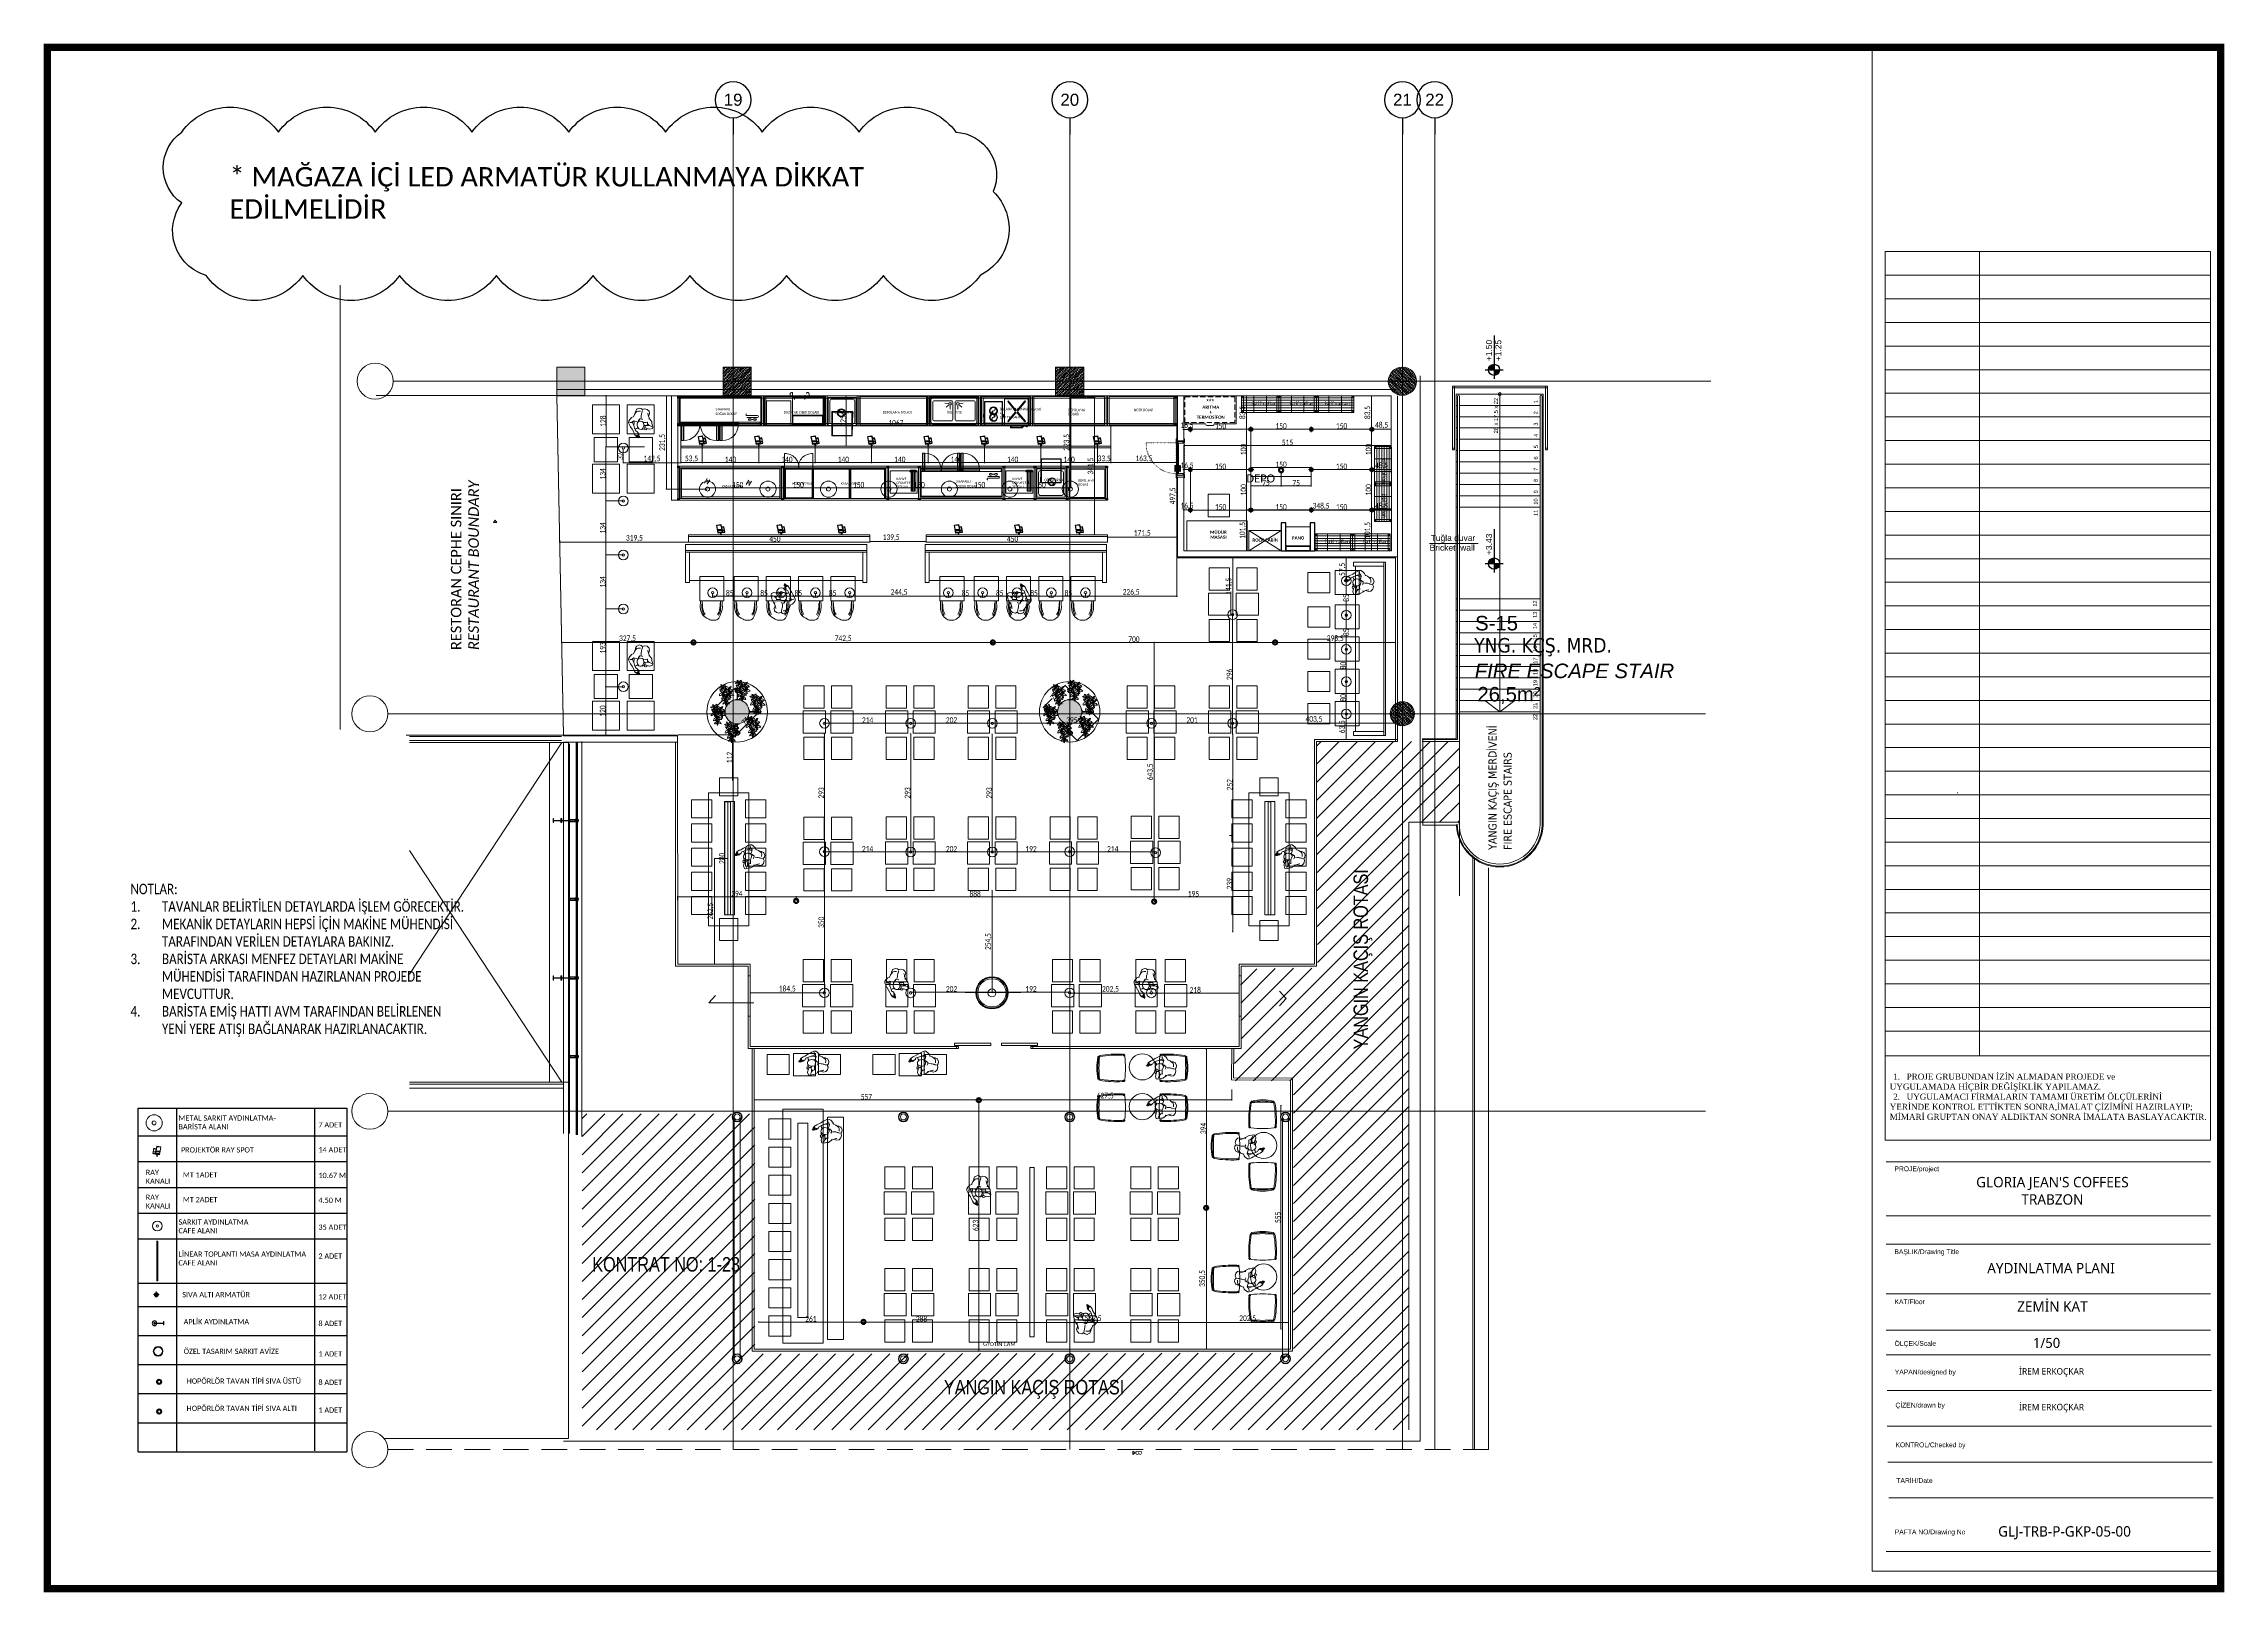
# Model space of a CAD drawing. Header units: millimetres. Extents: x -24 to 530668, y -246875 to -2983.
# Drawn here: x 263378 to 268786, y -116827 to -112985 of the extents above; entities that cross this region are included whole.
import ezdxf
from ezdxf.enums import TextEntityAlignment as Align

# ---------------------------------------------------------------- set-up
doc = ezdxf.new("R2010")
doc.units = ezdxf.units.MM
doc.header["$PDMODE"] = 2
for name, pattern in [('ACAD_ISO07W100', [3, 0, -3]), ('DASHED', [19.05, 12.7, -6.35]), ('DASHED2', [9.525, 6.35, -3.175]), ('HIDDEN', [0.375, 0.25, -0.125])]:
    doc.linetypes.add(name, pattern=pattern)
doc.layers.get('0').update_dxf_attribs({"lineweight": 20})
for name, color, linetype, lineweight in [('0S-Profile EPDM', 22, 'Continuous', 25), ('0S-Shading EPDM', 25, 'Continuous', 13), ('10_1_1_BA_tasiyici', 1, 'Continuous', 40), ('ahsap', 34, 'Continuous', 25), ('aydınlatma', 40, 'Continuous', 20), ('aydınlatma yazı', 1, 'Continuous', 20), ('CAM', 141, 'Continuous', 0), ('elektrik panosu', 1, 'Continuous', 25), ('irem rev', 23, 'Continuous', 30), ('KP', 167, 'Continuous', 30), ('t_antet', 24, 'Continuous', 20), ('t_aydınlatma', 40, 'Continuous', 18), ('t_cam', 132, 'Continuous', 20), ('t_kutu p', 50, 'Continuous', 30), ('t_tarama', 253, 'Continuous', 5), ('t_yazı', 23, 'Continuous', 25), ('tavanyazı', 7, 'Continuous', 25), ('zemin yazı', 7, 'Continuous', 15), ('ölçü', 251, 'Continuous', 5)]:
    doc.layers.add(name, color=color, linetype=linetype, lineweight=lineweight)
for name, color, linetype in [('a_grid_label', 9, 'Continuous'), ('a_level_plan_1_1', 7, 'Continuous'), ('a_window_metal_aluminium_section', 2, 'Continuous'), ('yazı', 11, 'Continuous')]:
    doc.layers.add(name, color=color, linetype=linetype)
doc.layers.add('t_ölçü', color=7, linetype='Continuous', lineweight=5, true_color=0x142d01)
doc.styles.add('arial', font='arial.ttf')
doc.styles.add('ARIALT', font='arial.ttf', dxfattribs={"height": 10})
doc.styles.add('OLUŞTURULMUŞ_STİL_1', font='arialbd.ttf')
doc.styles.add('SIMPLEX', font='SIMPLEX')
doc.styles.get("Standard").update_dxf_attribs({"font": 'times.ttf', "height": 12})
doc.styles.add('style1', font='arial.ttf', dxfattribs={"height": 20})
doc.styles.add('text2', font='calibri.ttf', dxfattribs={"width": 0.8})
doc.styles.add('txt_tur_1', font='arial.ttf', dxfattribs={"height": 1.5})
doc.styles.add('txt_tur_100', font='arial.ttf', dxfattribs={"height": 150})
doc.styles.add('türkçe', font='arial.ttf')
doc.styles.add('X_S_COL_01$0$arial', font='arial.ttf')
doc.styles.add('yazı', font='arial.ttf')
doc.styles.add('Ölçü50', font='calibri.ttf', dxfattribs={"width": 0.7})
doc.dimstyles.new('olcu10', dxfattribs={"dimtxt": 14, "dimasz": 2, "dimexe": 1.25, "dimexo": 0.625, "dimgap": 0.5, "dimtad": 1, "dimdec": 1, "dimrnd": 0.5, "dimzin": 9, "dimtxsty": 'Ölçü50', "dimblk": 'ARCHTICK', "dimcen": 2, "dimclrd": 256, "dimclre": 256, "dimclrt": 6, "dimazin": 2, "dimtfac": 1, "dimtdec": 1, "dimtix": 1, "dimtmove": 0, "dimatfit": 3, "dimldrblk": 'ARCHTICK', "dimfxl": 1, "dimlwd": -1, "dimarcsym": 0})
pattern_1 = [(135, (232091.11, -128561.967), (-4.490128, -4.490128), []), (135, (232091.11, -128557.4766), (-4.490128, -4.490128), [3.175, -1.5875])]

# ---------------------------------------------------------------- blocks, each defined once
blk = doc.blocks.new('küçük ray')
at = {"color": 1, "lineweight": 0, "extrusion": (-4.69335e-08, -7.70594e-08, 1)}
for p, q in [((-0.7, -4.1, 0), (-0.7, 0, 0)), ((-0.7, 0, 0), (0.7, 0, 0)), ((-9.6, -23.7, 0), (-7.6, -13, 0)), ((0.2, -25.6, 0), (-9.6, -23.7, 0)), ((-9.6, -23.7, 0), (0.7, -23.7, 0)), ((-9.6, -23.7, 0), (0.7, -23.7, 0)), ((-7.6, -13, 0), (-7.4, -11.9, 0)), ((-7.6, -13, 0), (2.6, -13, 0)), ((-7.6, -13, 0), (2.6, -13, 0)), ((-7.4, -11.9, 0), (-7.3, -11.1, 0)), ((-7.4, -11.9, 0), (2.9, -12, 0)), ((-7.4, -11.9, 0), (2.9, -12, 0)), ((-7.3, -11, 0), (-6.5, -6.9, 0)), ((-7.3, -11.1, 0), (-7.3, -11, 0)), ((-7.3, -11, 0), (3, -11.1, 0)), ((-7.3, -11, 0), (3, -11.1, 0)), ((-7.3, -11.1, 0), (2.9, -11.2, 0)), ((-7.3, -11.1, 0), (2.9, -11.2, 0)), ((-6.5, -6.9, 0), (-6.3, -6.6, 0)), ((-6.5, -6.9, 0), (3.8, -7, 0)), ((-6.5, -6.9, 0), (3.8, -7, 0)), ((-6.3, -6.5, 0), (-6.2, -5.9, 0)), ((-6.3, -6.6, 0), (-6.3, -6.5, 0)), ((-6.3, -6.5, 0), (3.8, -6.5, 0)), ((-6.3, -6.5, 0), (3.8, -6.5, 0)), ((-6.3, -6.6, 0), (3.8, -6.7, 0)), ((-6.3, -6.6, 0), (3.8, -6.7, 0)), ((-6.2, -5.3, 0), (-6, -5, 0)), ((-6.2, -5.9, 0), (-6.2, -5.3, 0)), ((-6.2, -5.3, 0), (0.6, -5.3, 0)), ((-6.2, -5.3, 0), (0.6, -5.3, 0)), ((-6.2, -5.9, 0), (4, -5.9, 0)), ((-6.2, -5.9, 0), (4, -5.9, 0)), ((-6, -5, 0), (-0.7, -5, 0)), ((-6, -5, 0), (-0.7, -5, 0)), ((-0.7, -5, 0), (-5.8, -4, 0)), ((-0.7, -5, 0), (-0.7, -4.1, 0)), ((-0.7, -4.1, 0), (0.7, -4.1, 0)), ((-0.7, -4.1, 0), (0.7, -4.1, 0)), ((0.6, -5.3, 0), (-0.7, -5, 0)), ((0.6, -5.3, 0), (-0.7, -5, 0)), ((-0.7, -5, 0), (0.6, -5, 0)), ((-0.7, -5, 0), (0.6, -5, 0)), ((0.6, -5, 0), (0.7, -4.1, 0)), ((4, -5.9, 0), (0.6, -5.3, 0)), ((0.7, -4.1, 0), (0.7, 0, 0)), ((0.7, -23.7, 0), (2.6, -13, 0)), ((2, -19, 0), (3.6, -11.2, 0)), ((7.6, -20.1, 0), (2, -19, 0)), ((2, -19, 0), (7.9, -19.1, 0)), ((2, -19, 0), (7.9, -19.1, 0)), ((2.6, -13, 0), (2.9, -12, 0)), ((2.9, -11.2, 0), (3, -11.1, 0)), ((2.9, -12, 0), (2.9, -11.2, 0)), ((3, -11.1, 0), (3.8, -7, 0)), ((3, -11.1, 0), (3.8, -7, 0)), ((3.6, -11.2, 0), (3, -11.1, 0)), ((3, -11.1, 0), (3.6, -11.1, 0)), ((3, -11.1, 0), (3.6, -11.1, 0)), ((3.6, -11.1, 0), (4.4, -7, 0)), ((3.6, -11.1, 0), (4.4, -7, 0)), ((3.6, -11.2, 0), (3.6, -11.1, 0)), ((3.6, -11.1, 0), (9.5, -11.1, 0)), ((3.6, -11.1, 0), (9.5, -11.1, 0)), ((3.6, -11.2, 0), (9.4, -11.2, 0)), ((3.6, -11.2, 0), (9.4, -11.2, 0)), ((3.8, -6.5, 0), (4, -5.9, 0)), ((3.8, -6.7, 0), (3.8, -6.5, 0)), ((4.6, -6.7, 0), (3.8, -6.5, 0)), ((3.8, -7, 0), (3.8, -6.7, 0)), ((3.8, -7, 0), (3.8, -6.7, 0)), ((3.8, -6.7, 0), (4.6, -6.7, 0)), ((3.8, -6.7, 0), (4.6, -6.7, 0)), ((3.8, -7, 0), (4.4, -7, 0)), ((3.8, -7, 0), (4.4, -7, 0)), ((4.4, -7, 0), (4.6, -6.7, 0)), ((4.4, -7, 0), (4.6, -6.7, 0)), ((4.4, -7, 0), (10.2, -7, 0)), ((4.4, -7, 0), (10.2, -7, 0)), ((4.6, -6.7, 0), (4.6, -6.5, 0)), ((4.6, -6.5, 0), (8, -6.6, 0)), ((4.6, -6.5, 0), (8, -6.6, 0)), ((4.6, -6.7, 0), (8.8, -6.7, 0)), ((4.6, -6.7, 0), (8.8, -6.7, 0)), ((8, -6.6, 0), (4.7, -5.9, 0)), ((7.9, -19.1, 0), (9.4, -11.2, 0)), ((8.8, -6.7, 0), (8, -6.6, 0)), ((10.2, -7, 0), (8.8, -6.7, 0)), ((9.4, -11.2, 0), (9.5, -11.1, 0)), ((9.5, -11.1, 0), (10.2, -7, 0))]:
    blk.add_line(p, q, dxfattribs=at)
at = {"color": 1, "lineweight": 25, "extrusion": (-4.69335e-08, -7.70594e-08, 1)}
for p, q in [((-0.7, -5, 0), (-0.7, 0, 0)), ((-5.8, -4, 0), (-9.6, -23.7, 0)), ((-9.6, -23.7, 0), (0.2, -25.6, 0)), ((4, -5.9, 0), (-5.8, -4, 0)), ((0.2, -25.6, 0), (4, -5.9, 0)), ((0.6, -5.3, 0), (0.7, 0, 0)), ((2, -19, 0), (4.7, -5.9, 0)), ((7.6, -20.1, 0), (2, -19, 0)), ((3.6, -11.2, 0), (3, -11.1, 0)), ((4.6, -6.7, 0), (3.8, -6.5, 0)), ((4.7, -5.9, 0), (10.2, -7, 0)), ((10.2, -7, 0), (7.6, -20.1, 0))]:
    blk.add_line(p, q, dxfattribs=at)
at = {"color": 1, "lineweight": 0}
for points in [[(-0.7, 0, 0), (-0.7, 0, 0), (0.7, 0, 0), (0.7, 0, 0), (0.7, 0, 0), (-0.7, 0, 0), (-0.7, 0, 0)], [(-6.2, -5.9, 0), (-6.2, -5.9, 0), (4, -5.9, 0), (4, -5.9, 0), (4, -5.9, 0), (-6.2, -5.9, 0), (-6.2, -5.9, 0)], [(-6.2, -5.9, 0), (-6.2, -5.9, 0), (4, -5.9, 0), (4, -5.9, 0), (4, -5.9, 0), (-6.2, -5.9, 0), (-6.2, -5.9, 0)]]:
    blk.add_open_spline(points, degree=3, knots=[0, 0, 0, 0, 1, 1, 1, 2, 2, 2, 2], dxfattribs=at)
blk = doc.blocks.new('DGHH')
at = {"layer": 'aydınlatma'}
for radius in [20, 5]:
    blk.add_circle((254315, -103870.9, 2092.6), radius, dxfattribs=at)
blk = doc.blocks.new('dışmekanaplik')
at = {"layer": 't_aydınlatma', "lineweight": 25}
for points in [[(-17.1, 0), (-17.5, 2.1), (-18.6, 4), (-20.5, 5.3), (-22.6, 5.7), (-24.9, 5.3), (-26.6, 4), (-27.9, 2.1), (-28.3, 0), (-27.9, -2.1), (-26.6, -4), (-24.9, -5.3), (-22.6, -5.7), (-20.5, -5.3), (-18.6, -4), (-17.5, -2.1), (-17.1, 0)], [(-21.3, 0), (-21.8, 0.8), (-22.6, 1.3), (-23.7, 0.8), (-24.1, 0), (-23.7, -1.1), (-22.6, -1.5), (-21.8, -1.1), (-21.3, 0)]]:
    blk.add_lwpolyline(points, dxfattribs=at)
at = {"layer": 't_aydınlatma', "lineweight": 9}
for points in [[(-0.6, -0.6), (-23.2, -0.6), (-23.2, 0.4), (-0.6, 0.4)], [(-0.8, 0), (-0.4, 4), (0, 4), (0, -4), (-0.4, -4), (-0.8, 0)]]:
    blk.add_lwpolyline(points, dxfattribs=at)
blk = doc.blocks.new('sıva altı armatür')
at = {"layer": 't_aydınlatma', "lineweight": 5}
h = blk.add_hatch(color=256, dxfattribs=at)
h.dxf.hatch_style = 1
h.paths.add_polyline_path([(-5, 0), (-3, 0, -0.404348), (-0.1, 3), (-0.1, 5, 0.408216)])
h.paths.add_polyline_path([(-5, 0, 0.412028), (-0.1, -5), (-0.1, -3, -0.410615), (-3, 0)])
h.paths.add_polyline_path([(0, -3, -0.005763), (-0.1, -3), (-0.1, -5, 0.003498), (0, -5, 0.416126), (5, 0), (3, 0, -0.417365)])
h.paths.add_polyline_path([(0, 5, 0.003498), (-0.1, 5), (-0.1, 3, -0.005763), (0, 3, -0.411069), (3, 0), (5, 0, 0.412304)])
for p, q in [((-7.2, 0), (7.2, 0)), ((0, 7.2), (0, -7.2))]:
    blk.add_line(p, q, dxfattribs=at)
for radius in [5, 3.04, 2.32]:
    blk.add_circle((0, 0), radius, dxfattribs=at)
blk = doc.blocks.new('_ArchTick')
at = {"color": 0, "linetype": 'ByBlock', "const_width": 0.15}
blk.add_lwpolyline([(-0.5, -0.5), (0.5, 0.5)], dxfattribs=at)
blk = doc.blocks.new('*D783')
at = {"layer": 'DEFPOINTS', "color": 0, "transparency": 16777216}
for p in [(259446.2, -113572.9), (259499.6, -113572.9), (259499.6, -113613.8)]:
    blk.add_point(p, dxfattribs=at)
at = {"layer": 'ölçü', "lineweight": -2, "transparency": 16777216}
for p, q in [((259446.2, -113573.5), (259446.2, -113615.1)), ((259499.6, -113573.5), (259499.6, -113615.1))]:
    blk.add_line(p, q, dxfattribs=at)
at = {"layer": 'ölçü', "transparency": 16777216}
blk.add_line((259446.2, -113613.8), (259499.6, -113613.8), dxfattribs=at)
at = {"layer": 'ölçü', "transparency": 16777216, "xscale": 2, "yscale": 2, "zscale": 2, "rotation": 180}
blk.add_blockref('_ArchTick', (259446.2, -113613.8), dxfattribs=at)
at = {"layer": 'ölçü', "transparency": 16777216, "xscale": 2, "yscale": 2, "zscale": 2}
blk.add_blockref('_ArchTick', (259499.6, -113613.8), dxfattribs=at)
at = {"layer": 'ölçü', "color": 6, "transparency": 16777216, "insert": (259472.9, -113604.7), "char_height": 14, "attachment_point": 5, "style": 'Ölçü50'}
blk.add_mtext('53,5', dxfattribs=at)
blk = doc.blocks.new('*D784')
at = {"layer": 'DEFPOINTS', "color": 0, "transparency": 16777216}
for p in [(259499.6, -113572.9), (259639.6, -113572.9, 0), (259639.6, -113613.8)]:
    blk.add_point(p, dxfattribs=at)
at = {"layer": 'ölçü', "lineweight": -2, "transparency": 16777216}
for p, q in [((259499.6, -113573.5), (259499.6, -113615.1)), ((259639.6, -113573.5), (259639.6, -113615.1))]:
    blk.add_line(p, q, dxfattribs=at)
at = {"layer": 'ölçü', "transparency": 16777216}
blk.add_line((259499.6, -113613.8), (259639.6, -113613.8), dxfattribs=at)
at = {"layer": 'ölçü', "transparency": 16777216, "xscale": 2, "yscale": 2, "zscale": 2, "rotation": 180}
blk.add_blockref('_ArchTick', (259499.6, -113613.8), dxfattribs=at)
at = {"layer": 'ölçü', "transparency": 16777216, "xscale": 2, "yscale": 2, "zscale": 2}
blk.add_blockref('_ArchTick', (259639.6, -113613.8), dxfattribs=at)
at = {"layer": 'ölçü', "color": 6, "transparency": 16777216, "insert": (259569.6, -113606.2), "char_height": 14, "attachment_point": 5, "style": 'Ölçü50'}
blk.add_mtext('140', dxfattribs=at)
blk = doc.blocks.new('*D785')
at = {"layer": 'DEFPOINTS', "color": 0, "transparency": 16777216}
for p in [(259639.6, -113572.9, 0), (259779.6, -113572.7), (259779.6, -113613.8)]:
    blk.add_point(p, dxfattribs=at)
at = {"layer": 'ölçü', "lineweight": -2, "transparency": 16777216}
for p, q in [((259639.6, -113573.5), (259639.6, -113615.1)), ((259779.6, -113573.3), (259779.6, -113615.1))]:
    blk.add_line(p, q, dxfattribs=at)
at = {"layer": 'ölçü', "transparency": 16777216}
blk.add_line((259639.6, -113613.8), (259779.6, -113613.8), dxfattribs=at)
at = {"layer": 'ölçü', "transparency": 16777216, "xscale": 2, "yscale": 2, "zscale": 2, "rotation": 180}
blk.add_blockref('_ArchTick', (259639.6, -113613.8), dxfattribs=at)
at = {"layer": 'ölçü', "transparency": 16777216, "xscale": 2, "yscale": 2, "zscale": 2}
blk.add_blockref('_ArchTick', (259779.6, -113613.8), dxfattribs=at)
at = {"layer": 'ölçü', "color": 6, "transparency": 16777216, "insert": (259709.6, -113606.2), "char_height": 14, "attachment_point": 5, "style": 'Ölçü50'}
blk.add_mtext('140', dxfattribs=at)
blk = doc.blocks.new('*D786')
at = {"layer": 'DEFPOINTS', "color": 0, "transparency": 16777216}
for p in [(259919.6, -113572.9, 0), (259779.6, -113589.8), (259919.6, -113613.8)]:
    blk.add_point(p, dxfattribs=at)
at = {"layer": 'ölçü', "lineweight": -2, "transparency": 16777216}
for p, q in [((259919.6, -113573.5), (259919.6, -113615)), ((259779.6, -113590.4), (259779.6, -113615))]:
    blk.add_line(p, q, dxfattribs=at)
at = {"layer": 'ölçü', "transparency": 16777216}
blk.add_line((259779.6, -113613.8), (259919.6, -113613.8), dxfattribs=at)
at = {"layer": 'ölçü', "transparency": 16777216, "xscale": 2, "yscale": 2, "zscale": 2, "rotation": 180}
blk.add_blockref('_ArchTick', (259779.6, -113613.8), dxfattribs=at)
at = {"layer": 'ölçü', "transparency": 16777216, "xscale": 2, "yscale": 2, "zscale": 2}
blk.add_blockref('_ArchTick', (259919.6, -113613.8), dxfattribs=at)
at = {"layer": 'ölçü', "color": 6, "transparency": 16777216, "insert": (259849.6, -113606.1), "char_height": 14, "attachment_point": 5, "style": 'Ölçü50'}
blk.add_mtext('140', dxfattribs=at)
blk = doc.blocks.new('*D787')
at = {"layer": 'DEFPOINTS', "color": 0, "transparency": 16777216}
for p in [(259919.6, -113572.9, 0), (260059.6, -113572.9), (260059.6, -113613.8)]:
    blk.add_point(p, dxfattribs=at)
at = {"layer": 'ölçü', "lineweight": -2, "transparency": 16777216}
for p, q in [((259919.6, -113573.5), (259919.6, -113615)), ((260059.6, -113573.5), (260059.6, -113615))]:
    blk.add_line(p, q, dxfattribs=at)
at = {"layer": 'ölçü', "transparency": 16777216}
blk.add_line((259919.6, -113613.8), (260059.6, -113613.8), dxfattribs=at)
at = {"layer": 'ölçü', "transparency": 16777216, "xscale": 2, "yscale": 2, "zscale": 2, "rotation": 180}
blk.add_blockref('_ArchTick', (259919.6, -113613.8), dxfattribs=at)
at = {"layer": 'ölçü', "transparency": 16777216, "xscale": 2, "yscale": 2, "zscale": 2}
blk.add_blockref('_ArchTick', (260059.6, -113613.8), dxfattribs=at)
at = {"layer": 'ölçü', "color": 6, "transparency": 16777216, "insert": (259989.6, -113606.1), "char_height": 14, "attachment_point": 5, "style": 'Ölçü50'}
blk.add_mtext('140', dxfattribs=at)
blk = doc.blocks.new('*D788')
at = {"layer": 'DEFPOINTS', "color": 0, "transparency": 16777216}
for p in [(260059.6, -113572.9), (260199.6, -113572.9), (260199.6, -113613.8)]:
    blk.add_point(p, dxfattribs=at)
at = {"layer": 'ölçü', "lineweight": -2, "transparency": 16777216}
for p, q in [((260059.6, -113573.5), (260059.6, -113615)), ((260199.6, -113573.5), (260199.6, -113615))]:
    blk.add_line(p, q, dxfattribs=at)
at = {"layer": 'ölçü', "transparency": 16777216}
blk.add_line((260059.6, -113613.8), (260199.6, -113613.8), dxfattribs=at)
at = {"layer": 'ölçü', "transparency": 16777216, "xscale": 2, "yscale": 2, "zscale": 2, "rotation": 180}
blk.add_blockref('_ArchTick', (260059.6, -113613.8), dxfattribs=at)
at = {"layer": 'ölçü', "transparency": 16777216, "xscale": 2, "yscale": 2, "zscale": 2}
blk.add_blockref('_ArchTick', (260199.6, -113613.8), dxfattribs=at)
at = {"layer": 'ölçü', "color": 6, "transparency": 16777216, "insert": (260129.6, -113606.1), "char_height": 14, "attachment_point": 5, "style": 'Ölçü50'}
blk.add_mtext('140', dxfattribs=at)
blk = doc.blocks.new('*D789')
at = {"layer": 'DEFPOINTS', "color": 0, "transparency": 16777216}
for p in [(260199.6, -113572.9), (260339.6, -113572.9), (260339.6, -113613.8)]:
    blk.add_point(p, dxfattribs=at)
at = {"layer": 'ölçü', "lineweight": -2, "transparency": 16777216}
for p, q in [((260199.6, -113573.5), (260199.6, -113615)), ((260339.6, -113573.5), (260339.6, -113615))]:
    blk.add_line(p, q, dxfattribs=at)
at = {"layer": 'ölçü', "transparency": 16777216}
blk.add_line((260199.6, -113613.8), (260339.6, -113613.8), dxfattribs=at)
at = {"layer": 'ölçü', "transparency": 16777216, "xscale": 2, "yscale": 2, "zscale": 2, "rotation": 180}
blk.add_blockref('_ArchTick', (260199.6, -113613.8), dxfattribs=at)
at = {"layer": 'ölçü', "transparency": 16777216, "xscale": 2, "yscale": 2, "zscale": 2}
blk.add_blockref('_ArchTick', (260339.6, -113613.8), dxfattribs=at)
at = {"layer": 'ölçü', "color": 6, "transparency": 16777216, "insert": (260269.6, -113606.1), "char_height": 14, "attachment_point": 5, "style": 'Ölçü50'}
blk.add_mtext('140', dxfattribs=at)
blk = doc.blocks.new('*D790')
at = {"layer": 'DEFPOINTS', "color": 0, "transparency": 16777216}
for p in [(260339.6, -113572.9), (260479.6, -113572.9), (260479.6, -113613.8)]:
    blk.add_point(p, dxfattribs=at)
at = {"layer": 'ölçü', "lineweight": -2, "transparency": 16777216}
for p, q in [((260339.6, -113573.5), (260339.6, -113615)), ((260479.6, -113573.5), (260479.6, -113615))]:
    blk.add_line(p, q, dxfattribs=at)
at = {"layer": 'ölçü', "transparency": 16777216}
blk.add_line((260339.6, -113613.8), (260479.6, -113613.8), dxfattribs=at)
at = {"layer": 'ölçü', "transparency": 16777216, "xscale": 2, "yscale": 2, "zscale": 2, "rotation": 180}
blk.add_blockref('_ArchTick', (260339.6, -113613.8), dxfattribs=at)
at = {"layer": 'ölçü', "transparency": 16777216, "xscale": 2, "yscale": 2, "zscale": 2}
blk.add_blockref('_ArchTick', (260479.6, -113613.8), dxfattribs=at)
at = {"layer": 'ölçü', "color": 6, "transparency": 16777216, "insert": (260409.6, -113606.1), "char_height": 14, "attachment_point": 5, "style": 'Ölçü50'}
blk.add_mtext('140', dxfattribs=at)
blk = doc.blocks.new('*D791')
at = {"layer": 'DEFPOINTS', "color": 0, "transparency": 16777216}
for p in [(260513.3, -113576.9), (260676.6, -113560.2), (260676.6, -113613.8)]:
    blk.add_point(p, dxfattribs=at)
at = {"layer": 'ölçü', "lineweight": -2, "transparency": 16777216}
for p, q in [((260513.3, -113577.5), (260513.3, -113615)), ((260676.6, -113560.8), (260676.6, -113615))]:
    blk.add_line(p, q, dxfattribs=at)
at = {"layer": 'ölçü', "transparency": 16777216}
blk.add_line((260513.3, -113613.8), (260676.6, -113613.8), dxfattribs=at)
at = {"layer": 'ölçü', "transparency": 16777216, "xscale": 2, "yscale": 2, "zscale": 2, "rotation": 180}
blk.add_blockref('_ArchTick', (260513.3, -113613.8), dxfattribs=at)
at = {"layer": 'ölçü', "transparency": 16777216, "xscale": 2, "yscale": 2, "zscale": 2}
blk.add_blockref('_ArchTick', (260676.6, -113613.8), dxfattribs=at)
at = {"layer": 'ölçü', "color": 6, "transparency": 16777216, "insert": (260595, -113604.6), "char_height": 14, "attachment_point": 5, "style": 'Ölçü50'}
blk.add_mtext('163,5', dxfattribs=at)
blk = doc.blocks.new('*D792')
at = {"layer": 'DEFPOINTS', "color": 0, "transparency": 16777216}
for p in [(259512.6, -113676.6, 0), (259662.6, -113676.5), (259662.6, -113676.6, 0)]:
    blk.add_point(p, dxfattribs=at)
at = {"layer": 'ölçü', "lineweight": -2, "transparency": 16777216}
for p, q in [((259512.6, -113676), (259512.6, -113675.3)), ((259662.6, -113676), (259662.6, -113675.3))]:
    blk.add_line(p, q, dxfattribs=at)
at = {"layer": 'ölçü', "transparency": 16777216}
blk.add_line((259512.6, -113676.5), (259662.6, -113676.5), dxfattribs=at)
at = {"layer": 'ölçü', "transparency": 16777216, "xscale": 2, "yscale": 2, "zscale": 2, "rotation": 180}
blk.add_blockref('_ArchTick', (259512.6, -113676.5), dxfattribs=at)
at = {"layer": 'ölçü', "transparency": 16777216, "xscale": 2, "yscale": 2, "zscale": 2}
blk.add_blockref('_ArchTick', (259662.6, -113676.5), dxfattribs=at)
at = {"layer": 'ölçü', "color": 6, "transparency": 16777216, "insert": (259587.6, -113668.9), "char_height": 14, "attachment_point": 5, "style": 'Ölçü50'}
blk.add_mtext('150', dxfattribs=at)
blk = doc.blocks.new('*D793')
at = {"layer": 'DEFPOINTS', "color": 0, "transparency": 16777216}
for p in [(259662.6, -113676.6, 0), (259812.6, -113676.5), (259812.6, -113676.6, 0)]:
    blk.add_point(p, dxfattribs=at)
at = {"layer": 'ölçü', "lineweight": -2, "transparency": 16777216}
for p, q in [((259662.6, -113676), (259662.6, -113675.3)), ((259812.6, -113676), (259812.6, -113675.3))]:
    blk.add_line(p, q, dxfattribs=at)
at = {"layer": 'ölçü', "transparency": 16777216}
blk.add_line((259662.6, -113676.5), (259812.6, -113676.5), dxfattribs=at)
at = {"layer": 'ölçü', "transparency": 16777216, "xscale": 2, "yscale": 2, "zscale": 2, "rotation": 180}
blk.add_blockref('_ArchTick', (259662.6, -113676.5), dxfattribs=at)
at = {"layer": 'ölçü', "transparency": 16777216, "xscale": 2, "yscale": 2, "zscale": 2}
blk.add_blockref('_ArchTick', (259812.6, -113676.5), dxfattribs=at)
at = {"layer": 'ölçü', "color": 6, "transparency": 16777216, "insert": (259737.6, -113668.9), "char_height": 14, "attachment_point": 5, "style": 'Ölçü50'}
blk.add_mtext('150', dxfattribs=at)
blk = doc.blocks.new('*D794')
at = {"layer": 'DEFPOINTS', "color": 0, "transparency": 16777216}
for p in [(259812.6, -113676.6, 0), (259962.6, -113676.5), (259962.6, -113676.6, 0)]:
    blk.add_point(p, dxfattribs=at)
at = {"layer": 'ölçü', "lineweight": -2, "transparency": 16777216}
for p, q in [((259812.6, -113676), (259812.6, -113675.3)), ((259962.6, -113676), (259962.6, -113675.3))]:
    blk.add_line(p, q, dxfattribs=at)
at = {"layer": 'ölçü', "transparency": 16777216}
blk.add_line((259812.6, -113676.5), (259962.6, -113676.5), dxfattribs=at)
at = {"layer": 'ölçü', "transparency": 16777216, "xscale": 2, "yscale": 2, "zscale": 2, "rotation": 180}
blk.add_blockref('_ArchTick', (259812.6, -113676.5), dxfattribs=at)
at = {"layer": 'ölçü', "transparency": 16777216, "xscale": 2, "yscale": 2, "zscale": 2}
blk.add_blockref('_ArchTick', (259962.6, -113676.5), dxfattribs=at)
at = {"layer": 'ölçü', "color": 6, "transparency": 16777216, "insert": (259887.6, -113668.9), "char_height": 14, "attachment_point": 5, "style": 'Ölçü50'}
blk.add_mtext('150', dxfattribs=at)
blk = doc.blocks.new('*D795')
at = {"layer": 'DEFPOINTS', "color": 0, "transparency": 16777216}
for p in [(259962.6, -113676.6, 0), (260112.6, -113676.5), (260112.6, -113676.6, 0)]:
    blk.add_point(p, dxfattribs=at)
at = {"layer": 'ölçü', "lineweight": -2, "transparency": 16777216}
for p, q in [((259962.6, -113676), (259962.6, -113675.3)), ((260112.6, -113676), (260112.6, -113675.3))]:
    blk.add_line(p, q, dxfattribs=at)
at = {"layer": 'ölçü', "transparency": 16777216}
blk.add_line((259962.6, -113676.5), (260112.6, -113676.5), dxfattribs=at)
at = {"layer": 'ölçü', "transparency": 16777216, "xscale": 2, "yscale": 2, "zscale": 2, "rotation": 180}
blk.add_blockref('_ArchTick', (259962.6, -113676.5), dxfattribs=at)
at = {"layer": 'ölçü', "transparency": 16777216, "xscale": 2, "yscale": 2, "zscale": 2}
blk.add_blockref('_ArchTick', (260112.6, -113676.5), dxfattribs=at)
at = {"layer": 'ölçü', "color": 6, "transparency": 16777216, "insert": (260037.6, -113668.9), "char_height": 14, "attachment_point": 5, "style": 'Ölçü50'}
blk.add_mtext('150', dxfattribs=at)
blk = doc.blocks.new('*D796')
at = {"layer": 'DEFPOINTS', "color": 0, "transparency": 16777216}
for p in [(260112.6, -113676.6, 0), (260262.6, -113676.5), (260262.6, -113676.6, 0)]:
    blk.add_point(p, dxfattribs=at)
at = {"layer": 'ölçü', "lineweight": -2, "transparency": 16777216}
for p, q in [((260112.6, -113676), (260112.6, -113675.3)), ((260262.6, -113676), (260262.6, -113675.3))]:
    blk.add_line(p, q, dxfattribs=at)
at = {"layer": 'ölçü', "transparency": 16777216}
blk.add_line((260112.6, -113676.5), (260262.6, -113676.5), dxfattribs=at)
at = {"layer": 'ölçü', "transparency": 16777216, "xscale": 2, "yscale": 2, "zscale": 2, "rotation": 180}
blk.add_blockref('_ArchTick', (260112.6, -113676.5), dxfattribs=at)
at = {"layer": 'ölçü', "transparency": 16777216, "xscale": 2, "yscale": 2, "zscale": 2}
blk.add_blockref('_ArchTick', (260262.6, -113676.5), dxfattribs=at)
at = {"layer": 'ölçü', "color": 6, "transparency": 16777216, "insert": (260187.6, -113668.9), "char_height": 14, "attachment_point": 5, "style": 'Ölçü50'}
blk.add_mtext('150', dxfattribs=at)
blk = doc.blocks.new('*D797')
at = {"layer": 'DEFPOINTS', "color": 0, "transparency": 16777216}
for p in [(260262.6, -113676.6, 0), (260412.6, -113676.5), (260412.6, -113676.6, 0)]:
    blk.add_point(p, dxfattribs=at)
at = {"layer": 'ölçü', "lineweight": -2, "transparency": 16777216}
for p, q in [((260262.6, -113676), (260262.6, -113675.3)), ((260412.6, -113676), (260412.6, -113675.3))]:
    blk.add_line(p, q, dxfattribs=at)
at = {"layer": 'ölçü', "transparency": 16777216}
blk.add_line((260262.6, -113676.5), (260412.6, -113676.5), dxfattribs=at)
at = {"layer": 'ölçü', "transparency": 16777216, "xscale": 2, "yscale": 2, "zscale": 2, "rotation": 180}
blk.add_blockref('_ArchTick', (260262.6, -113676.5), dxfattribs=at)
at = {"layer": 'ölçü', "transparency": 16777216, "xscale": 2, "yscale": 2, "zscale": 2}
blk.add_blockref('_ArchTick', (260412.6, -113676.5), dxfattribs=at)
at = {"layer": 'ölçü', "color": 6, "transparency": 16777216, "insert": (260337.6, -113668.9), "char_height": 14, "attachment_point": 5, "style": 'Ölçü50'}
blk.add_mtext('150', dxfattribs=at)
blk = doc.blocks.new('*D798')
at = {"layer": 'DEFPOINTS', "color": 0, "transparency": 16777216}
for p in [(259915.4, -113793.4), (260054.8, -113795.4), (260054.8, -113809.2)]:
    blk.add_point(p, dxfattribs=at)
at = {"layer": 'ölçü', "lineweight": -2, "transparency": 16777216}
for p, q in [((259915.4, -113794), (259915.4, -113810.4)), ((260054.8, -113796), (260054.8, -113810.4))]:
    blk.add_line(p, q, dxfattribs=at)
at = {"layer": 'ölçü', "transparency": 16777216}
blk.add_line((259915.4, -113809.2), (260054.8, -113809.2), dxfattribs=at)
at = {"layer": 'ölçü', "transparency": 16777216, "xscale": 2, "yscale": 2, "zscale": 2, "rotation": 180}
blk.add_blockref('_ArchTick', (259915.4, -113809.2), dxfattribs=at)
at = {"layer": 'ölçü', "transparency": 16777216, "xscale": 2, "yscale": 2, "zscale": 2}
blk.add_blockref('_ArchTick', (260054.8, -113809.2), dxfattribs=at)
at = {"layer": 'ölçü', "color": 6, "transparency": 16777216, "insert": (259968.1, -113800), "char_height": 14, "attachment_point": 5, "style": 'Ölçü50'}
blk.add_mtext('139,5', dxfattribs=at)
blk = doc.blocks.new('*D799')
at = {"layer": 'DEFPOINTS', "color": 0, "transparency": 16777216}
for p in [(260054.8, -113793.4), (260505, -113793.4), (260505, -113810.9)]:
    blk.add_point(p, dxfattribs=at)
at = {"layer": 'ölçü', "lineweight": -2, "transparency": 16777216}
for p, q in [((260054.8, -113794), (260054.8, -113812.1)), ((260505, -113794), (260505, -113812.1))]:
    blk.add_line(p, q, dxfattribs=at)
at = {"layer": 'ölçü', "transparency": 16777216}
blk.add_line((260054.8, -113810.9), (260505, -113810.9), dxfattribs=at)
at = {"layer": 'ölçü', "transparency": 16777216, "xscale": 2, "yscale": 2, "zscale": 2, "rotation": 180}
blk.add_blockref('_ArchTick', (260054.8, -113810.9), dxfattribs=at)
at = {"layer": 'ölçü', "transparency": 16777216, "xscale": 2, "yscale": 2, "zscale": 2}
blk.add_blockref('_ArchTick', (260505, -113810.9), dxfattribs=at)
at = {"layer": 'ölçü', "color": 6, "transparency": 16777216, "insert": (260269.3, -113803.2), "char_height": 14, "attachment_point": 5, "style": 'Ölçü50'}
blk.add_mtext('450', dxfattribs=at)
blk = doc.blocks.new('*D800')
at = {"layer": 'DEFPOINTS', "color": 0, "transparency": 16777216}
for p in [(260505, -113793.4), (260676.6, -113772.4), (260676.6, -113798.6)]:
    blk.add_point(p, dxfattribs=at)
at = {"layer": 'ölçü', "lineweight": -2, "transparency": 16777216}
for p, q in [((260505, -113794), (260505, -113799.9)), ((260676.6, -113773), (260676.6, -113799.9))]:
    blk.add_line(p, q, dxfattribs=at)
at = {"layer": 'ölçü', "transparency": 16777216}
blk.add_line((260505, -113798.6), (260676.6, -113798.6), dxfattribs=at)
at = {"layer": 'ölçü', "transparency": 16777216, "xscale": 2, "yscale": 2, "zscale": 2, "rotation": 180}
blk.add_blockref('_ArchTick', (260505, -113798.6), dxfattribs=at)
at = {"layer": 'ölçü', "transparency": 16777216, "xscale": 2, "yscale": 2, "zscale": 2}
blk.add_blockref('_ArchTick', (260676.6, -113798.6), dxfattribs=at)
at = {"layer": 'ölçü', "color": 6, "transparency": 16777216, "insert": (260590.8, -113789.6), "char_height": 14, "attachment_point": 5, "style": 'Ölçü50'}
blk.add_mtext('171,5', dxfattribs=at)
blk = doc.blocks.new('*D801')
at = {"layer": 'DEFPOINTS', "color": 0, "transparency": 16777216}
for p in [(260710.2, -113531.3), (260860.2, -113530.8), (260860.2, -113531.3)]:
    blk.add_point(p, dxfattribs=at)
at = {"layer": 'ölçü', "lineweight": -2, "transparency": 16777216}
for p, q in [((260710.2, -113530.7), (260710.2, -113529.6)), ((260860.2, -113530.7), (260860.2, -113529.6))]:
    blk.add_line(p, q, dxfattribs=at)
at = {"layer": 'ölçü', "transparency": 16777216}
blk.add_line((260710.2, -113530.8), (260860.2, -113530.8), dxfattribs=at)
at = {"layer": 'ölçü', "transparency": 16777216, "xscale": 2, "yscale": 2, "zscale": 2, "rotation": 180}
blk.add_blockref('_ArchTick', (260710.2, -113530.8), dxfattribs=at)
at = {"layer": 'ölçü', "transparency": 16777216, "xscale": 2, "yscale": 2, "zscale": 2}
blk.add_blockref('_ArchTick', (260860.2, -113530.8), dxfattribs=at)
at = {"layer": 'ölçü', "color": 6, "transparency": 16777216, "insert": (260785.2, -113523.1), "char_height": 14, "attachment_point": 5, "style": 'Ölçü50'}
blk.add_mtext('150', dxfattribs=at)
blk = doc.blocks.new('*D802')
at = {"layer": 'DEFPOINTS', "color": 0, "transparency": 16777216}
for p in [(260860.2, -113531.3), (261010.2, -113530.8), (261010.2, -113530.8)]:
    blk.add_point(p, dxfattribs=at)
at = {"layer": 'ölçü', "lineweight": -2, "transparency": 16777216}
for p, q in [((260860.2, -113530.7), (260860.2, -113529.6)), ((261010.2, -113530.2), (261010.2, -113529.6))]:
    blk.add_line(p, q, dxfattribs=at)
at = {"layer": 'ölçü', "transparency": 16777216}
blk.add_line((260860.2, -113530.8), (261010.2, -113530.8), dxfattribs=at)
at = {"layer": 'ölçü', "transparency": 16777216, "xscale": 2, "yscale": 2, "zscale": 2, "rotation": 180}
blk.add_blockref('_ArchTick', (260860.2, -113530.8), dxfattribs=at)
at = {"layer": 'ölçü', "transparency": 16777216, "xscale": 2, "yscale": 2, "zscale": 2}
blk.add_blockref('_ArchTick', (261010.2, -113530.8), dxfattribs=at)
at = {"layer": 'ölçü', "color": 6, "transparency": 16777216, "insert": (260935.2, -113523.1), "char_height": 14, "attachment_point": 5, "style": 'Ölçü50'}
blk.add_mtext('150', dxfattribs=at)
blk = doc.blocks.new('*D803')
at = {"layer": 'DEFPOINTS', "color": 0, "transparency": 16777216}
for p in [(261010.2, -113530.8), (261160.2, -113530.8), (261160.2, -113530.8)]:
    blk.add_point(p, dxfattribs=at)
at = {"layer": 'ölçü', "lineweight": -2, "transparency": 16777216}
for p, q in [((261010.2, -113530.2), (261010.2, -113529.6)), ((261160.2, -113530.2), (261160.2, -113529.6))]:
    blk.add_line(p, q, dxfattribs=at)
at = {"layer": 'ölçü', "transparency": 16777216}
blk.add_line((261010.2, -113530.8), (261160.2, -113530.8), dxfattribs=at)
at = {"layer": 'ölçü', "transparency": 16777216, "xscale": 2, "yscale": 2, "zscale": 2, "rotation": 180}
blk.add_blockref('_ArchTick', (261010.2, -113530.8), dxfattribs=at)
at = {"layer": 'ölçü', "transparency": 16777216, "xscale": 2, "yscale": 2, "zscale": 2}
blk.add_blockref('_ArchTick', (261160.2, -113530.8), dxfattribs=at)
at = {"layer": 'ölçü', "color": 6, "transparency": 16777216, "insert": (261085.2, -113523.1), "char_height": 14, "attachment_point": 5, "style": 'Ölçü50'}
blk.add_mtext('150', dxfattribs=at)
blk = doc.blocks.new('*D804')
at = {"layer": 'DEFPOINTS', "color": 0, "transparency": 16777216}
for p in [(261160.2, -113530.8), (261208.6, -113530.8), (261208.6, -113531.4)]:
    blk.add_point(p, dxfattribs=at)
at = {"layer": 'ölçü', "lineweight": -2, "transparency": 16777216}
for p, q in [((261160.2, -113530.2), (261160.2, -113529.6)), ((261208.6, -113530.8), (261208.6, -113529.6))]:
    blk.add_line(p, q, dxfattribs=at)
at = {"layer": 'ölçü', "transparency": 16777216}
blk.add_line((261160.2, -113530.8), (261208.6, -113530.8), dxfattribs=at)
at = {"layer": 'ölçü', "transparency": 16777216, "xscale": 2, "yscale": 2, "zscale": 2, "rotation": 180}
blk.add_blockref('_ArchTick', (261160.2, -113530.8), dxfattribs=at)
at = {"layer": 'ölçü', "transparency": 16777216, "xscale": 2, "yscale": 2, "zscale": 2}
blk.add_blockref('_ArchTick', (261208.6, -113530.8), dxfattribs=at)
at = {"layer": 'ölçü', "color": 6, "transparency": 16777216, "insert": (261184.4, -113521.7), "char_height": 14, "attachment_point": 5, "style": 'Ölçü50'}
blk.add_mtext('48,5', dxfattribs=at)
blk = doc.blocks.new('*D805')
at = {"layer": 'DEFPOINTS', "color": 0, "transparency": 16777216}
for p in [(261160, -113447.9), (261159.6, -113531.3), (261160.2, -113531.3)]:
    blk.add_point(p, dxfattribs=at)
at = {"layer": 'ölçü', "lineweight": -2, "transparency": 16777216}
for p, q in [((261159.4, -113447.9), (261158.4, -113447.9)), ((261159.6, -113531.3), (261158.4, -113531.3))]:
    blk.add_line(p, q, dxfattribs=at)
at = {"layer": 'ölçü', "transparency": 16777216}
blk.add_line((261159.6, -113447.9), (261159.6, -113531.3), dxfattribs=at)
at = {"layer": 'ölçü', "transparency": 16777216, "xscale": 2, "yscale": 2, "zscale": 2}
for p, rotation in [((261159.6, -113447.9), 90), ((261159.6, -113531.3), 270)]:
    blk.add_blockref('_ArchTick', p, dxfattribs=dict(at, rotation=rotation))
at = {"layer": 'ölçü', "color": 6, "transparency": 16777216, "insert": (261150.5, -113489.6), "char_height": 14, "attachment_point": 5, "rotation": 90, "style": 'Ölçü50'}
blk.add_mtext('83,5', dxfattribs=at)
blk = doc.blocks.new('*D806')
at = {"layer": 'DEFPOINTS', "color": 0, "transparency": 16777216}
for p in [(261160.2, -113531.3), (261159.6, -113631.3), (261160.2, -113631.3)]:
    blk.add_point(p, dxfattribs=at)
at = {"layer": 'ölçü', "lineweight": -2, "transparency": 16777216}
for p, q in [((261159.6, -113531.3), (261158.4, -113531.3)), ((261159.6, -113631.3), (261158.4, -113631.3))]:
    blk.add_line(p, q, dxfattribs=at)
at = {"layer": 'ölçü', "transparency": 16777216}
blk.add_line((261159.6, -113531.3), (261159.6, -113631.3), dxfattribs=at)
at = {"layer": 'ölçü', "transparency": 16777216, "xscale": 2, "yscale": 2, "zscale": 2}
for p, rotation in [((261159.6, -113531.3), 90), ((261159.6, -113631.3), 270)]:
    blk.add_blockref('_ArchTick', p, dxfattribs=dict(at, rotation=rotation))
at = {"layer": 'ölçü', "color": 6, "transparency": 16777216, "insert": (261152, -113581.3), "char_height": 14, "attachment_point": 5, "rotation": 90, "style": 'Ölçü50'}
blk.add_mtext('100', dxfattribs=at)
blk = doc.blocks.new('*D807')
at = {"layer": 'DEFPOINTS', "color": 0, "transparency": 16777216}
for p in [(261160.2, -113631.3), (261159.6, -113731.3), (261160.2, -113731.3)]:
    blk.add_point(p, dxfattribs=at)
at = {"layer": 'ölçü', "lineweight": -2, "transparency": 16777216}
for p, q in [((261159.6, -113631.3), (261158.4, -113631.3)), ((261159.6, -113731.3), (261158.4, -113731.3))]:
    blk.add_line(p, q, dxfattribs=at)
at = {"layer": 'ölçü', "transparency": 16777216}
blk.add_line((261159.6, -113631.3), (261159.6, -113731.3), dxfattribs=at)
at = {"layer": 'ölçü', "transparency": 16777216, "xscale": 2, "yscale": 2, "zscale": 2}
for p, rotation in [((261159.6, -113631.3), 90), ((261159.6, -113731.3), 270)]:
    blk.add_blockref('_ArchTick', p, dxfattribs=dict(at, rotation=rotation))
at = {"layer": 'ölçü', "color": 6, "transparency": 16777216, "insert": (261152, -113681.3), "char_height": 14, "attachment_point": 5, "rotation": 90, "style": 'Ölçü50'}
blk.add_mtext('100', dxfattribs=at)
blk = doc.blocks.new('*D808')
at = {"layer": 'DEFPOINTS', "color": 0, "transparency": 16777216}
for p in [(261160.2, -113731.3), (261159.6, -113832.9), (261160.2, -113832.9)]:
    blk.add_point(p, dxfattribs=at)
at = {"layer": 'ölçü', "lineweight": -2, "transparency": 16777216}
for p, q in [((261159.6, -113731.3), (261158.4, -113731.3)), ((261159.6, -113832.9), (261158.4, -113832.9))]:
    blk.add_line(p, q, dxfattribs=at)
at = {"layer": 'ölçü', "transparency": 16777216}
blk.add_line((261159.6, -113731.3), (261159.6, -113832.9), dxfattribs=at)
at = {"layer": 'ölçü', "transparency": 16777216, "xscale": 2, "yscale": 2, "zscale": 2}
for p, rotation in [((261159.6, -113731.3), 90), ((261159.6, -113832.9), 270)]:
    blk.add_blockref('_ArchTick', p, dxfattribs=dict(at, rotation=rotation))
at = {"layer": 'ölçü', "color": 6, "transparency": 16777216, "insert": (261150.5, -113782.1), "char_height": 14, "attachment_point": 5, "rotation": 90, "style": 'Ölçü50'}
blk.add_mtext('101,5', dxfattribs=at)
blk = doc.blocks.new('*D809')
at = {"layer": 'DEFPOINTS', "color": 0, "transparency": 16777216}
for p in [(260710.2, -113631.1), (260710.2, -113631.3), (260693.6, -113650.2)]:
    blk.add_point(p, dxfattribs=at)
at = {"layer": 'ölçü', "transparency": 16777216}
for p, q in [((260693.6, -113631.1), (260691.6, -113631.1)), ((260693.6, -113631.1), (260710.2, -113631.1)), ((260710.2, -113631.1), (260712.2, -113631.1))]:
    blk.add_line(p, q, dxfattribs=at)
at = {"layer": 'ölçü', "lineweight": -2, "transparency": 16777216}
for p, q in [((260693.6, -113649.6), (260693.6, -113629.8)), ((260710.2, -113630.7), (260710.2, -113629.8))]:
    blk.add_line(p, q, dxfattribs=at)
at = {"layer": 'ölçü', "transparency": 16777216, "xscale": 2, "yscale": 2, "zscale": 2}
blk.add_blockref('_ArchTick', (260693.6, -113631.1), dxfattribs=at)
at = {"layer": 'ölçü', "transparency": 16777216, "xscale": 2, "yscale": 2, "zscale": 2, "rotation": 180}
blk.add_blockref('_ArchTick', (260710.2, -113631.1), dxfattribs=at)
at = {"layer": 'ölçü', "color": 6, "transparency": 16777216, "insert": (260701.9, -113622), "char_height": 14, "attachment_point": 5, "style": 'Ölçü50'}
blk.add_mtext('16,5', dxfattribs=at)
blk = doc.blocks.new('*D810')
at = {"layer": 'DEFPOINTS', "color": 0, "transparency": 16777216}
for p in [(260710.2, -113631.3), (260860.2, -113631.1), (260860.2, -113631.1)]:
    blk.add_point(p, dxfattribs=at)
at = {"layer": 'ölçü', "lineweight": -2, "transparency": 16777216}
for p, q in [((260710.2, -113630.7), (260710.2, -113629.8)), ((260860.2, -113631.7), (260860.2, -113632.3))]:
    blk.add_line(p, q, dxfattribs=at)
at = {"layer": 'ölçü', "transparency": 16777216}
blk.add_line((260710.2, -113631.1), (260860.2, -113631.1), dxfattribs=at)
at = {"layer": 'ölçü', "transparency": 16777216, "xscale": 2, "yscale": 2, "zscale": 2, "rotation": 180}
blk.add_blockref('_ArchTick', (260710.2, -113631.1), dxfattribs=at)
at = {"layer": 'ölçü', "transparency": 16777216, "xscale": 2, "yscale": 2, "zscale": 2}
blk.add_blockref('_ArchTick', (260860.2, -113631.1), dxfattribs=at)
at = {"layer": 'ölçü', "color": 6, "transparency": 16777216, "insert": (260785.2, -113623.4), "char_height": 14, "attachment_point": 5, "style": 'Ölçü50'}
blk.add_mtext('150', dxfattribs=at)
blk = doc.blocks.new('*D811')
at = {"layer": 'DEFPOINTS', "color": 0, "transparency": 16777216}
for p in [(260860.2, -113626), (261010.2, -113626), (261010.2, -113626)]:
    blk.add_point(p, dxfattribs=at)
at = {"layer": 'ölçü', "transparency": 16777216}
blk.add_line((260860.2, -113626), (261010.2, -113626), dxfattribs=at)
at = {"layer": 'ölçü', "lineweight": -2, "transparency": 16777216}
for p, q in [((260860.2, -113626.6), (260860.2, -113627.3)), ((261010.2, -113626.6), (261010.2, -113627.3))]:
    blk.add_line(p, q, dxfattribs=at)
at = {"layer": 'ölçü', "transparency": 16777216, "xscale": 2, "yscale": 2, "zscale": 2, "rotation": 180}
blk.add_blockref('_ArchTick', (260860.2, -113626), dxfattribs=at)
at = {"layer": 'ölçü', "transparency": 16777216, "xscale": 2, "yscale": 2, "zscale": 2}
blk.add_blockref('_ArchTick', (261010.2, -113626), dxfattribs=at)
at = {"layer": 'ölçü', "color": 6, "transparency": 16777216, "insert": (260935.2, -113618.3), "char_height": 14, "attachment_point": 5, "style": 'Ölçü50'}
blk.add_mtext('150', dxfattribs=at)
blk = doc.blocks.new('*D812')
at = {"layer": 'DEFPOINTS', "color": 0, "transparency": 16777216}
for p in [(261010.2, -113631.1), (261160.2, -113631.1), (261160.2, -113631.8)]:
    blk.add_point(p, dxfattribs=at)
at = {"layer": 'ölçü', "transparency": 16777216}
blk.add_line((261010.2, -113631.1), (261160.2, -113631.1), dxfattribs=at)
at = {"layer": 'ölçü', "lineweight": -2, "transparency": 16777216}
for p, q in [((261010.2, -113631.7), (261010.2, -113632.3)), ((261160.2, -113631.2), (261160.2, -113629.8))]:
    blk.add_line(p, q, dxfattribs=at)
at = {"layer": 'ölçü', "transparency": 16777216, "xscale": 2, "yscale": 2, "zscale": 2, "rotation": 180}
blk.add_blockref('_ArchTick', (261010.2, -113631.1), dxfattribs=at)
at = {"layer": 'ölçü', "transparency": 16777216, "xscale": 2, "yscale": 2, "zscale": 2}
blk.add_blockref('_ArchTick', (261160.2, -113631.1), dxfattribs=at)
at = {"layer": 'ölçü', "color": 6, "transparency": 16777216, "insert": (261085.2, -113623.4), "char_height": 14, "attachment_point": 5, "style": 'Ölçü50'}
blk.add_mtext('150', dxfattribs=at)
blk = doc.blocks.new('*D813')
at = {"layer": 'DEFPOINTS', "color": 0, "transparency": 16777216}
for p in [(261160.2, -113631.8), (261208.6, -113631.1), (261208.6, -113634)]:
    blk.add_point(p, dxfattribs=at)
at = {"layer": 'ölçü', "lineweight": -2, "transparency": 16777216}
for p, q in [((261160.2, -113631.2), (261160.2, -113629.8)), ((261208.6, -113633.3), (261208.6, -113629.8))]:
    blk.add_line(p, q, dxfattribs=at)
at = {"layer": 'ölçü', "transparency": 16777216}
blk.add_line((261160.2, -113631.1), (261208.6, -113631.1), dxfattribs=at)
at = {"layer": 'ölçü', "transparency": 16777216, "xscale": 2, "yscale": 2, "zscale": 2, "rotation": 180}
blk.add_blockref('_ArchTick', (261160.2, -113631.1), dxfattribs=at)
at = {"layer": 'ölçü', "transparency": 16777216, "xscale": 2, "yscale": 2, "zscale": 2}
blk.add_blockref('_ArchTick', (261208.6, -113631.1), dxfattribs=at)
at = {"layer": 'ölçü', "color": 6, "transparency": 16777216, "insert": (261184.4, -113622), "char_height": 14, "attachment_point": 5, "style": 'Ölçü50'}
blk.add_mtext('48,5', dxfattribs=at)
blk = doc.blocks.new('*D814')
at = {"layer": 'DEFPOINTS', "color": 0, "transparency": 16777216}
for p in [(260693.6, -113571.5), (261208.6, -113574.4), (260693.6, -113671.3)]:
    blk.add_point(p, dxfattribs=at)
at = {"layer": 'ölçü', "lineweight": -2, "transparency": 16777216}
for p, q in [((260693.6, -113670.7), (260693.6, -113570.3)), ((261208.6, -113573.8), (261208.6, -113570.3))]:
    blk.add_line(p, q, dxfattribs=at)
at = {"layer": 'ölçü', "transparency": 16777216}
blk.add_line((261208.6, -113571.5), (260693.6, -113571.5), dxfattribs=at)
at = {"layer": 'ölçü', "transparency": 16777216, "xscale": 2, "yscale": 2, "zscale": 2, "rotation": 180}
blk.add_blockref('_ArchTick', (260693.6, -113571.5), dxfattribs=at)
at = {"layer": 'ölçü', "transparency": 16777216, "xscale": 2, "yscale": 2, "zscale": 2}
blk.add_blockref('_ArchTick', (261208.6, -113571.5), dxfattribs=at)
at = {"layer": 'ölçü', "color": 6, "transparency": 16777216, "insert": (260951.1, -113563.9), "char_height": 14, "attachment_point": 5, "style": 'Ölçü50'}
blk.add_mtext('515', dxfattribs=at)
blk = doc.blocks.new('*D815')
at = {"layer": 'DEFPOINTS', "color": 0, "transparency": 16777216}
for p in [(260710.2, -113631.1), (260693.6, -113730.9), (260710.2, -113731.3)]:
    blk.add_point(p, dxfattribs=at)
at = {"layer": 'ölçü', "transparency": 16777216}
for p, q in [((260693.6, -113631.1), (260691.6, -113631.1)), ((260693.6, -113631.1), (260710.2, -113631.1)), ((260710.2, -113631.1), (260712.2, -113631.1))]:
    blk.add_line(p, q, dxfattribs=at)
at = {"layer": 'ölçü', "lineweight": -2, "transparency": 16777216}
for p, q in [((260693.6, -113730.3), (260693.6, -113629.8)), ((260710.2, -113730.7), (260710.2, -113629.8))]:
    blk.add_line(p, q, dxfattribs=at)
at = {"layer": 'ölçü', "transparency": 16777216, "xscale": 2, "yscale": 2, "zscale": 2}
blk.add_blockref('_ArchTick', (260693.6, -113631.1), dxfattribs=at)
at = {"layer": 'ölçü', "transparency": 16777216, "xscale": 2, "yscale": 2, "zscale": 2, "rotation": 180}
blk.add_blockref('_ArchTick', (260710.2, -113631.1), dxfattribs=at)
at = {"layer": 'ölçü', "color": 6, "transparency": 16777216, "insert": (260701.9, -113622), "char_height": 14, "attachment_point": 5, "style": 'Ölçü50'}
blk.add_mtext('16,5', dxfattribs=at)
blk = doc.blocks.new('*D816')
at = {"layer": 'DEFPOINTS', "color": 0, "transparency": 16777216}
for p in [(260693.6, -113731.1), (260693.6, -113731.7), (260710.2, -113731.3)]:
    blk.add_point(p, dxfattribs=at)
at = {"layer": 'ölçü', "transparency": 16777216}
for p, q in [((260693.6, -113731.1), (260691.6, -113731.1)), ((260710.2, -113731.1), (260693.6, -113731.1)), ((260710.2, -113731.1), (260712.2, -113731.1))]:
    blk.add_line(p, q, dxfattribs=at)
at = {"layer": 'ölçü', "lineweight": -2, "transparency": 16777216}
for p, q in [((260693.6, -113731.1), (260693.6, -113729.8)), ((260710.2, -113730.7), (260710.2, -113729.8))]:
    blk.add_line(p, q, dxfattribs=at)
at = {"layer": 'ölçü', "transparency": 16777216, "xscale": 2, "yscale": 2, "zscale": 2}
blk.add_blockref('_ArchTick', (260693.6, -113731.1), dxfattribs=at)
at = {"layer": 'ölçü', "transparency": 16777216, "xscale": 2, "yscale": 2, "zscale": 2, "rotation": 180}
blk.add_blockref('_ArchTick', (260710.2, -113731.1), dxfattribs=at)
at = {"layer": 'ölçü', "color": 6, "transparency": 16777216, "insert": (260701.9, -113722), "char_height": 14, "attachment_point": 5, "style": 'Ölçü50'}
blk.add_mtext('16,5', dxfattribs=at)
blk = doc.blocks.new('*D817')
at = {"layer": 'DEFPOINTS', "color": 0, "transparency": 16777216}
for p in [(260710.2, -113729.6), (260860.2, -113731.3), (260860.2, -113731.7)]:
    blk.add_point(p, dxfattribs=at)
at = {"layer": 'ölçü', "lineweight": -2, "transparency": 16777216}
for p, q in [((260710.2, -113730.2), (260710.2, -113732.9)), ((260860.2, -113731.9), (260860.2, -113732.9))]:
    blk.add_line(p, q, dxfattribs=at)
at = {"layer": 'ölçü', "transparency": 16777216}
blk.add_line((260710.2, -113731.7), (260860.2, -113731.7), dxfattribs=at)
at = {"layer": 'ölçü', "transparency": 16777216, "xscale": 2, "yscale": 2, "zscale": 2, "rotation": 180}
blk.add_blockref('_ArchTick', (260710.2, -113731.7), dxfattribs=at)
at = {"layer": 'ölçü', "transparency": 16777216, "xscale": 2, "yscale": 2, "zscale": 2}
blk.add_blockref('_ArchTick', (260860.2, -113731.7), dxfattribs=at)
at = {"layer": 'ölçü', "color": 6, "transparency": 16777216, "insert": (260785.2, -113724), "char_height": 14, "attachment_point": 5, "style": 'Ölçü50'}
blk.add_mtext('150', dxfattribs=at)
blk = doc.blocks.new('*D818')
at = {"layer": 'DEFPOINTS', "color": 0, "transparency": 16777216}
for p in [(260860.2, -113731.3), (261010.2, -113731.3), (261010.2, -113731.7)]:
    blk.add_point(p, dxfattribs=at)
at = {"layer": 'ölçü', "transparency": 16777216}
blk.add_line((260860.2, -113731.7), (261010.2, -113731.7), dxfattribs=at)
at = {"layer": 'ölçü', "lineweight": -2, "transparency": 16777216}
for p, q in [((260860.2, -113731.9), (260860.2, -113732.9)), ((261010.2, -113731.9), (261010.2, -113732.9))]:
    blk.add_line(p, q, dxfattribs=at)
at = {"layer": 'ölçü', "transparency": 16777216, "xscale": 2, "yscale": 2, "zscale": 2, "rotation": 180}
blk.add_blockref('_ArchTick', (260860.2, -113731.7), dxfattribs=at)
at = {"layer": 'ölçü', "transparency": 16777216, "xscale": 2, "yscale": 2, "zscale": 2}
blk.add_blockref('_ArchTick', (261010.2, -113731.7), dxfattribs=at)
at = {"layer": 'ölçü', "color": 6, "transparency": 16777216, "insert": (260935.2, -113724), "char_height": 14, "attachment_point": 5, "style": 'Ölçü50'}
blk.add_mtext('150', dxfattribs=at)
blk = doc.blocks.new('*D819')
at = {"layer": 'DEFPOINTS', "color": 0, "transparency": 16777216}
for p in [(261010.2, -113731.3), (261160.2, -113731.3), (261160.2, -113731.7)]:
    blk.add_point(p, dxfattribs=at)
at = {"layer": 'ölçü', "transparency": 16777216}
blk.add_line((261010.2, -113731.7), (261160.2, -113731.7), dxfattribs=at)
at = {"layer": 'ölçü', "lineweight": -2, "transparency": 16777216}
for p, q in [((261010.2, -113731.9), (261010.2, -113732.9)), ((261160.2, -113731.9), (261160.2, -113732.9))]:
    blk.add_line(p, q, dxfattribs=at)
at = {"layer": 'ölçü', "transparency": 16777216, "xscale": 2, "yscale": 2, "zscale": 2, "rotation": 180}
blk.add_blockref('_ArchTick', (261010.2, -113731.7), dxfattribs=at)
at = {"layer": 'ölçü', "transparency": 16777216, "xscale": 2, "yscale": 2, "zscale": 2}
blk.add_blockref('_ArchTick', (261160.2, -113731.7), dxfattribs=at)
at = {"layer": 'ölçü', "color": 6, "transparency": 16777216, "insert": (261085.2, -113724), "char_height": 14, "attachment_point": 5, "style": 'Ölçü50'}
blk.add_mtext('150', dxfattribs=at)
blk = doc.blocks.new('*D820')
at = {"layer": 'DEFPOINTS', "color": 0, "transparency": 16777216}
for p in [(261160.2, -113731.3), (261208.6, -113731.3), (261208.6, -113731.7)]:
    blk.add_point(p, dxfattribs=at)
at = {"layer": 'ölçü', "transparency": 16777216}
blk.add_line((261160.2, -113731.7), (261208.6, -113731.7), dxfattribs=at)
at = {"layer": 'ölçü', "lineweight": -2, "transparency": 16777216}
for p, q in [((261160.2, -113731.9), (261160.2, -113732.9)), ((261208.6, -113731.9), (261208.6, -113732.9))]:
    blk.add_line(p, q, dxfattribs=at)
at = {"layer": 'ölçü', "transparency": 16777216, "xscale": 2, "yscale": 2, "zscale": 2, "rotation": 180}
blk.add_blockref('_ArchTick', (261160.2, -113731.7), dxfattribs=at)
at = {"layer": 'ölçü', "transparency": 16777216, "xscale": 2, "yscale": 2, "zscale": 2}
blk.add_blockref('_ArchTick', (261208.6, -113731.7), dxfattribs=at)
at = {"layer": 'ölçü', "color": 6, "transparency": 16777216, "insert": (261184.4, -113722.6), "char_height": 14, "attachment_point": 5, "style": 'Ölçü50'}
blk.add_mtext('48,5', dxfattribs=at)
blk = doc.blocks.new('*D821')
at = {"layer": 'DEFPOINTS', "color": 0, "transparency": 16777216}
for p in [(260860.2, -113531.3), (260860.2, -113731.3), (261208.6, -113731.3)]:
    blk.add_point(p, dxfattribs=at)
at = {"layer": 'ölçü', "lineweight": -2, "transparency": 16777216}
for p, q in [((260860.2, -113531.9), (260860.2, -113732.5)), ((261208.6, -113730.7), (261208.6, -113730))]:
    blk.add_line(p, q, dxfattribs=at)
at = {"layer": 'ölçü', "transparency": 16777216}
blk.add_line((261208.6, -113731.3), (260860.2, -113731.3), dxfattribs=at)
at = {"layer": 'ölçü', "transparency": 16777216, "xscale": 2, "yscale": 2, "zscale": 2, "rotation": 180}
blk.add_blockref('_ArchTick', (260860.2, -113731.3), dxfattribs=at)
at = {"layer": 'ölçü', "transparency": 16777216, "xscale": 2, "yscale": 2, "zscale": 2}
blk.add_blockref('_ArchTick', (261208.6, -113731.3), dxfattribs=at)
at = {"layer": 'ölçü', "color": 6, "transparency": 16777216, "insert": (261034.4, -113722.2), "char_height": 14, "attachment_point": 5, "style": 'Ölçü50'}
blk.add_mtext('348,5', dxfattribs=at)
blk = doc.blocks.new('*D822')
at = {"layer": 'DEFPOINTS', "color": 0, "transparency": 16777216}
for p in [(260857.7, -113447.9), (260849.7, -113531.3), (260860.2, -113531.3)]:
    blk.add_point(p, dxfattribs=at)
at = {"layer": 'ölçü', "lineweight": -2, "transparency": 16777216}
for p, q in [((260857.1, -113447.9), (260848.5, -113447.9)), ((260859.6, -113531.3), (260848.5, -113531.3))]:
    blk.add_line(p, q, dxfattribs=at)
at = {"layer": 'ölçü', "transparency": 16777216}
blk.add_line((260849.7, -113447.9), (260849.7, -113531.3), dxfattribs=at)
at = {"layer": 'ölçü', "transparency": 16777216, "xscale": 2, "yscale": 2, "zscale": 2}
for p, rotation in [((260849.7, -113447.9), 90), ((260849.7, -113531.3), 270)]:
    blk.add_blockref('_ArchTick', p, dxfattribs=dict(at, rotation=rotation))
at = {"layer": 'ölçü', "color": 6, "transparency": 16777216, "insert": (260840.6, -113489.6), "char_height": 14, "attachment_point": 5, "rotation": 90, "style": 'Ölçü50'}
blk.add_mtext('83,5', dxfattribs=at)
blk = doc.blocks.new('*D823')
at = {"layer": 'DEFPOINTS', "color": 0, "transparency": 16777216}
for p in [(260860.2, -113531.3), (260849.7, -113631.3), (260860.2, -113631.3)]:
    blk.add_point(p, dxfattribs=at)
at = {"layer": 'ölçü', "lineweight": -2, "transparency": 16777216}
for p, q in [((260859.6, -113531.3), (260848.5, -113531.3)), ((260859.6, -113631.3), (260848.5, -113631.3))]:
    blk.add_line(p, q, dxfattribs=at)
at = {"layer": 'ölçü', "transparency": 16777216}
blk.add_line((260849.7, -113531.3), (260849.7, -113631.3), dxfattribs=at)
at = {"layer": 'ölçü', "transparency": 16777216, "xscale": 2, "yscale": 2, "zscale": 2}
for p, rotation in [((260849.7, -113531.3), 90), ((260849.7, -113631.3), 270)]:
    blk.add_blockref('_ArchTick', p, dxfattribs=dict(at, rotation=rotation))
at = {"layer": 'ölçü', "color": 6, "transparency": 16777216, "insert": (260842, -113581.3), "char_height": 14, "attachment_point": 5, "rotation": 90, "style": 'Ölçü50'}
blk.add_mtext('100', dxfattribs=at)
blk = doc.blocks.new('*D824')
at = {"layer": 'DEFPOINTS', "color": 0, "transparency": 16777216}
for p in [(260860.2, -113631.3), (260849.7, -113731.3), (260860.2, -113731.3)]:
    blk.add_point(p, dxfattribs=at)
at = {"layer": 'ölçü', "lineweight": -2, "transparency": 16777216}
for p, q in [((260859.6, -113631.3), (260848.5, -113631.3)), ((260859.6, -113731.3), (260848.5, -113731.3))]:
    blk.add_line(p, q, dxfattribs=at)
at = {"layer": 'ölçü', "transparency": 16777216}
blk.add_line((260849.7, -113631.3), (260849.7, -113731.3), dxfattribs=at)
at = {"layer": 'ölçü', "transparency": 16777216, "xscale": 2, "yscale": 2, "zscale": 2}
for p, rotation in [((260849.7, -113631.3), 90), ((260849.7, -113731.3), 270)]:
    blk.add_blockref('_ArchTick', p, dxfattribs=dict(at, rotation=rotation))
at = {"layer": 'ölçü', "color": 6, "transparency": 16777216, "insert": (260842, -113681.3), "char_height": 14, "attachment_point": 5, "rotation": 90, "style": 'Ölçü50'}
blk.add_mtext('100', dxfattribs=at)
blk = doc.blocks.new('*D825')
at = {"layer": 'DEFPOINTS', "color": 0, "transparency": 16777216}
for p in [(260860.2, -113731.3), (260849.7, -113832.9), (260850.7, -113832.9)]:
    blk.add_point(p, dxfattribs=at)
at = {"layer": 'ölçü', "lineweight": -2, "transparency": 16777216}
for p, q in [((260859.6, -113731.3), (260848.5, -113731.3)), ((260850.1, -113832.9), (260848.5, -113832.9))]:
    blk.add_line(p, q, dxfattribs=at)
at = {"layer": 'ölçü', "transparency": 16777216}
blk.add_line((260849.7, -113731.3), (260849.7, -113832.9), dxfattribs=at)
at = {"layer": 'ölçü', "transparency": 16777216, "xscale": 2, "yscale": 2, "zscale": 2}
for p, rotation in [((260849.7, -113731.3), 90), ((260849.7, -113832.9), 270)]:
    blk.add_blockref('_ArchTick', p, dxfattribs=dict(at, rotation=rotation))
at = {"layer": 'ölçü', "color": 6, "transparency": 16777216, "insert": (260840.6, -113782.1), "char_height": 14, "attachment_point": 5, "rotation": 90, "style": 'Ölçü50'}
blk.add_mtext('101,5', dxfattribs=at)
blk = doc.blocks.new('*D826')
at = {"layer": 'DEFPOINTS', "color": 0, "transparency": 16777216}
for p in [(260110, -113936.7), (260195, -113936.7), (260195, -113945.2)]:
    blk.add_point(p, dxfattribs=at)
at = {"layer": 'ölçü', "lineweight": -2, "transparency": 16777216}
for p, q in [((260110, -113937.4), (260110, -113946.4)), ((260195, -113937.4), (260195, -113946.4))]:
    blk.add_line(p, q, dxfattribs=at)
at = {"layer": 'ölçü', "transparency": 16777216}
blk.add_line((260110, -113945.2), (260195, -113945.2), dxfattribs=at)
at = {"layer": 'ölçü', "transparency": 16777216, "xscale": 2, "yscale": 2, "zscale": 2, "rotation": 180}
blk.add_blockref('_ArchTick', (260110, -113945.2), dxfattribs=at)
at = {"layer": 'ölçü', "transparency": 16777216, "xscale": 2, "yscale": 2, "zscale": 2}
blk.add_blockref('_ArchTick', (260195, -113945.2), dxfattribs=at)
at = {"layer": 'ölçü', "color": 6, "transparency": 16777216, "insert": (260152.5, -113937.5), "char_height": 14, "attachment_point": 5, "style": 'Ölçü50'}
blk.add_mtext('85', dxfattribs=at)
blk = doc.blocks.new('*D827')
at = {"layer": 'DEFPOINTS', "color": 0, "transparency": 16777216}
for p in [(260195, -113936.7), (260280, -113936.7), (260280, -113945.2)]:
    blk.add_point(p, dxfattribs=at)
at = {"layer": 'ölçü', "lineweight": -2, "transparency": 16777216}
for p, q in [((260195, -113937.4), (260195, -113946.4)), ((260280, -113937.4), (260280, -113946.4))]:
    blk.add_line(p, q, dxfattribs=at)
at = {"layer": 'ölçü', "transparency": 16777216}
blk.add_line((260195, -113945.2), (260280, -113945.2), dxfattribs=at)
at = {"layer": 'ölçü', "transparency": 16777216, "xscale": 2, "yscale": 2, "zscale": 2, "rotation": 180}
blk.add_blockref('_ArchTick', (260195, -113945.2), dxfattribs=at)
at = {"layer": 'ölçü', "transparency": 16777216, "xscale": 2, "yscale": 2, "zscale": 2}
blk.add_blockref('_ArchTick', (260280, -113945.2), dxfattribs=at)
at = {"layer": 'ölçü', "color": 6, "transparency": 16777216, "insert": (260237.5, -113937.5), "char_height": 14, "attachment_point": 5, "style": 'Ölçü50'}
blk.add_mtext('85', dxfattribs=at)
blk = doc.blocks.new('*D828')
at = {"layer": 'DEFPOINTS', "color": 0, "transparency": 16777216}
for p in [(260280, -113937.4), (260365, -113936.7), (260365, -113945.2)]:
    blk.add_point(p, dxfattribs=at)
at = {"layer": 'ölçü', "lineweight": -2, "transparency": 16777216}
for p, q in [((260280, -113938), (260280, -113946.4)), ((260365, -113937.4), (260365, -113946.4))]:
    blk.add_line(p, q, dxfattribs=at)
at = {"layer": 'ölçü', "transparency": 16777216}
blk.add_line((260280, -113945.2), (260365, -113945.2), dxfattribs=at)
at = {"layer": 'ölçü', "transparency": 16777216, "xscale": 2, "yscale": 2, "zscale": 2, "rotation": 180}
blk.add_blockref('_ArchTick', (260280, -113945.2), dxfattribs=at)
at = {"layer": 'ölçü', "transparency": 16777216, "xscale": 2, "yscale": 2, "zscale": 2}
blk.add_blockref('_ArchTick', (260365, -113945.2), dxfattribs=at)
at = {"layer": 'ölçü', "color": 6, "transparency": 16777216, "insert": (260322.5, -113937.5), "char_height": 14, "attachment_point": 5, "style": 'Ölçü50'}
blk.add_mtext('85', dxfattribs=at)
blk = doc.blocks.new('*D829')
at = {"layer": 'DEFPOINTS', "color": 0, "transparency": 16777216}
for p in [(260365, -113936.7), (260450.1, -113936.7), (260450.1, -113945.2)]:
    blk.add_point(p, dxfattribs=at)
at = {"layer": 'ölçü', "lineweight": -2, "transparency": 16777216}
for p, q in [((260365, -113937.4), (260365, -113946.4)), ((260450.1, -113937.4), (260450.1, -113946.4))]:
    blk.add_line(p, q, dxfattribs=at)
at = {"layer": 'ölçü', "transparency": 16777216}
blk.add_line((260365, -113945.2), (260450.1, -113945.2), dxfattribs=at)
at = {"layer": 'ölçü', "transparency": 16777216, "xscale": 2, "yscale": 2, "zscale": 2, "rotation": 180}
blk.add_blockref('_ArchTick', (260365, -113945.2), dxfattribs=at)
at = {"layer": 'ölçü', "transparency": 16777216, "xscale": 2, "yscale": 2, "zscale": 2}
blk.add_blockref('_ArchTick', (260450.1, -113945.2), dxfattribs=at)
at = {"layer": 'ölçü', "color": 6, "transparency": 16777216, "insert": (260407.6, -113937.5), "char_height": 14, "attachment_point": 5, "style": 'Ölçü50'}
blk.add_mtext('85', dxfattribs=at)
blk = doc.blocks.new('*D830')
at = {"layer": 'DEFPOINTS', "color": 0, "transparency": 16777216}
for p in [(260676.6, -113831.1), (260450.1, -113936.7), (260676.6, -113945.2)]:
    blk.add_point(p, dxfattribs=at)
at = {"layer": 'ölçü', "lineweight": -2, "transparency": 16777216}
for p, q in [((260676.6, -113831.7), (260676.6, -113946.4)), ((260450.1, -113937.4), (260450.1, -113946.4))]:
    blk.add_line(p, q, dxfattribs=at)
at = {"layer": 'ölçü', "transparency": 16777216}
blk.add_line((260450.1, -113945.2), (260676.6, -113945.2), dxfattribs=at)
at = {"layer": 'ölçü', "transparency": 16777216, "xscale": 2, "yscale": 2, "zscale": 2, "rotation": 180}
blk.add_blockref('_ArchTick', (260450.1, -113945.2), dxfattribs=at)
at = {"layer": 'ölçü', "transparency": 16777216, "xscale": 2, "yscale": 2, "zscale": 2}
blk.add_blockref('_ArchTick', (260676.6, -113945.2), dxfattribs=at)
at = {"layer": 'ölçü', "color": 6, "transparency": 16777216, "insert": (260563.3, -113936.1), "char_height": 14, "attachment_point": 5, "style": 'Ölçü50'}
blk.add_mtext('226,5', dxfattribs=at)
blk = doc.blocks.new('*D831')
at = {"layer": 'DEFPOINTS', "color": 0, "transparency": 16777216}
for p in [(260656.4, -113447.9), (260676.6, -113447.9), (260668.9, -113945.2)]:
    blk.add_point(p, dxfattribs=at)
at = {"layer": 'ölçü', "lineweight": -2, "transparency": 16777216}
for p, q in [((260657, -113447.9), (260677.9, -113447.9)), ((260669.5, -113945.2), (260677.9, -113945.2))]:
    blk.add_line(p, q, dxfattribs=at)
at = {"layer": 'ölçü', "transparency": 16777216}
blk.add_line((260676.6, -113945.2), (260676.6, -113447.9), dxfattribs=at)
at = {"layer": 'ölçü', "transparency": 16777216, "xscale": 2, "yscale": 2, "zscale": 2}
for p, rotation in [((260676.6, -113447.9), 90), ((260676.6, -113945.2), 270)]:
    blk.add_blockref('_ArchTick', p, dxfattribs=dict(at, rotation=rotation))
at = {"layer": 'ölçü', "color": 6, "transparency": 16777216, "insert": (260667.5, -113696.5), "char_height": 14, "attachment_point": 5, "rotation": 90, "style": 'Ölçü50'}
blk.add_mtext('497,5', dxfattribs=at)
blk = doc.blocks.new('*D832')
at = {"layer": 'DEFPOINTS', "color": 0, "transparency": 16777216}
for p in [(261096.7, -113992.3, 0), (261096.7, -114077.3, 0), (261096.9, -114077.3)]:
    blk.add_point(p, dxfattribs=at)
at = {"layer": 'ölçü', "transparency": 16777216}
for p, q in [((261096.9, -113992.3), (261096.9, -114027.3)), ((261096.9, -114077.3), (261096.9, -114042.4))]:
    blk.add_line(p, q, dxfattribs=at)
at = {"layer": 'ölçü', "lineweight": -2, "transparency": 16777216}
for p, q in [((261097.4, -113992.3), (261098.2, -113992.3)), ((261097.4, -114077.3), (261098.2, -114077.3))]:
    blk.add_line(p, q, dxfattribs=at)
at = {"layer": 'ölçü', "transparency": 16777216, "xscale": 2, "yscale": 2, "zscale": 2}
for p, rotation in [((261096.9, -113992.3), 90), ((261096.9, -114077.3), 270)]:
    blk.add_blockref('_ArchTick', p, dxfattribs=dict(at, rotation=rotation))
at = {"layer": 'ölçü', "color": 6, "transparency": 16777216, "insert": (261096.9, -114034.8), "char_height": 14, "attachment_point": 5, "rotation": 90, "style": 'Ölçü50'}
blk.add_mtext('85', dxfattribs=at)
blk = doc.blocks.new('*D833')
at = {"layer": 'DEFPOINTS', "color": 0, "transparency": 16777216}
for p in [(261096.7, -114077.3, 0), (261096.7, -114157.4, 0), (261096.9, -114157.4)]:
    blk.add_point(p, dxfattribs=at)
at = {"layer": 'ölçü', "transparency": 16777216}
blk.add_line((261096.9, -114077.3), (261096.9, -114157.4), dxfattribs=at)
at = {"layer": 'ölçü', "lineweight": -2, "transparency": 16777216}
for p, q in [((261097.4, -114077.3), (261098.2, -114077.3)), ((261097.4, -114157.4), (261098.2, -114157.4))]:
    blk.add_line(p, q, dxfattribs=at)
at = {"layer": 'ölçü', "transparency": 16777216, "xscale": 2, "yscale": 2, "zscale": 2}
for p, rotation in [((261096.9, -114077.3), 90), ((261096.9, -114157.4), 270)]:
    blk.add_blockref('_ArchTick', p, dxfattribs=dict(at, rotation=rotation))
at = {"layer": 'ölçü', "color": 6, "transparency": 16777216, "insert": (261089.3, -114117.4), "char_height": 14, "attachment_point": 5, "rotation": 90, "style": 'Ölçü50'}
blk.add_mtext('80', dxfattribs=at)
blk = doc.blocks.new('*D834')
at = {"layer": 'DEFPOINTS', "color": 0, "transparency": 16777216}
for p in [(261096.7, -114157.4, 0), (261096.7, -114237.4, 0), (261096.9, -114237.4)]:
    blk.add_point(p, dxfattribs=at)
at = {"layer": 'ölçü', "transparency": 16777216}
blk.add_line((261096.9, -114157.4), (261096.9, -114237.4), dxfattribs=at)
at = {"layer": 'ölçü', "lineweight": -2, "transparency": 16777216}
for p, q in [((261097.4, -114157.4), (261098.2, -114157.4)), ((261097.4, -114237.4), (261098.2, -114237.4))]:
    blk.add_line(p, q, dxfattribs=at)
at = {"layer": 'ölçü', "transparency": 16777216, "xscale": 2, "yscale": 2, "zscale": 2}
for p, rotation in [((261096.9, -114157.4), 90), ((261096.9, -114237.4), 270)]:
    blk.add_blockref('_ArchTick', p, dxfattribs=dict(at, rotation=rotation))
at = {"layer": 'ölçü', "color": 6, "transparency": 16777216, "insert": (261089.3, -114197.4), "char_height": 14, "attachment_point": 5, "rotation": 90, "style": 'Ölçü50'}
blk.add_mtext('80', dxfattribs=at)
blk = doc.blocks.new('*D835')
at = {"layer": 'DEFPOINTS', "color": 0, "transparency": 16777216}
for p in [(261096.7, -114237.4, 0), (261096.9, -114301), (261096.9, -114301)]:
    blk.add_point(p, dxfattribs=at)
at = {"layer": 'ölçü', "transparency": 16777216}
blk.add_line((261096.9, -114237.4), (261096.9, -114301), dxfattribs=at)
at = {"layer": 'ölçü', "lineweight": -2, "transparency": 16777216}
for p, q in [((261097.4, -114237.4), (261098.2, -114237.4)), ((261096.3, -114301), (261095.7, -114301))]:
    blk.add_line(p, q, dxfattribs=at)
at = {"layer": 'ölçü', "transparency": 16777216, "xscale": 2, "yscale": 2, "zscale": 2}
for p, rotation in [((261096.9, -114237.4), 90), ((261096.9, -114301), 270)]:
    blk.add_blockref('_ArchTick', p, dxfattribs=dict(at, rotation=rotation))
at = {"layer": 'ölçü', "color": 6, "transparency": 16777216, "insert": (261087.8, -114269.2), "char_height": 14, "attachment_point": 5, "rotation": 90, "style": 'Ölçü50'}
blk.add_mtext('63,5', dxfattribs=at)
blk = doc.blocks.new('*D836')
at = {"layer": 'DEFPOINTS', "color": 0, "transparency": 16777216}
for p in [(259439.2, -114289.4), (259574.9, -114289.4), (259575.6, -114401.3)]:
    blk.add_point(p, dxfattribs=at)
at = {"layer": 'ölçü', "lineweight": -2, "transparency": 16777216}
for p, q in [((259439.9, -114289.4), (259576.2, -114289.4)), ((259575, -114401.3), (259573.7, -114401.3))]:
    blk.add_line(p, q, dxfattribs=at)
at = {"layer": 'ölçü', "transparency": 16777216}
blk.add_line((259574.9, -114401.3), (259574.9, -114289.4), dxfattribs=at)
at = {"layer": 'ölçü', "transparency": 16777216, "xscale": 2, "yscale": 2, "zscale": 2}
for p, rotation in [((259574.9, -114289.4), 90), ((259574.9, -114401.3), 270)]:
    blk.add_blockref('_ArchTick', p, dxfattribs=dict(at, rotation=rotation))
at = {"layer": 'ölçü', "color": 6, "transparency": 16777216, "insert": (259567.3, -114345.4), "char_height": 14, "attachment_point": 5, "rotation": 90, "style": 'Ölçü50'}
blk.add_mtext('112', dxfattribs=at)
blk = doc.blocks.new('*D837')
at = {"layer": 'DEFPOINTS', "color": 0, "transparency": 16777216}
for p in [(259802.6, -114260.4), (260016.7, -114260.2), (260016.7, -114260.4)]:
    blk.add_point(p, dxfattribs=at)
at = {"layer": 'ölçü', "lineweight": -2, "transparency": 16777216}
for p, q in [((259802.6, -114259.8), (259802.6, -114259)), ((260016.7, -114259.8), (260016.7, -114259))]:
    blk.add_line(p, q, dxfattribs=at)
at = {"layer": 'ölçü', "transparency": 16777216}
blk.add_line((259802.6, -114260.2), (260016.7, -114260.2), dxfattribs=at)
at = {"layer": 'ölçü', "transparency": 16777216, "xscale": 2, "yscale": 2, "zscale": 2, "rotation": 180}
blk.add_blockref('_ArchTick', (259802.6, -114260.2), dxfattribs=at)
at = {"layer": 'ölçü', "transparency": 16777216, "xscale": 2, "yscale": 2, "zscale": 2}
blk.add_blockref('_ArchTick', (260016.7, -114260.2), dxfattribs=at)
at = {"layer": 'ölçü', "color": 6, "transparency": 16777216, "insert": (259909.6, -114252.6), "char_height": 14, "attachment_point": 5, "style": 'Ölçü50'}
blk.add_mtext('214', dxfattribs=at)
blk = doc.blocks.new('*D838')
at = {"layer": 'DEFPOINTS', "color": 0, "transparency": 16777216}
for p in [(260016.7, -114260.4), (260218.9, -114260.2), (260218.9, -114260.4)]:
    blk.add_point(p, dxfattribs=at)
at = {"layer": 'ölçü', "lineweight": -2, "transparency": 16777216}
for p, q in [((260016.7, -114259.8), (260016.7, -114259)), ((260218.9, -114259.8), (260218.9, -114259))]:
    blk.add_line(p, q, dxfattribs=at)
at = {"layer": 'ölçü', "transparency": 16777216}
blk.add_line((260016.7, -114260.2), (260218.9, -114260.2), dxfattribs=at)
at = {"layer": 'ölçü', "transparency": 16777216, "xscale": 2, "yscale": 2, "zscale": 2, "rotation": 180}
blk.add_blockref('_ArchTick', (260016.7, -114260.2), dxfattribs=at)
at = {"layer": 'ölçü', "transparency": 16777216, "xscale": 2, "yscale": 2, "zscale": 2}
blk.add_blockref('_ArchTick', (260218.9, -114260.2), dxfattribs=at)
at = {"layer": 'ölçü', "color": 6, "transparency": 16777216, "insert": (260117.8, -114252.5), "char_height": 14, "attachment_point": 5, "style": 'Ölçü50'}
blk.add_mtext('202', dxfattribs=at)
blk = doc.blocks.new('*D839')
at = {"layer": 'DEFPOINTS', "color": 0, "transparency": 16777216}
for p in [(260218.9, -114260.4), (260613.8, -114260.2), (260613.8, -114260.4)]:
    blk.add_point(p, dxfattribs=at)
at = {"layer": 'ölçü', "lineweight": -2, "transparency": 16777216}
for p, q in [((260218.9, -114259.8), (260218.9, -114259)), ((260613.8, -114259.8), (260613.8, -114259))]:
    blk.add_line(p, q, dxfattribs=at)
at = {"layer": 'ölçü', "transparency": 16777216}
blk.add_line((260218.9, -114260.2), (260613.8, -114260.2), dxfattribs=at)
at = {"layer": 'ölçü', "transparency": 16777216, "xscale": 2, "yscale": 2, "zscale": 2, "rotation": 180}
blk.add_blockref('_ArchTick', (260218.9, -114260.2), dxfattribs=at)
at = {"layer": 'ölçü', "transparency": 16777216, "xscale": 2, "yscale": 2, "zscale": 2}
blk.add_blockref('_ArchTick', (260613.8, -114260.2), dxfattribs=at)
at = {"layer": 'ölçü', "color": 6, "transparency": 16777216, "insert": (260416.3, -114252.5), "char_height": 14, "attachment_point": 5, "style": 'Ölçü50'}
blk.add_mtext('395', dxfattribs=at)
blk = doc.blocks.new('*D840')
at = {"layer": 'DEFPOINTS', "color": 0, "transparency": 16777216}
for p in [(260613.8, -114260.4), (260814.9, -114260.2), (260814.9, -114260.4)]:
    blk.add_point(p, dxfattribs=at)
at = {"layer": 'ölçü', "lineweight": -2, "transparency": 16777216}
for p, q in [((260613.8, -114259.8), (260613.8, -114259)), ((260814.9, -114259.8), (260814.9, -114259))]:
    blk.add_line(p, q, dxfattribs=at)
at = {"layer": 'ölçü', "transparency": 16777216}
blk.add_line((260613.8, -114260.2), (260814.9, -114260.2), dxfattribs=at)
at = {"layer": 'ölçü', "transparency": 16777216, "xscale": 2, "yscale": 2, "zscale": 2, "rotation": 180}
blk.add_blockref('_ArchTick', (260613.8, -114260.2), dxfattribs=at)
at = {"layer": 'ölçü', "transparency": 16777216, "xscale": 2, "yscale": 2, "zscale": 2}
blk.add_blockref('_ArchTick', (260814.9, -114260.2), dxfattribs=at)
at = {"layer": 'ölçü', "color": 6, "transparency": 16777216, "insert": (260714.4, -114252.5), "char_height": 14, "attachment_point": 5, "style": 'Ölçü50'}
blk.add_mtext('201', dxfattribs=at)
blk = doc.blocks.new('*D841')
at = {"layer": 'DEFPOINTS', "color": 0, "transparency": 16777216}
for p in [(260814.9, -114260.4), (261218.6, -114260.2), (261218.6, -114260.4)]:
    blk.add_point(p, dxfattribs=at)
at = {"layer": 'ölçü', "lineweight": -2, "transparency": 16777216}
for p, q in [((260814.9, -114259.8), (260814.9, -114259)), ((261218.6, -114259.8), (261218.6, -114259))]:
    blk.add_line(p, q, dxfattribs=at)
at = {"layer": 'ölçü', "transparency": 16777216}
blk.add_line((260814.9, -114260.2), (261218.6, -114260.2), dxfattribs=at)
at = {"layer": 'ölçü', "transparency": 16777216, "xscale": 2, "yscale": 2, "zscale": 2, "rotation": 180}
blk.add_blockref('_ArchTick', (260814.9, -114260.2), dxfattribs=at)
at = {"layer": 'ölçü', "transparency": 16777216, "xscale": 2, "yscale": 2, "zscale": 2}
blk.add_blockref('_ArchTick', (261218.6, -114260.2), dxfattribs=at)
at = {"layer": 'ölçü', "color": 6, "transparency": 16777216, "insert": (261016.8, -114251.1), "char_height": 14, "attachment_point": 5, "style": 'Ölçü50'}
blk.add_mtext('403,5', dxfattribs=at)
blk = doc.blocks.new('*D842')
at = {"layer": 'DEFPOINTS', "color": 0, "transparency": 16777216}
for p in [(259802.6, -114579), (260016.7, -114579), (260016.7, -114579.7)]:
    blk.add_point(p, dxfattribs=at)
at = {"layer": 'ölçü', "lineweight": -2, "transparency": 16777216}
for p, q in [((259802.6, -114579.7), (259802.6, -114581)), ((260016.7, -114579.7), (260016.7, -114581))]:
    blk.add_line(p, q, dxfattribs=at)
at = {"layer": 'ölçü', "transparency": 16777216}
blk.add_line((259802.6, -114579.7), (260016.7, -114579.7), dxfattribs=at)
at = {"layer": 'ölçü', "transparency": 16777216, "xscale": 2, "yscale": 2, "zscale": 2, "rotation": 180}
blk.add_blockref('_ArchTick', (259802.6, -114579.7), dxfattribs=at)
at = {"layer": 'ölçü', "transparency": 16777216, "xscale": 2, "yscale": 2, "zscale": 2}
blk.add_blockref('_ArchTick', (260016.7, -114579.7), dxfattribs=at)
at = {"layer": 'ölçü', "color": 6, "transparency": 16777216, "insert": (259909.6, -114572.1), "char_height": 14, "attachment_point": 5, "style": 'Ölçü50'}
blk.add_mtext('214', dxfattribs=at)
blk = doc.blocks.new('*D843')
at = {"layer": 'DEFPOINTS', "color": 0, "transparency": 16777216}
for p in [(260016.7, -114579), (260218.9, -114579), (260218.9, -114579.7)]:
    blk.add_point(p, dxfattribs=at)
at = {"layer": 'ölçü', "lineweight": -2, "transparency": 16777216}
for p, q in [((260016.7, -114579.7), (260016.7, -114581)), ((260218.9, -114579.7), (260218.9, -114581))]:
    blk.add_line(p, q, dxfattribs=at)
at = {"layer": 'ölçü', "transparency": 16777216}
blk.add_line((260016.7, -114579.7), (260218.9, -114579.7), dxfattribs=at)
at = {"layer": 'ölçü', "transparency": 16777216, "xscale": 2, "yscale": 2, "zscale": 2, "rotation": 180}
blk.add_blockref('_ArchTick', (260016.7, -114579.7), dxfattribs=at)
at = {"layer": 'ölçü', "transparency": 16777216, "xscale": 2, "yscale": 2, "zscale": 2}
blk.add_blockref('_ArchTick', (260218.9, -114579.7), dxfattribs=at)
at = {"layer": 'ölçü', "color": 6, "transparency": 16777216, "insert": (260117.8, -114572.1), "char_height": 14, "attachment_point": 5, "style": 'Ölçü50'}
blk.add_mtext('202', dxfattribs=at)
blk = doc.blocks.new('*D844')
at = {"layer": 'DEFPOINTS', "color": 0, "transparency": 16777216}
for p in [(260218.9, -114579), (260411.1, -114579), (260411.1, -114579.7)]:
    blk.add_point(p, dxfattribs=at)
at = {"layer": 'ölçü', "lineweight": -2, "transparency": 16777216}
for p, q in [((260218.9, -114579.7), (260218.9, -114581)), ((260411.1, -114579.7), (260411.1, -114581))]:
    blk.add_line(p, q, dxfattribs=at)
at = {"layer": 'ölçü', "transparency": 16777216}
blk.add_line((260218.9, -114579.7), (260411.1, -114579.7), dxfattribs=at)
at = {"layer": 'ölçü', "transparency": 16777216, "xscale": 2, "yscale": 2, "zscale": 2, "rotation": 180}
blk.add_blockref('_ArchTick', (260218.9, -114579.7), dxfattribs=at)
at = {"layer": 'ölçü', "transparency": 16777216, "xscale": 2, "yscale": 2, "zscale": 2}
blk.add_blockref('_ArchTick', (260411.1, -114579.7), dxfattribs=at)
at = {"layer": 'ölçü', "color": 6, "transparency": 16777216, "insert": (260315, -114572.1), "char_height": 14, "attachment_point": 5, "style": 'Ölçü50'}
blk.add_mtext('192', dxfattribs=at)
blk = doc.blocks.new('*D845')
at = {"layer": 'DEFPOINTS', "color": 0, "transparency": 16777216}
for p in [(260411.1, -114579), (260624.3, -114579.7), (260624.3, -114581.4)]:
    blk.add_point(p, dxfattribs=at)
at = {"layer": 'ölçü', "lineweight": -2, "transparency": 16777216}
for p, q in [((260411.1, -114579.7), (260411.1, -114581)), ((260624.3, -114580.7), (260624.3, -114578.5))]:
    blk.add_line(p, q, dxfattribs=at)
at = {"layer": 'ölçü', "transparency": 16777216}
blk.add_line((260411.1, -114579.7), (260624.3, -114579.7), dxfattribs=at)
at = {"layer": 'ölçü', "transparency": 16777216, "xscale": 2, "yscale": 2, "zscale": 2, "rotation": 180}
blk.add_blockref('_ArchTick', (260411.1, -114579.7), dxfattribs=at)
at = {"layer": 'ölçü', "transparency": 16777216, "xscale": 2, "yscale": 2, "zscale": 2}
blk.add_blockref('_ArchTick', (260624.3, -114579.7), dxfattribs=at)
at = {"layer": 'ölçü', "color": 6, "transparency": 16777216, "insert": (260517.7, -114572.1), "char_height": 14, "attachment_point": 5, "style": 'Ölçü50'}
blk.add_mtext('214', dxfattribs=at)
blk = doc.blocks.new('*D846')
at = {"layer": 'DEFPOINTS', "color": 0, "transparency": 16777216}
for p in [(259802.6, -114286.9), (259802.6, -114579.7), (259802.6, -114579.7)]:
    blk.add_point(p, dxfattribs=at)
at = {"layer": 'ölçü', "lineweight": -2, "transparency": 16777216}
for p, q in [((259802, -114286.9), (259801.4, -114286.9)), ((259802, -114579.7), (259801.4, -114579.7))]:
    blk.add_line(p, q, dxfattribs=at)
at = {"layer": 'ölçü', "transparency": 16777216}
blk.add_line((259802.6, -114286.9), (259802.6, -114579.7), dxfattribs=at)
at = {"layer": 'ölçü', "transparency": 16777216, "xscale": 2, "yscale": 2, "zscale": 2}
for p, rotation in [((259802.6, -114286.9), 90), ((259802.6, -114579.7), 270)]:
    blk.add_blockref('_ArchTick', p, dxfattribs=dict(at, rotation=rotation))
at = {"layer": 'ölçü', "color": 6, "transparency": 16777216, "insert": (259794.9, -114433.3), "char_height": 14, "attachment_point": 5, "rotation": 90, "style": 'Ölçü50'}
blk.add_mtext('293', dxfattribs=at)
blk = doc.blocks.new('*D847')
at = {"layer": 'DEFPOINTS', "color": 0, "transparency": 16777216}
for p in [(260017.2, -114286.9), (260016.5, -114579.7), (260016.5, -114579.7)]:
    blk.add_point(p, dxfattribs=at)
at = {"layer": 'ölçü', "lineweight": -2, "transparency": 16777216}
for p, q in [((260016.5, -114286.9), (260015.3, -114286.9)), ((260015.9, -114579.7), (260015.3, -114579.7))]:
    blk.add_line(p, q, dxfattribs=at)
at = {"layer": 'ölçü', "transparency": 16777216}
blk.add_line((260016.5, -114286.9), (260016.5, -114579.7), dxfattribs=at)
at = {"layer": 'ölçü', "transparency": 16777216, "xscale": 2, "yscale": 2, "zscale": 2}
for p, rotation in [((260016.5, -114286.9), 90), ((260016.5, -114579.7), 270)]:
    blk.add_blockref('_ArchTick', p, dxfattribs=dict(at, rotation=rotation))
at = {"layer": 'ölçü', "color": 6, "transparency": 16777216, "insert": (260008.9, -114433.3), "char_height": 14, "attachment_point": 5, "rotation": 90, "style": 'Ölçü50'}
blk.add_mtext('293', dxfattribs=at)
blk = doc.blocks.new('*D848')
at = {"layer": 'DEFPOINTS', "color": 0, "transparency": 16777216}
for p in [(260218.7, -114286.9), (260218.7, -114579.9), (260218.7, -114579.9)]:
    blk.add_point(p, dxfattribs=at)
at = {"layer": 'ölçü', "lineweight": -2, "transparency": 16777216}
for p, q in [((260218.1, -114286.9), (260217.5, -114286.9)), ((260218.1, -114579.9), (260217.5, -114579.9))]:
    blk.add_line(p, q, dxfattribs=at)
at = {"layer": 'ölçü', "transparency": 16777216}
blk.add_line((260218.7, -114286.9), (260218.7, -114579.9), dxfattribs=at)
at = {"layer": 'ölçü', "transparency": 16777216, "xscale": 2, "yscale": 2, "zscale": 2}
for p, rotation in [((260218.7, -114286.9), 90), ((260218.7, -114579.9), 270)]:
    blk.add_blockref('_ArchTick', p, dxfattribs=dict(at, rotation=rotation))
at = {"layer": 'ölçü', "color": 6, "transparency": 16777216, "insert": (260211, -114433.4), "char_height": 14, "attachment_point": 5, "rotation": 90, "style": 'Ölçü50'}
blk.add_mtext('293', dxfattribs=at)
blk = doc.blocks.new('*D849')
at = {"layer": 'DEFPOINTS', "color": 0, "transparency": 16777216}
for p in [(260218.7, -114674.6), (260218.7, -114929.2), (260218.7, -114929.2)]:
    blk.add_point(p, dxfattribs=at)
at = {"layer": 'ölçü', "lineweight": -2, "transparency": 16777216}
for p, q in [((260218.1, -114674.6), (260217.5, -114674.6)), ((260218.1, -114929.2), (260217.5, -114929.2))]:
    blk.add_line(p, q, dxfattribs=at)
at = {"layer": 'ölçü', "transparency": 16777216}
blk.add_line((260218.7, -114674.6), (260218.7, -114929.2), dxfattribs=at)
at = {"layer": 'ölçü', "transparency": 16777216, "xscale": 2, "yscale": 2, "zscale": 2}
for p, rotation in [((260218.7, -114674.6), 90), ((260218.7, -114929.2), 270)]:
    blk.add_blockref('_ArchTick', p, dxfattribs=dict(at, rotation=rotation))
at = {"layer": 'ölçü', "color": 6, "transparency": 16777216, "insert": (260209.6, -114801.9), "char_height": 14, "attachment_point": 5, "rotation": 90, "style": 'Ölçü50'}
blk.add_mtext('254,5', dxfattribs=at)
blk = doc.blocks.new('*D850')
at = {"layer": 'DEFPOINTS', "color": 0, "transparency": 16777216}
for p in [(260815.5, -114286.9), (260815.5, -114538.8), (260815.5, -114538.8)]:
    blk.add_point(p, dxfattribs=at)
at = {"layer": 'ölçü', "lineweight": -2, "transparency": 16777216}
for p, q in [((260814.9, -114286.9), (260814.2, -114286.9)), ((260814.9, -114538.8), (260814.2, -114538.8))]:
    blk.add_line(p, q, dxfattribs=at)
at = {"layer": 'ölçü', "transparency": 16777216}
blk.add_line((260815.5, -114286.9), (260815.5, -114538.8), dxfattribs=at)
at = {"layer": 'ölçü', "transparency": 16777216, "xscale": 2, "yscale": 2, "zscale": 2}
for p, rotation in [((260815.5, -114286.9), 90), ((260815.5, -114538.8), 270)]:
    blk.add_blockref('_ArchTick', p, dxfattribs=dict(at, rotation=rotation))
at = {"layer": 'ölçü', "color": 6, "transparency": 16777216, "insert": (260807.8, -114412.9), "char_height": 14, "attachment_point": 5, "rotation": 90, "style": 'Ölçü50'}
blk.add_mtext('252', dxfattribs=at)
blk = doc.blocks.new('*D851')
at = {"layer": 'DEFPOINTS', "color": 0, "transparency": 16777216}
for p in [(260807, -114538.8), (260815.4, -114777.9), (260815.4, -114777.9)]:
    blk.add_point(p, dxfattribs=at)
at = {"layer": 'ölçü', "lineweight": -2, "transparency": 16777216}
for p, q in [((260807.6, -114538.8), (260816.7, -114538.8)), ((260814.8, -114777.9), (260814.2, -114777.9))]:
    blk.add_line(p, q, dxfattribs=at)
at = {"layer": 'ölçü', "transparency": 16777216}
blk.add_line((260815.4, -114538.8), (260815.4, -114777.9), dxfattribs=at)
at = {"layer": 'ölçü', "transparency": 16777216, "xscale": 2, "yscale": 2, "zscale": 2}
for p, rotation in [((260815.4, -114538.8), 90), ((260815.4, -114777.9), 270)]:
    blk.add_blockref('_ArchTick', p, dxfattribs=dict(at, rotation=rotation))
at = {"layer": 'ölçü', "color": 6, "transparency": 16777216, "insert": (260807.7, -114658.3), "char_height": 14, "attachment_point": 5, "rotation": 90, "style": 'Ölçü50'}
blk.add_mtext('239', dxfattribs=at)
blk = doc.blocks.new('*D852')
at = {"layer": 'DEFPOINTS', "color": 0, "transparency": 16777216}
for p in [(260613.3, -114929.2), (260831.3, -114929.7), (260831.3, -114952.8)]:
    blk.add_point(p, dxfattribs=at)
at = {"layer": 'ölçü', "transparency": 16777216}
blk.add_line((260613.3, -114929.7), (260831.3, -114929.7), dxfattribs=at)
at = {"layer": 'ölçü', "lineweight": -2, "transparency": 16777216}
for p, q in [((260613.3, -114929.8), (260613.3, -114931)), ((260831.3, -114952.2), (260831.3, -114928.5))]:
    blk.add_line(p, q, dxfattribs=at)
at = {"layer": 'ölçü', "transparency": 16777216, "xscale": 2, "yscale": 2, "zscale": 2, "rotation": 180}
blk.add_blockref('_ArchTick', (260613.3, -114929.7), dxfattribs=at)
at = {"layer": 'ölçü', "transparency": 16777216, "xscale": 2, "yscale": 2, "zscale": 2}
blk.add_blockref('_ArchTick', (260831.3, -114929.7), dxfattribs=at)
at = {"layer": 'ölçü', "color": 6, "transparency": 16777216, "insert": (260722.3, -114922), "char_height": 14, "attachment_point": 5, "style": 'Ölçü50'}
blk.add_mtext('218', dxfattribs=at)
blk = doc.blocks.new('*D853')
at = {"layer": 'DEFPOINTS', "color": 0, "transparency": 16777216}
for p in [(260411, -114929.2), (260411, -114930), (260613.3, -114929.2)]:
    blk.add_point(p, dxfattribs=at)
at = {"layer": 'ölçü', "lineweight": -2, "transparency": 16777216}
for p, q in [((260411, -114929.8), (260411, -114931.2)), ((260613.3, -114929.8), (260613.3, -114931.2))]:
    blk.add_line(p, q, dxfattribs=at)
at = {"layer": 'ölçü', "transparency": 16777216}
blk.add_line((260613.3, -114930), (260411, -114930), dxfattribs=at)
at = {"layer": 'ölçü', "transparency": 16777216, "xscale": 2, "yscale": 2, "zscale": 2, "rotation": 180}
blk.add_blockref('_ArchTick', (260411, -114930), dxfattribs=at)
at = {"layer": 'ölçü', "transparency": 16777216, "xscale": 2, "yscale": 2, "zscale": 2}
blk.add_blockref('_ArchTick', (260613.3, -114930), dxfattribs=at)
at = {"layer": 'ölçü', "color": 6, "transparency": 16777216, "insert": (260512.1, -114920.8), "char_height": 14, "attachment_point": 5, "style": 'Ölçü50'}
blk.add_mtext('202,5', dxfattribs=at)
blk = doc.blocks.new('*D854')
at = {"layer": 'DEFPOINTS', "color": 0, "transparency": 16777216}
for p in [(260016.7, -114926.5), (260218.9, -114926.5), (260218.9, -114927.2)]:
    blk.add_point(p, dxfattribs=at)
at = {"layer": 'ölçü', "lineweight": -2, "transparency": 16777216}
for p, q in [((260016.7, -114927.1), (260016.7, -114928.4)), ((260218.9, -114927.1), (260218.9, -114928.4))]:
    blk.add_line(p, q, dxfattribs=at)
at = {"layer": 'ölçü', "transparency": 16777216}
blk.add_line((260016.7, -114927.2), (260218.9, -114927.2), dxfattribs=at)
at = {"layer": 'ölçü', "transparency": 16777216, "xscale": 2, "yscale": 2, "zscale": 2, "rotation": 180}
blk.add_blockref('_ArchTick', (260016.7, -114927.2), dxfattribs=at)
at = {"layer": 'ölçü', "transparency": 16777216, "xscale": 2, "yscale": 2, "zscale": 2}
blk.add_blockref('_ArchTick', (260218.9, -114927.2), dxfattribs=at)
at = {"layer": 'ölçü', "color": 6, "transparency": 16777216, "insert": (260117.8, -114919.5), "char_height": 14, "attachment_point": 5, "style": 'Ölçü50'}
blk.add_mtext('202', dxfattribs=at)
blk = doc.blocks.new('*D855')
at = {"layer": 'DEFPOINTS', "color": 0, "transparency": 16777216}
for p in [(260218.9, -114926.5), (260411.1, -114926.5), (260411.1, -114927.2)]:
    blk.add_point(p, dxfattribs=at)
at = {"layer": 'ölçü', "lineweight": -2, "transparency": 16777216}
for p, q in [((260218.9, -114927.1), (260218.9, -114928.4)), ((260411.1, -114927.1), (260411.1, -114928.4))]:
    blk.add_line(p, q, dxfattribs=at)
at = {"layer": 'ölçü', "transparency": 16777216}
blk.add_line((260218.9, -114927.2), (260411.1, -114927.2), dxfattribs=at)
at = {"layer": 'ölçü', "transparency": 16777216, "xscale": 2, "yscale": 2, "zscale": 2, "rotation": 180}
blk.add_blockref('_ArchTick', (260218.9, -114927.2), dxfattribs=at)
at = {"layer": 'ölçü', "transparency": 16777216, "xscale": 2, "yscale": 2, "zscale": 2}
blk.add_blockref('_ArchTick', (260411.1, -114927.2), dxfattribs=at)
at = {"layer": 'ölçü', "color": 6, "transparency": 16777216, "insert": (260315, -114919.5), "char_height": 14, "attachment_point": 5, "style": 'Ölçü50'}
blk.add_mtext('192', dxfattribs=at)
blk = doc.blocks.new('*D856')
at = {"layer": 'DEFPOINTS', "color": 0, "transparency": 16777216}
for p in [(260345.8, -114220.3), (260411.4, -114178.7, 0.1), (260357.5, -114232.1, 0.1)]:
    blk.add_point(p, dxfattribs=at)
at = {"layer": 'ölçü', "transparency": 16777216}
for p, q in [((260399.8, -114166.9), (260378.1, -114188.3)), ((260345.8, -114220.3), (260367.5, -114198.9))]:
    blk.add_line(p, q, dxfattribs=at)
at = {"layer": 'ölçü', "lineweight": -2, "transparency": 16777216}
for p, q in [((260411, -114178.2), (260398.9, -114166)), ((260357, -114231.6), (260345, -114219.4))]:
    blk.add_line(p, q, dxfattribs=at)
at = {"layer": 'ölçü', "transparency": 16777216, "xscale": 2, "yscale": 2, "zscale": 2}
for p, rotation in [((260399.8, -114166.9), 44.70896920774982), ((260345.8, -114220.3), 224.7089692077499)]:
    blk.add_blockref('_ArchTick', p, dxfattribs=dict(at, rotation=rotation))
at = {"layer": 'ölçü', "color": 6, "transparency": 16777216, "insert": (260372.8, -114193.6), "char_height": 14, "attachment_point": 5, "rotation": 44.709, "style": 'Ölçü50'}
blk.add_mtext('75', dxfattribs=at)
blk = doc.blocks.new('*D857')
at = {"layer": 'DEFPOINTS', "color": 0, "transparency": 16777216}
for p in [(260411.4, -114285.2, 0.1), (260464.3, -114232.1, 0.1), (260482.7, -114250.3)]:
    blk.add_point(p, dxfattribs=at)
at = {"layer": 'ölçü', "lineweight": -2, "transparency": 16777216}
for p, q in [((260411.9, -114285.7), (260430.6, -114304.4)), ((260464.8, -114232.5), (260483.5, -114251.2))]:
    blk.add_line(p, q, dxfattribs=at)
at = {"layer": 'ölçü', "transparency": 16777216}
blk.add_line((260429.8, -114303.5), (260482.7, -114250.3), dxfattribs=at)
at = {"layer": 'ölçü', "transparency": 16777216, "xscale": 2, "yscale": 2, "zscale": 2}
for p, rotation in [((260482.7, -114250.3), 45.1497291052402), ((260429.8, -114303.5), 225.1497291052402)]:
    blk.add_blockref('_ArchTick', p, dxfattribs=dict(at, rotation=rotation))
at = {"layer": 'ölçü', "color": 6, "transparency": 16777216, "insert": (260450.8, -114271.5), "char_height": 14, "attachment_point": 5, "rotation": 45.1497, "style": 'Ölçü50'}
blk.add_mtext('75', dxfattribs=at)
blk = doc.blocks.new('*D858')
at = {"layer": 'DEFPOINTS', "color": 0, "transparency": 16777216}
for p in [(259527.3, -114226.6), (259586.7, -114178.7, 0.1), (259532.7, -114232.1, 0.1)]:
    blk.add_point(p, dxfattribs=at)
at = {"layer": 'ölçü', "transparency": 16777216}
for p, q in [((259581.3, -114173.2), (259561.7, -114192.6)), ((259527.3, -114226.6), (259551, -114203.1))]:
    blk.add_line(p, q, dxfattribs=at)
at = {"layer": 'ölçü', "lineweight": -2, "transparency": 16777216}
for p, q in [((259586.2, -114178.2), (259580.4, -114172.3)), ((259532.3, -114231.6), (259526.4, -114225.7))]:
    blk.add_line(p, q, dxfattribs=at)
at = {"layer": 'ölçü', "transparency": 16777216, "xscale": 2, "yscale": 2, "zscale": 2}
for p, rotation in [((259581.3, -114173.2), 44.70896920774983), ((259527.3, -114226.6), 224.7089692077499)]:
    blk.add_blockref('_ArchTick', p, dxfattribs=dict(at, rotation=rotation))
at = {"layer": 'ölçü', "color": 6, "transparency": 16777216, "insert": (259556.4, -114197.9), "char_height": 14, "attachment_point": 5, "rotation": 44.709, "style": 'Ölçü50'}
blk.add_mtext('75', dxfattribs=at)
blk = doc.blocks.new('*D859')
at = {"layer": 'DEFPOINTS', "color": 0, "transparency": 16777216}
for p in [(259586.7, -114285.2, 0.1), (259639.6, -114232.1, 0.1), (259640, -114232.5)]:
    blk.add_point(p, dxfattribs=at)
at = {"layer": 'ölçü', "transparency": 16777216}
blk.add_line((259587.1, -114285.7), (259640, -114232.5), dxfattribs=at)
at = {"layer": 'ölçü', "lineweight": -2, "transparency": 16777216}
for p, q in [((259587.1, -114285.7), (259588, -114286.6)), ((259640, -114232.5), (259640.9, -114233.4))]:
    blk.add_line(p, q, dxfattribs=at)
at = {"layer": 'ölçü', "transparency": 16777216, "xscale": 2, "yscale": 2, "zscale": 2}
for p, rotation in [((259640, -114232.5), 45.1497291052402), ((259587.1, -114285.7), 225.1497291052402)]:
    blk.add_blockref('_ArchTick', p, dxfattribs=dict(at, rotation=rotation))
at = {"layer": 'ölçü', "color": 6, "transparency": 16777216, "insert": (259607, -114255), "char_height": 14, "attachment_point": 5, "rotation": 45.1497, "style": 'Ölçü50'}
blk.add_mtext('75', dxfattribs=at)
blk = doc.blocks.new('*D860')
at = {"layer": 'DEFPOINTS', "color": 0, "transparency": 16777216}
for p in [(260452.7, -113452, 0), (260472.8, -113452), (260464.7, -113793.4)]:
    blk.add_point(p, dxfattribs=at)
at = {"layer": 'ölçü', "lineweight": -2, "transparency": 16777216}
for p, q in [((260453.3, -113452), (260474.1, -113452)), ((260465.3, -113793.4), (260474.1, -113793.4))]:
    blk.add_line(p, q, dxfattribs=at)
at = {"layer": 'ölçü', "transparency": 16777216}
blk.add_line((260472.8, -113793.4), (260472.8, -113452), dxfattribs=at)
at = {"layer": 'ölçü', "transparency": 16777216, "xscale": 2, "yscale": 2, "zscale": 2}
for p, rotation in [((260472.8, -113452), 90), ((260472.8, -113793.4), 270)]:
    blk.add_blockref('_ArchTick', p, dxfattribs=dict(at, rotation=rotation))
at = {"layer": 'ölçü', "color": 6, "transparency": 16777216, "insert": (260463.7, -113622.7), "char_height": 14, "attachment_point": 5, "rotation": 90, "style": 'Ölçü50'}
blk.add_mtext('341,5', dxfattribs=at)
blk = doc.blocks.new('*D861')
at = {"layer": 'DEFPOINTS', "color": 0, "transparency": 16777216}
for p in [(259849.1, -113447.9), (259856.6, -113447.9), (259849.1, -113572.9)]:
    blk.add_point(p, dxfattribs=at)
at = {"layer": 'ölçü', "lineweight": -2, "transparency": 16777216}
for p, q in [((259849.8, -113447.9), (259857.9, -113447.9)), ((259849.8, -113572.9), (259857.9, -113572.9))]:
    blk.add_line(p, q, dxfattribs=at)
at = {"layer": 'ölçü', "transparency": 16777216}
blk.add_line((259856.6, -113572.9), (259856.6, -113447.9), dxfattribs=at)
at = {"layer": 'ölçü', "transparency": 16777216, "xscale": 2, "yscale": 2, "zscale": 2}
for p, rotation in [((259856.6, -113447.9), 90), ((259856.6, -113572.9), 270)]:
    blk.add_blockref('_ArchTick', p, dxfattribs=dict(at, rotation=rotation))
at = {"layer": 'ölçü', "color": 6, "transparency": 16777216, "insert": (259848.9, -113510.4), "char_height": 14, "attachment_point": 5, "rotation": 90, "style": 'Ölçü50'}
blk.add_mtext('125', dxfattribs=at)
blk = doc.blocks.new('*D862')
at = {"layer": 'DEFPOINTS', "color": 0, "transparency": 16777216}
for p in [(260413.5, -113452), (260452.7, -113452, 0), (260414.2, -113675.5)]:
    blk.add_point(p, dxfattribs=at)
at = {"layer": 'ölçü', "lineweight": -2, "transparency": 16777216}
for p, q in [((260452.1, -113452), (260412.2, -113452)), ((260413.6, -113675.5), (260412.2, -113675.5))]:
    blk.add_line(p, q, dxfattribs=at)
at = {"layer": 'ölçü', "transparency": 16777216}
blk.add_line((260413.5, -113675.5), (260413.5, -113452), dxfattribs=at)
at = {"layer": 'ölçü', "transparency": 16777216, "xscale": 2, "yscale": 2, "zscale": 2}
for p, rotation in [((260413.5, -113452), 90), ((260413.5, -113675.5), 270)]:
    blk.add_blockref('_ArchTick', p, dxfattribs=dict(at, rotation=rotation))
at = {"layer": 'ölçü', "color": 6, "transparency": 16777216, "insert": (260404.3, -113563.8), "char_height": 14, "attachment_point": 5, "rotation": 90, "style": 'Ölçü50'}
blk.add_mtext('223,5', dxfattribs=at)
blk = doc.blocks.new('*D863')
at = {"layer": 'DEFPOINTS', "color": 0, "transparency": 16777216}
for p in [(260693.6, -113530.7), (260693.6, -113531.4), (260710.2, -113530.7)]:
    blk.add_point(p, dxfattribs=at)
at = {"layer": 'ölçü', "transparency": 16777216}
for p, q in [((260693.6, -113531.4), (260691.6, -113531.4)), ((260710.2, -113531.4), (260693.6, -113531.4)), ((260710.2, -113531.4), (260712.2, -113531.4))]:
    blk.add_line(p, q, dxfattribs=at)
at = {"layer": 'ölçü', "lineweight": -2, "transparency": 16777216}
for p, q in [((260693.6, -113531.3), (260693.6, -113532.6)), ((260710.2, -113531.3), (260710.2, -113532.6))]:
    blk.add_line(p, q, dxfattribs=at)
at = {"layer": 'ölçü', "transparency": 16777216, "xscale": 2, "yscale": 2, "zscale": 2}
blk.add_blockref('_ArchTick', (260693.6, -113531.4), dxfattribs=at)
at = {"layer": 'ölçü', "transparency": 16777216, "xscale": 2, "yscale": 2, "zscale": 2, "rotation": 180}
blk.add_blockref('_ArchTick', (260710.2, -113531.4), dxfattribs=at)
at = {"layer": 'ölçü', "color": 6, "transparency": 16777216, "insert": (260701.9, -113522.2), "char_height": 14, "attachment_point": 5, "style": 'Ölçü50'}
blk.add_mtext('16,5', dxfattribs=at)
blk = doc.blocks.new('*D864')
at = {"layer": 'DEFPOINTS', "color": 0, "transparency": 16777216}
for p in [(260814.9, -113991.3), (260814.9, -114287.2), (260814.9, -114287.2)]:
    blk.add_point(p, dxfattribs=at)
at = {"layer": 'ölçü', "lineweight": -2, "transparency": 16777216}
for p, q in [((260814.3, -113991.3), (260813.6, -113991.3)), ((260814.3, -114287.2), (260813.6, -114287.2))]:
    blk.add_line(p, q, dxfattribs=at)
at = {"layer": 'ölçü', "transparency": 16777216}
blk.add_line((260814.9, -113991.3), (260814.9, -114287.2), dxfattribs=at)
at = {"layer": 'ölçü', "transparency": 16777216, "xscale": 2, "yscale": 2, "zscale": 2}
for p, rotation in [((260814.9, -113991.3), 90), ((260814.9, -114287.2), 270)]:
    blk.add_blockref('_ArchTick', p, dxfattribs=dict(at, rotation=rotation))
at = {"layer": 'ölçü', "color": 6, "transparency": 16777216, "insert": (260807.2, -114139.2), "char_height": 14, "attachment_point": 5, "rotation": 90, "style": 'Ölçü50'}
blk.add_mtext('296', dxfattribs=at)
blk = doc.blocks.new('*D865')
at = {"layer": 'DEFPOINTS', "color": 0, "transparency": 16777216}
for p in [(260814.9, -113849.9), (260815.2, -113849.9), (260814.9, -113991.3)]:
    blk.add_point(p, dxfattribs=at)
at = {"layer": 'ölçü', "transparency": 16777216}
blk.add_line((260815.2, -113991.3), (260815.2, -113849.9), dxfattribs=at)
at = {"layer": 'ölçü', "lineweight": -2, "transparency": 16777216}
for p, q in [((260815.5, -113849.9), (260816.5, -113849.9)), ((260815.5, -113991.3), (260816.5, -113991.3))]:
    blk.add_line(p, q, dxfattribs=at)
at = {"layer": 'ölçü', "transparency": 16777216, "xscale": 2, "yscale": 2, "zscale": 2}
for p, rotation in [((260815.2, -113849.9), 90), ((260815.2, -113991.3), 270)]:
    blk.add_blockref('_ArchTick', p, dxfattribs=dict(at, rotation=rotation))
at = {"layer": 'ölçü', "color": 6, "transparency": 16777216, "insert": (260806.2, -113920.6), "char_height": 14, "attachment_point": 5, "rotation": 90, "style": 'Ölçü50'}
blk.add_mtext('141,5', dxfattribs=at)
blk = doc.blocks.new('*D866')
at = {"layer": 'DEFPOINTS', "color": 0, "transparency": 16777216}
for p in [(259566.5, -114455.5), (259556, -114735.5), (259566.5, -114735.5)]:
    blk.add_point(p, dxfattribs=at)
at = {"layer": 'ölçü', "lineweight": -2, "transparency": 16777216}
for p, q in [((259565.9, -114455.5), (259554.7, -114455.5)), ((259565.9, -114735.5), (259554.7, -114735.5))]:
    blk.add_line(p, q, dxfattribs=at)
at = {"layer": 'ölçü', "transparency": 16777216}
blk.add_line((259556, -114455.5), (259556, -114735.5), dxfattribs=at)
at = {"layer": 'ölçü', "transparency": 16777216, "xscale": 2, "yscale": 2, "zscale": 2}
for p, rotation in [((259556, -114455.5), 90), ((259556, -114735.5), 270)]:
    blk.add_blockref('_ArchTick', p, dxfattribs=dict(at, rotation=rotation))
at = {"layer": 'ölçü', "color": 6, "transparency": 16777216, "insert": (259548.3, -114595.5), "char_height": 14, "attachment_point": 5, "rotation": 90, "style": 'Ölçü50'}
blk.add_mtext('280', dxfattribs=at)
blk = doc.blocks.new('dg')
at = {"layer": '10_1_1_BA_tasiyici', "color": 1}
for radius in [5.68, 5.11, 4.54]:
    blk.add_circle((249386.5, -105023.4), radius, dxfattribs=at)
blk = doc.blocks.new('*D867')
at = {"layer": 'DEFPOINTS', "color": 0, "transparency": 16777216}
for p in [(260860.2, -113638.2), (260935.2, -113640), (260935.2, -113671.6)]:
    blk.add_point(p, dxfattribs=at)
at = {"layer": 'ölçü', "lineweight": -2, "transparency": 16777216}
for p, q in [((260860.2, -113638.8), (260860.2, -113672.8)), ((260935.2, -113640.6), (260935.2, -113672.8))]:
    blk.add_line(p, q, dxfattribs=at)
at = {"layer": 'ölçü', "transparency": 16777216}
blk.add_line((260860.2, -113671.6), (260935.2, -113671.6), dxfattribs=at)
at = {"layer": 'ölçü', "transparency": 16777216, "xscale": 2, "yscale": 2, "zscale": 2, "rotation": 180}
blk.add_blockref('_ArchTick', (260860.2, -113671.6), dxfattribs=at)
at = {"layer": 'ölçü', "transparency": 16777216, "xscale": 2, "yscale": 2, "zscale": 2}
blk.add_blockref('_ArchTick', (260935.2, -113671.6), dxfattribs=at)
at = {"layer": 'ölçü', "color": 6, "transparency": 16777216, "insert": (260897.7, -113664), "char_height": 14, "attachment_point": 5, "style": 'Ölçü50'}
blk.add_mtext('75', dxfattribs=at)
blk = doc.blocks.new('*D868')
at = {"layer": 'DEFPOINTS', "color": 0, "transparency": 16777216}
for p in [(260935.2, -113640.9), (261010.2, -113638.2), (261010.2, -113671.6)]:
    blk.add_point(p, dxfattribs=at)
at = {"layer": 'ölçü', "lineweight": -2, "transparency": 16777216}
for p, q in [((260935.2, -113641.5), (260935.2, -113672.8)), ((261010.2, -113638.8), (261010.2, -113672.8))]:
    blk.add_line(p, q, dxfattribs=at)
at = {"layer": 'ölçü', "transparency": 16777216}
blk.add_line((260935.2, -113671.6), (261010.2, -113671.6), dxfattribs=at)
at = {"layer": 'ölçü', "transparency": 16777216, "xscale": 2, "yscale": 2, "zscale": 2, "rotation": 180}
blk.add_blockref('_ArchTick', (260935.2, -113671.6), dxfattribs=at)
at = {"layer": 'ölçü', "transparency": 16777216, "xscale": 2, "yscale": 2, "zscale": 2}
blk.add_blockref('_ArchTick', (261010.2, -113671.6), dxfattribs=at)
at = {"layer": 'ölçü', "color": 6, "transparency": 16777216, "insert": (260972.7, -113664), "char_height": 14, "attachment_point": 5, "style": 'Ölçü50'}
blk.add_mtext('75', dxfattribs=at)
blk = doc.blocks.new('sıva üstü hopörlör')
at = {"layer": '10_1_1_BA_tasiyici', "color": 5}
for radius in [5.68, 5.11, 4.54]:
    blk.add_circle((0, 0), radius, dxfattribs=at)
blk = doc.blocks.new('*D869')
at = {"layer": 'DEFPOINTS', "color": 0, "transparency": 16777216}
for p in [(260620.3, -114059.3), (260620.3, -114702.8, 0), (260620.7, -114702.8)]:
    blk.add_point(p, dxfattribs=at)
at = {"layer": 'ölçü', "transparency": 16777216}
blk.add_line((260620.7, -114059.3), (260620.7, -114702.8), dxfattribs=at)
at = {"layer": 'ölçü', "lineweight": -2, "transparency": 16777216}
for p, q in [((260620.9, -114059.3), (260621.9, -114059.3)), ((260620.9, -114702.8), (260621.9, -114702.8))]:
    blk.add_line(p, q, dxfattribs=at)
at = {"layer": 'ölçü', "transparency": 16777216, "xscale": 2, "yscale": 2, "zscale": 2}
for p, rotation in [((260620.7, -114059.3), 90), ((260620.7, -114702.8), 270)]:
    blk.add_blockref('_ArchTick', p, dxfattribs=dict(at, rotation=rotation))
at = {"layer": 'ölçü', "color": 6, "transparency": 16777216, "insert": (260611.5, -114381), "char_height": 14, "attachment_point": 5, "rotation": 90, "style": 'Ölçü50'}
blk.add_mtext('643,5', dxfattribs=at)
blk = doc.blocks.new('*D870')
at = {"layer": 'DEFPOINTS', "color": 0, "transparency": 16777216}
for p in [(259732.4, -114701.1, 0), (260620.3, -114691.4), (260620.3, -114702.8, 0)]:
    blk.add_point(p, dxfattribs=at)
at = {"layer": 'ölçü', "lineweight": -2, "transparency": 16777216}
for p, q in [((259732.4, -114700.5), (259732.4, -114690.1)), ((260620.3, -114702.1), (260620.3, -114690.1))]:
    blk.add_line(p, q, dxfattribs=at)
at = {"layer": 'ölçü', "transparency": 16777216}
blk.add_line((259732.4, -114691.4), (260620.3, -114691.4), dxfattribs=at)
at = {"layer": 'ölçü', "transparency": 16777216, "xscale": 2, "yscale": 2, "zscale": 2, "rotation": 180}
blk.add_blockref('_ArchTick', (259732.4, -114691.4), dxfattribs=at)
at = {"layer": 'ölçü', "transparency": 16777216, "xscale": 2, "yscale": 2, "zscale": 2}
blk.add_blockref('_ArchTick', (260620.3, -114691.4), dxfattribs=at)
at = {"layer": 'ölçü', "color": 6, "transparency": 16777216, "insert": (260176.4, -114683.7), "char_height": 14, "attachment_point": 5, "style": 'Ölçü50'}
blk.add_mtext('888', dxfattribs=at)
blk = doc.blocks.new('*D871')
at = {"layer": 'DEFPOINTS', "color": 0, "transparency": 16777216}
for p in [(260936.6, -115208.8), (260934.3, -115763.6, 0), (260934.8, -115763.6)]:
    blk.add_point(p, dxfattribs=at)
at = {"layer": 'ölçü', "lineweight": -2, "transparency": 16777216}
for p, q in [((260936, -115208.8), (260933.6, -115208.8)), ((260934.9, -115763.6), (260936.1, -115763.6))]:
    blk.add_line(p, q, dxfattribs=at)
at = {"layer": 'ölçü', "transparency": 16777216}
blk.add_line((260934.8, -115208.8), (260934.8, -115763.6), dxfattribs=at)
at = {"layer": 'ölçü', "transparency": 16777216, "xscale": 2, "yscale": 2, "zscale": 2}
for p, rotation in [((260934.8, -115208.8), 90), ((260934.8, -115763.6), 270)]:
    blk.add_blockref('_ArchTick', p, dxfattribs=dict(at, rotation=rotation))
at = {"layer": 'ölçü', "color": 6, "transparency": 16777216, "insert": (260927.2, -115486.2), "char_height": 14, "attachment_point": 5, "rotation": 90, "style": 'Ölçü50'}
blk.add_mtext('555', dxfattribs=at)
blk = doc.blocks.new('*D872')
at = {"layer": 'DEFPOINTS', "color": 0, "transparency": 16777216}
for p in [(260620.3, -114699.9), (260815.4, -114691.2), (260815.4, -114713.7)]:
    blk.add_point(p, dxfattribs=at)
at = {"layer": 'ölçü', "lineweight": -2, "transparency": 16777216}
for p, q in [((260620.3, -114699.3), (260620.3, -114690)), ((260815.4, -114713), (260815.4, -114690))]:
    blk.add_line(p, q, dxfattribs=at)
at = {"layer": 'ölçü', "transparency": 16777216}
blk.add_line((260620.3, -114691.2), (260815.4, -114691.2), dxfattribs=at)
at = {"layer": 'ölçü', "transparency": 16777216, "xscale": 2, "yscale": 2, "zscale": 2, "rotation": 180}
blk.add_blockref('_ArchTick', (260620.3, -114691.2), dxfattribs=at)
at = {"layer": 'ölçü', "transparency": 16777216, "xscale": 2, "yscale": 2, "zscale": 2}
blk.add_blockref('_ArchTick', (260815.4, -114691.2), dxfattribs=at)
at = {"layer": 'ölçü', "color": 6, "transparency": 16777216, "insert": (260717.9, -114683.5), "char_height": 14, "attachment_point": 5, "style": 'Ölçü50'}
blk.add_mtext('195', dxfattribs=at)
blk = doc.blocks.new('*D873')
at = {"layer": 'DEFPOINTS', "color": 0, "transparency": 16777216}
for p in [(259638.7, -115745.7), (259638.7, -115745.7), (259899.5, -115745.8)]:
    blk.add_point(p, dxfattribs=at)
at = {"layer": 'ölçü', "lineweight": -2, "transparency": 16777216}
for p, q in [((259638.7, -115745), (259638.7, -115744.4)), ((259899.5, -115745.2), (259899.5, -115744.4))]:
    blk.add_line(p, q, dxfattribs=at)
at = {"layer": 'ölçü', "transparency": 16777216}
blk.add_line((259899.5, -115745.7), (259638.7, -115745.7), dxfattribs=at)
at = {"layer": 'ölçü', "transparency": 16777216, "xscale": 2, "yscale": 2, "zscale": 2, "rotation": 180}
blk.add_blockref('_ArchTick', (259638.7, -115745.7), dxfattribs=at)
at = {"layer": 'ölçü', "transparency": 16777216, "xscale": 2, "yscale": 2, "zscale": 2}
blk.add_blockref('_ArchTick', (259899.5, -115745.7), dxfattribs=at)
at = {"layer": 'ölçü', "color": 6, "transparency": 16777216, "insert": (259769.1, -115738), "char_height": 14, "attachment_point": 5, "style": 'Ölçü50'}
blk.add_mtext('261', dxfattribs=at)
blk = doc.blocks.new('*D874')
at = {"layer": 'DEFPOINTS', "color": 0, "transparency": 16777216}
for p in [(259477.9, -114059.9, 0), (260220.3, -114059.9, 0), (260220.3, -114060.2)]:
    blk.add_point(p, dxfattribs=at)
at = {"layer": 'ölçü', "transparency": 16777216}
blk.add_line((259477.9, -114060.2), (260220.3, -114060.2), dxfattribs=at)
at = {"layer": 'ölçü', "lineweight": -2, "transparency": 16777216}
for p, q in [((259477.9, -114060.6), (259477.9, -114061.4)), ((260220.3, -114060.6), (260220.3, -114061.4))]:
    blk.add_line(p, q, dxfattribs=at)
at = {"layer": 'ölçü', "transparency": 16777216, "xscale": 2, "yscale": 2, "zscale": 2, "rotation": 180}
blk.add_blockref('_ArchTick', (259477.9, -114060.2), dxfattribs=at)
at = {"layer": 'ölçü', "transparency": 16777216, "xscale": 2, "yscale": 2, "zscale": 2}
blk.add_blockref('_ArchTick', (260220.3, -114060.2), dxfattribs=at)
at = {"layer": 'ölçü', "color": 6, "transparency": 16777216, "insert": (259849.1, -114051), "char_height": 14, "attachment_point": 5, "style": 'Ölçü50'}
blk.add_mtext('742,5', dxfattribs=at)
blk = doc.blocks.new('*D875')
at = {"layer": 'DEFPOINTS', "color": 0, "transparency": 16777216}
for p in [(260220.3, -114059.9, 0), (260920.3, -114059.7), (260920.3, -114059.9, 0)]:
    blk.add_point(p, dxfattribs=at)
at = {"layer": 'ölçü', "lineweight": -2, "transparency": 16777216}
for p, q in [((260220.3, -114059.3), (260220.3, -114058.4)), ((260920.3, -114059.3), (260920.3, -114058.4))]:
    blk.add_line(p, q, dxfattribs=at)
at = {"layer": 'ölçü', "transparency": 16777216}
blk.add_line((260220.3, -114059.7), (260920.3, -114059.7), dxfattribs=at)
at = {"layer": 'ölçü', "transparency": 16777216, "xscale": 2, "yscale": 2, "zscale": 2, "rotation": 180}
blk.add_blockref('_ArchTick', (260220.3, -114059.7), dxfattribs=at)
at = {"layer": 'ölçü', "transparency": 16777216, "xscale": 2, "yscale": 2, "zscale": 2}
blk.add_blockref('_ArchTick', (260920.3, -114059.7), dxfattribs=at)
at = {"layer": 'ölçü', "color": 6, "transparency": 16777216, "insert": (260570.3, -114052), "char_height": 14, "attachment_point": 5, "style": 'Ölçü50'}
blk.add_mtext('700', dxfattribs=at)
blk = doc.blocks.new('*D876')
at = {"layer": 'DEFPOINTS', "color": 0, "transparency": 16777216}
for p in [(259438.6, -114690.9), (259438.6, -114699.5, 0), (259732.4, -114699.8)]:
    blk.add_point(p, dxfattribs=at)
at = {"layer": 'ölçü', "lineweight": -2, "transparency": 16777216}
for p, q in [((259438.6, -114698.9), (259438.6, -114689.6)), ((259732.4, -114699.1), (259732.4, -114689.6))]:
    blk.add_line(p, q, dxfattribs=at)
at = {"layer": 'ölçü', "transparency": 16777216}
blk.add_line((259732.4, -114690.9), (259438.6, -114690.9), dxfattribs=at)
at = {"layer": 'ölçü', "transparency": 16777216, "xscale": 2, "yscale": 2, "zscale": 2, "rotation": 180}
blk.add_blockref('_ArchTick', (259438.6, -114690.9), dxfattribs=at)
at = {"layer": 'ölçü', "transparency": 16777216, "xscale": 2, "yscale": 2, "zscale": 2}
blk.add_blockref('_ArchTick', (259732.4, -114690.9), dxfattribs=at)
at = {"layer": 'ölçü', "color": 6, "transparency": 16777216, "insert": (259585.5, -114683.2), "char_height": 14, "attachment_point": 5, "style": 'Ölçü50'}
blk.add_mtext('294', dxfattribs=at)
blk = doc.blocks.new('*D877')
at = {"layer": 'DEFPOINTS', "color": 0, "transparency": 16777216}
for p in [(259150.5, -114055.8, 1.6), (259150.5, -114060.2), (259477.9, -114059.9, 0)]:
    blk.add_point(p, dxfattribs=at)
at = {"layer": 'ölçü', "lineweight": -2, "transparency": 16777216}
for p, q in [((259150.5, -114056.5), (259150.5, -114061.4)), ((259477.9, -114060.6), (259477.9, -114061.4))]:
    blk.add_line(p, q, dxfattribs=at)
at = {"layer": 'ölçü', "transparency": 16777216}
blk.add_line((259477.9, -114060.2), (259150.5, -114060.2), dxfattribs=at)
at = {"layer": 'ölçü', "transparency": 16777216, "xscale": 2, "yscale": 2, "zscale": 2, "rotation": 180}
blk.add_blockref('_ArchTick', (259150.5, -114060.2), dxfattribs=at)
at = {"layer": 'ölçü', "transparency": 16777216, "xscale": 2, "yscale": 2, "zscale": 2}
blk.add_blockref('_ArchTick', (259477.9, -114060.2), dxfattribs=at)
at = {"layer": 'ölçü', "color": 6, "transparency": 16777216, "insert": (259314.2, -114051), "char_height": 14, "attachment_point": 5, "style": 'Ölçü50'}
blk.add_mtext('327,5', dxfattribs=at)
blk = doc.blocks.new('*D878')
at = {"layer": 'DEFPOINTS', "color": 0, "transparency": 16777216}
for p in [(259628.3, -115194.6), (260185.3, -115196.3, 0), (259628.3, -115207, 0)]:
    blk.add_point(p, dxfattribs=at)
at = {"layer": 'ölçü', "lineweight": -2, "transparency": 16777216}
for p, q in [((259628.3, -115206.4), (259628.3, -115193.4)), ((260185.3, -115195.7), (260185.3, -115193.4))]:
    blk.add_line(p, q, dxfattribs=at)
at = {"layer": 'ölçü', "transparency": 16777216}
blk.add_line((260185.3, -115194.6), (259628.3, -115194.6), dxfattribs=at)
at = {"layer": 'ölçü', "transparency": 16777216, "xscale": 2, "yscale": 2, "zscale": 2, "rotation": 180}
blk.add_blockref('_ArchTick', (259628.3, -115194.6), dxfattribs=at)
at = {"layer": 'ölçü', "transparency": 16777216, "xscale": 2, "yscale": 2, "zscale": 2}
blk.add_blockref('_ArchTick', (260185.3, -115194.6), dxfattribs=at)
at = {"layer": 'ölçü', "color": 6, "transparency": 16777216, "insert": (259906.8, -115187), "char_height": 14, "attachment_point": 5, "style": 'Ölçü50'}
blk.add_mtext('557', dxfattribs=at)
blk = doc.blocks.new('*D879')
at = {"layer": 'DEFPOINTS', "color": 0, "transparency": 16777216}
for p in [(260185.3, -115194.8), (260812.7, -115168), (260812.7, -115194.7)]:
    blk.add_point(p, dxfattribs=at)
at = {"layer": 'ölçü', "lineweight": -2, "transparency": 16777216}
for p, q in [((260185.3, -115194.1), (260185.3, -115193.4)), ((260812.7, -115168.7), (260812.7, -115195.9))]:
    blk.add_line(p, q, dxfattribs=at)
at = {"layer": 'ölçü', "transparency": 16777216}
blk.add_line((260185.3, -115194.7), (260812.7, -115194.7), dxfattribs=at)
at = {"layer": 'ölçü', "transparency": 16777216, "xscale": 2, "yscale": 2, "zscale": 2, "rotation": 180}
blk.add_blockref('_ArchTick', (260185.3, -115194.7), dxfattribs=at)
at = {"layer": 'ölçü', "transparency": 16777216, "xscale": 2, "yscale": 2, "zscale": 2}
blk.add_blockref('_ArchTick', (260812.7, -115194.7), dxfattribs=at)
at = {"layer": 'ölçü', "color": 6, "transparency": 16777216, "insert": (260499, -115185.5), "char_height": 14, "attachment_point": 5, "style": 'Ölçü50'}
blk.add_mtext('627,5', dxfattribs=at)
blk = doc.blocks.new('*D880')
at = {"layer": 'DEFPOINTS', "color": 0, "transparency": 16777216}
for p in [(260183.2, -115194.6), (260182, -115817.9, 0), (260185.4, -115817.9)]:
    blk.add_point(p, dxfattribs=at)
at = {"layer": 'ölçü', "lineweight": -2, "transparency": 16777216}
for p, q in [((260183.8, -115194.6), (260186.7, -115194.6)), ((260182.6, -115817.9), (260186.7, -115817.9))]:
    blk.add_line(p, q, dxfattribs=at)
at = {"layer": 'ölçü', "transparency": 16777216}
blk.add_line((260185.4, -115194.6), (260185.4, -115817.9), dxfattribs=at)
at = {"layer": 'ölçü', "transparency": 16777216, "xscale": 2, "yscale": 2, "zscale": 2}
for p, rotation in [((260185.4, -115194.6), 90), ((260185.4, -115817.9), 270)]:
    blk.add_blockref('_ArchTick', p, dxfattribs=dict(at, rotation=rotation))
at = {"layer": 'ölçü', "color": 6, "transparency": 16777216, "insert": (260177.7, -115506.2), "char_height": 14, "attachment_point": 5, "rotation": 90, "style": 'Ölçü50'}
blk.add_mtext('623', dxfattribs=at)
blk = doc.blocks.new('*D881')
at = {"layer": 'DEFPOINTS', "color": 0, "transparency": 16777216}
for p in [(259899.5, -115745.4, 0), (260187.4, -115745.4), (260187.4, -115745.8)]:
    blk.add_point(p, dxfattribs=at)
at = {"layer": 'ölçü', "transparency": 16777216}
blk.add_line((259899.5, -115745.8), (260187.4, -115745.8), dxfattribs=at)
at = {"layer": 'ölçü', "lineweight": -2, "transparency": 16777216}
for p, q in [((259899.5, -115746), (259899.5, -115747.1)), ((260187.4, -115746), (260187.4, -115747.1))]:
    blk.add_line(p, q, dxfattribs=at)
at = {"layer": 'ölçü', "transparency": 16777216, "xscale": 2, "yscale": 2, "zscale": 2, "rotation": 180}
blk.add_blockref('_ArchTick', (259899.5, -115745.8), dxfattribs=at)
at = {"layer": 'ölçü', "transparency": 16777216, "xscale": 2, "yscale": 2, "zscale": 2}
blk.add_blockref('_ArchTick', (260187.4, -115745.8), dxfattribs=at)
at = {"layer": 'ölçü', "color": 6, "transparency": 16777216, "insert": (260043.4, -115738.1), "char_height": 14, "attachment_point": 5, "style": 'Ölçü50'}
blk.add_mtext('288', dxfattribs=at)
blk = doc.blocks.new('*D882')
at = {"layer": 'DEFPOINTS', "color": 0, "transparency": 16777216}
for p in [(260187.6, -115746.7), (260750, -115746.7), (260750, -115746.8)]:
    blk.add_point(p, dxfattribs=at)
at = {"layer": 'ölçü', "transparency": 16777216}
blk.add_line((260187.6, -115746.8), (260750, -115746.8), dxfattribs=at)
at = {"layer": 'ölçü', "lineweight": -2, "transparency": 16777216}
for p, q in [((260187.6, -115747.3), (260187.6, -115748)), ((260750, -115747.3), (260750, -115748))]:
    blk.add_line(p, q, dxfattribs=at)
at = {"layer": 'ölçü', "transparency": 16777216, "xscale": 2, "yscale": 2, "zscale": 2, "rotation": 180}
blk.add_blockref('_ArchTick', (260187.6, -115746.8), dxfattribs=at)
at = {"layer": 'ölçü', "transparency": 16777216, "xscale": 2, "yscale": 2, "zscale": 2}
blk.add_blockref('_ArchTick', (260750, -115746.8), dxfattribs=at)
at = {"layer": 'ölçü', "color": 6, "transparency": 16777216, "insert": (260468.8, -115737.7), "char_height": 14, "attachment_point": 5, "style": 'Ölçü50'}
blk.add_mtext('562,5', dxfattribs=at)
blk = doc.blocks.new('*D883')
at = {"layer": 'DEFPOINTS', "color": 0, "transparency": 16777216}
for p in [(260749.3, -115462.6, 0), (260750, -115462.6), (260749.8, -115812.9, 0)]:
    blk.add_point(p, dxfattribs=at)
at = {"layer": 'ölçü', "lineweight": -2, "transparency": 16777216}
for p, q in [((260749.9, -115462.6), (260751.3, -115462.6)), ((260750.4, -115812.9), (260751.3, -115812.9))]:
    blk.add_line(p, q, dxfattribs=at)
at = {"layer": 'ölçü', "transparency": 16777216}
blk.add_line((260750, -115812.9), (260750, -115462.6), dxfattribs=at)
at = {"layer": 'ölçü', "transparency": 16777216, "xscale": 2, "yscale": 2, "zscale": 2}
for p, rotation in [((260750, -115462.6), 90), ((260750, -115812.9), 270)]:
    blk.add_blockref('_ArchTick', p, dxfattribs=dict(at, rotation=rotation))
at = {"layer": 'ölçü', "color": 6, "transparency": 16777216, "insert": (260740.9, -115637.7), "char_height": 14, "attachment_point": 5, "rotation": 90, "style": 'Ölçü50'}
blk.add_mtext('350,5', dxfattribs=at)
blk = doc.blocks.new('*D884')
at = {"layer": 'DEFPOINTS', "color": 0, "transparency": 16777216}
for p in [(260750.1, -115068.5), (260750.6, -115068.5), (260750.6, -115462.6)]:
    blk.add_point(p, dxfattribs=at)
at = {"layer": 'ölçü', "lineweight": -2, "transparency": 16777216}
for p, q in [((260749.9, -115068.5), (260748.9, -115068.5)), ((260749.9, -115462.6), (260748.9, -115462.6))]:
    blk.add_line(p, q, dxfattribs=at)
at = {"layer": 'ölçü', "transparency": 16777216}
blk.add_line((260750.1, -115462.6), (260750.1, -115068.5), dxfattribs=at)
at = {"layer": 'ölçü', "transparency": 16777216, "xscale": 2, "yscale": 2, "zscale": 2}
for p, rotation in [((260750.1, -115068.5), 90), ((260750.1, -115462.6), 270)]:
    blk.add_blockref('_ArchTick', p, dxfattribs=dict(at, rotation=rotation))
at = {"layer": 'ölçü', "color": 6, "transparency": 16777216, "insert": (260742.4, -115265.6), "char_height": 14, "attachment_point": 5, "rotation": 90, "style": 'Ölçü50'}
blk.add_mtext('394', dxfattribs=at)
blk = doc.blocks.new('*D885')
at = {"layer": 'DEFPOINTS', "color": 0, "transparency": 16777216}
for p in [(259525.3, -113936.7), (259610.3, -113936.7), (259610.3, -113945.2)]:
    blk.add_point(p, dxfattribs=at)
at = {"layer": 'ölçü', "lineweight": -2, "transparency": 16777216}
for p, q in [((259525.3, -113937.4), (259525.3, -113946.4)), ((259610.3, -113937.4), (259610.3, -113946.4))]:
    blk.add_line(p, q, dxfattribs=at)
at = {"layer": 'ölçü', "transparency": 16777216}
blk.add_line((259525.3, -113945.2), (259610.3, -113945.2), dxfattribs=at)
at = {"layer": 'ölçü', "transparency": 16777216, "xscale": 2, "yscale": 2, "zscale": 2, "rotation": 180}
blk.add_blockref('_ArchTick', (259525.3, -113945.2), dxfattribs=at)
at = {"layer": 'ölçü', "transparency": 16777216, "xscale": 2, "yscale": 2, "zscale": 2}
blk.add_blockref('_ArchTick', (259610.3, -113945.2), dxfattribs=at)
at = {"layer": 'ölçü', "color": 6, "transparency": 16777216, "insert": (259567.8, -113937.5), "char_height": 14, "attachment_point": 5, "style": 'Ölçü50'}
blk.add_mtext('85', dxfattribs=at)
blk = doc.blocks.new('*D886')
at = {"layer": 'DEFPOINTS', "color": 0, "transparency": 16777216}
for p in [(259610.3, -113936.7), (259695.4, -113936.7), (259695.4, -113945.2)]:
    blk.add_point(p, dxfattribs=at)
at = {"layer": 'ölçü', "lineweight": -2, "transparency": 16777216}
for p, q in [((259610.3, -113937.4), (259610.3, -113946.4)), ((259695.4, -113937.4), (259695.4, -113946.4))]:
    blk.add_line(p, q, dxfattribs=at)
at = {"layer": 'ölçü', "transparency": 16777216}
blk.add_line((259610.3, -113945.2), (259695.4, -113945.2), dxfattribs=at)
at = {"layer": 'ölçü', "transparency": 16777216, "xscale": 2, "yscale": 2, "zscale": 2, "rotation": 180}
blk.add_blockref('_ArchTick', (259610.3, -113945.2), dxfattribs=at)
at = {"layer": 'ölçü', "transparency": 16777216, "xscale": 2, "yscale": 2, "zscale": 2}
blk.add_blockref('_ArchTick', (259695.4, -113945.2), dxfattribs=at)
at = {"layer": 'ölçü', "color": 6, "transparency": 16777216, "insert": (259652.8, -113937.5), "char_height": 14, "attachment_point": 5, "style": 'Ölçü50'}
blk.add_mtext('85', dxfattribs=at)
blk = doc.blocks.new('*D887')
at = {"layer": 'DEFPOINTS', "color": 0, "transparency": 16777216}
for p in [(259695.4, -113937.4), (259780.4, -113936.7), (259780.4, -113945.2)]:
    blk.add_point(p, dxfattribs=at)
at = {"layer": 'ölçü', "lineweight": -2, "transparency": 16777216}
for p, q in [((259695.4, -113938), (259695.4, -113946.4)), ((259780.4, -113937.4), (259780.4, -113946.4))]:
    blk.add_line(p, q, dxfattribs=at)
at = {"layer": 'ölçü', "transparency": 16777216}
blk.add_line((259695.4, -113945.2), (259780.4, -113945.2), dxfattribs=at)
at = {"layer": 'ölçü', "transparency": 16777216, "xscale": 2, "yscale": 2, "zscale": 2, "rotation": 180}
blk.add_blockref('_ArchTick', (259695.4, -113945.2), dxfattribs=at)
at = {"layer": 'ölçü', "transparency": 16777216, "xscale": 2, "yscale": 2, "zscale": 2}
blk.add_blockref('_ArchTick', (259780.4, -113945.2), dxfattribs=at)
at = {"layer": 'ölçü', "color": 6, "transparency": 16777216, "insert": (259737.9, -113937.5), "char_height": 14, "attachment_point": 5, "style": 'Ölçü50'}
blk.add_mtext('85', dxfattribs=at)
blk = doc.blocks.new('*D888')
at = {"layer": 'DEFPOINTS', "color": 0, "transparency": 16777216}
for p in [(259780.4, -113936.7), (259865.4, -113936.7), (259865.4, -113945.2)]:
    blk.add_point(p, dxfattribs=at)
at = {"layer": 'ölçü', "lineweight": -2, "transparency": 16777216}
for p, q in [((259780.4, -113937.4), (259780.4, -113946.4)), ((259865.4, -113937.4), (259865.4, -113946.4))]:
    blk.add_line(p, q, dxfattribs=at)
at = {"layer": 'ölçü', "transparency": 16777216}
blk.add_line((259780.4, -113945.2), (259865.4, -113945.2), dxfattribs=at)
at = {"layer": 'ölçü', "transparency": 16777216, "xscale": 2, "yscale": 2, "zscale": 2, "rotation": 180}
blk.add_blockref('_ArchTick', (259780.4, -113945.2), dxfattribs=at)
at = {"layer": 'ölçü', "transparency": 16777216, "xscale": 2, "yscale": 2, "zscale": 2}
blk.add_blockref('_ArchTick', (259865.4, -113945.2), dxfattribs=at)
at = {"layer": 'ölçü', "color": 6, "transparency": 16777216, "insert": (259822.9, -113937.5), "char_height": 14, "attachment_point": 5, "style": 'Ölçü50'}
blk.add_mtext('85', dxfattribs=at)
blk = doc.blocks.new('*D889')
at = {"layer": 'DEFPOINTS', "color": 0, "transparency": 16777216}
for p in [(259145.9, -113792.6), (259465.2, -113797.2), (259465.2, -113810.9)]:
    blk.add_point(p, dxfattribs=at)
at = {"layer": 'ölçü', "lineweight": -2, "transparency": 16777216}
for p, q in [((259145.9, -113793.2), (259145.9, -113812.2)), ((259465.2, -113797.8), (259465.2, -113812.2))]:
    blk.add_line(p, q, dxfattribs=at)
at = {"layer": 'ölçü', "transparency": 16777216}
blk.add_line((259145.9, -113810.9), (259465.2, -113810.9), dxfattribs=at)
at = {"layer": 'ölçü', "transparency": 16777216, "xscale": 2, "yscale": 2, "zscale": 2, "rotation": 180}
blk.add_blockref('_ArchTick', (259145.9, -113810.9), dxfattribs=at)
at = {"layer": 'ölçü', "transparency": 16777216, "xscale": 2, "yscale": 2, "zscale": 2}
blk.add_blockref('_ArchTick', (259465.2, -113810.9), dxfattribs=at)
at = {"layer": 'ölçü', "color": 6, "transparency": 16777216, "insert": (259331.3, -113801.8), "char_height": 14, "attachment_point": 5, "style": 'Ölçü50'}
blk.add_mtext('319,5', dxfattribs=at)
blk = doc.blocks.new('*D890')
at = {"layer": 'DEFPOINTS', "color": 0, "transparency": 16777216}
for p in [(259465.2, -113793.4), (259915.4, -113793.4), (259915.4, -113810.9)]:
    blk.add_point(p, dxfattribs=at)
at = {"layer": 'ölçü', "lineweight": -2, "transparency": 16777216}
for p, q in [((259465.2, -113794), (259465.2, -113812.1)), ((259915.4, -113794), (259915.4, -113812.1))]:
    blk.add_line(p, q, dxfattribs=at)
at = {"layer": 'ölçü', "transparency": 16777216}
blk.add_line((259465.2, -113810.9), (259915.4, -113810.9), dxfattribs=at)
at = {"layer": 'ölçü', "transparency": 16777216, "xscale": 2, "yscale": 2, "zscale": 2, "rotation": 180}
blk.add_blockref('_ArchTick', (259465.2, -113810.9), dxfattribs=at)
at = {"layer": 'ölçü', "transparency": 16777216, "xscale": 2, "yscale": 2, "zscale": 2}
blk.add_blockref('_ArchTick', (259915.4, -113810.9), dxfattribs=at)
at = {"layer": 'ölçü', "color": 6, "transparency": 16777216, "insert": (259679.8, -113803.2), "char_height": 14, "attachment_point": 5, "style": 'Ölçü50'}
blk.add_mtext('450', dxfattribs=at)
blk = doc.blocks.new('*D891')
at = {"layer": 'DEFPOINTS', "color": 0, "transparency": 16777216}
for p in [(259410.5, -113447.9), (259512.6, -113447.9), (259512.6, -113679.6, 0)]:
    blk.add_point(p, dxfattribs=at)
at = {"layer": 'ölçü', "lineweight": -2, "transparency": 16777216}
for p, q in [((259511.9, -113447.9), (259409.3, -113447.9)), ((259511.9, -113679.6), (259409.3, -113679.6))]:
    blk.add_line(p, q, dxfattribs=at)
at = {"layer": 'ölçü', "transparency": 16777216}
blk.add_line((259410.5, -113679.6), (259410.5, -113447.9), dxfattribs=at)
at = {"layer": 'ölçü', "transparency": 16777216, "xscale": 2, "yscale": 2, "zscale": 2}
for p, rotation in [((259410.5, -113447.9), 90), ((259410.5, -113679.6), 270)]:
    blk.add_blockref('_ArchTick', p, dxfattribs=dict(at, rotation=rotation))
at = {"layer": 'ölçü', "color": 6, "transparency": 16777216, "insert": (259401.4, -113563.8), "char_height": 14, "attachment_point": 5, "rotation": 90, "style": 'Ölçü50'}
blk.add_mtext('231,5', dxfattribs=at)
blk = doc.blocks.new('*D892')
at = {"layer": 'DEFPOINTS', "color": 0, "transparency": 16777216}
for p in [(259303.8, -113581.9), (259303.8, -113614.1), (259446.2, -113602.3)]:
    blk.add_point(p, dxfattribs=at)
at = {"layer": 'ölçü', "lineweight": -2, "transparency": 16777216}
for p, q in [((259303.8, -113582.5), (259303.8, -113615.3)), ((259446.2, -113602.9), (259446.2, -113615.3))]:
    blk.add_line(p, q, dxfattribs=at)
at = {"layer": 'ölçü', "transparency": 16777216}
blk.add_line((259446.2, -113614.1), (259303.8, -113614.1), dxfattribs=at)
at = {"layer": 'ölçü', "transparency": 16777216, "xscale": 2, "yscale": 2, "zscale": 2, "rotation": 180}
blk.add_blockref('_ArchTick', (259303.8, -113614.1), dxfattribs=at)
at = {"layer": 'ölçü', "transparency": 16777216, "xscale": 2, "yscale": 2, "zscale": 2}
blk.add_blockref('_ArchTick', (259446.2, -113614.1), dxfattribs=at)
at = {"layer": 'ölçü', "color": 6, "transparency": 16777216, "insert": (259375, -113605), "char_height": 14, "attachment_point": 5, "style": 'Ölçü50'}
blk.add_mtext('142,5', dxfattribs=at)
blk = doc.blocks.new('*D893')
at = {"layer": 'DEFPOINTS', "color": 0, "transparency": 16777216}
for p in [(259261.8, -113447), (259261.3, -113574.9), (259357, -113574.9)]:
    blk.add_point(p, dxfattribs=at)
at = {"layer": 'ölçü', "lineweight": -2, "transparency": 16777216}
for p, q in [((259261.2, -113447), (259260, -113447)), ((259356.4, -113574.9), (259260, -113574.9))]:
    blk.add_line(p, q, dxfattribs=at)
at = {"layer": 'ölçü', "transparency": 16777216}
blk.add_line((259261.3, -113447), (259261.3, -113574.9), dxfattribs=at)
at = {"layer": 'ölçü', "transparency": 16777216, "xscale": 2, "yscale": 2, "zscale": 2}
for p, rotation in [((259261.3, -113447), 90), ((259261.3, -113574.9), 270)]:
    blk.add_blockref('_ArchTick', p, dxfattribs=dict(at, rotation=rotation))
at = {"layer": 'ölçü', "color": 6, "transparency": 16777216, "insert": (259253.6, -113510.9), "char_height": 14, "attachment_point": 5, "rotation": 90, "style": 'Ölçü50'}
blk.add_mtext('128', dxfattribs=at)
blk = doc.blocks.new('*D894')
at = {"layer": 'DEFPOINTS', "color": 0, "transparency": 16777216}
for p in [(259303.8, -113581.9), (259303.8, -113614.1), (259303.8, -113614.1)]:
    blk.add_point(p, dxfattribs=at)
at = {"layer": 'ölçü', "lineweight": -2, "transparency": 16777216}
for p, q in [((259303.2, -113581.9), (259302.5, -113581.9)), ((259303.2, -113614.1), (259302.5, -113614.1))]:
    blk.add_line(p, q, dxfattribs=at)
at = {"layer": 'ölçü', "transparency": 16777216}
blk.add_line((259303.8, -113581.9), (259303.8, -113614.1), dxfattribs=at)
at = {"layer": 'ölçü', "transparency": 16777216, "xscale": 2, "yscale": 2, "zscale": 2}
for p, rotation in [((259303.8, -113581.9), 90), ((259303.8, -113614.1), 270)]:
    blk.add_blockref('_ArchTick', p, dxfattribs=dict(at, rotation=rotation))
at = {"layer": 'ölçü', "color": 6, "transparency": 16777216, "insert": (259296.1, -113598), "char_height": 14, "attachment_point": 5, "rotation": 90, "style": 'Ölçü50'}
blk.add_mtext('32', dxfattribs=at)
blk = doc.blocks.new('*D895')
at = {"layer": 'DEFPOINTS', "color": 0, "transparency": 16777216}
for p in [(259865.4, -113936.7), (260110, -113936.7), (260110, -113945.2)]:
    blk.add_point(p, dxfattribs=at)
at = {"layer": 'ölçü', "lineweight": -2, "transparency": 16777216}
for p, q in [((259865.4, -113937.4), (259865.4, -113946.4)), ((260110, -113937.4), (260110, -113946.4))]:
    blk.add_line(p, q, dxfattribs=at)
at = {"layer": 'ölçü', "transparency": 16777216}
blk.add_line((259865.4, -113945.2), (260110, -113945.2), dxfattribs=at)
at = {"layer": 'ölçü', "transparency": 16777216, "xscale": 2, "yscale": 2, "zscale": 2, "rotation": 180}
blk.add_blockref('_ArchTick', (259865.4, -113945.2), dxfattribs=at)
at = {"layer": 'ölçü', "transparency": 16777216, "xscale": 2, "yscale": 2, "zscale": 2}
blk.add_blockref('_ArchTick', (260110, -113945.2), dxfattribs=at)
at = {"layer": 'ölçü', "color": 6, "transparency": 16777216, "insert": (259987.7, -113936.1), "char_height": 14, "attachment_point": 5, "style": 'Ölçü50'}
blk.add_mtext('244,5', dxfattribs=at)
blk = doc.blocks.new('*D896')
at = {"layer": 'DEFPOINTS', "color": 0, "transparency": 16777216}
for p in [(260479.6, -113572.9), (260513.3, -113574.9), (260513.3, -113613.8)]:
    blk.add_point(p, dxfattribs=at)
at = {"layer": 'ölçü', "lineweight": -2, "transparency": 16777216}
for p, q in [((260479.6, -113573.5), (260479.6, -113615.1)), ((260513.3, -113575.5), (260513.3, -113615.1))]:
    blk.add_line(p, q, dxfattribs=at)
at = {"layer": 'ölçü', "transparency": 16777216}
blk.add_line((260479.6, -113613.8), (260513.3, -113613.8), dxfattribs=at)
at = {"layer": 'ölçü', "transparency": 16777216, "xscale": 2, "yscale": 2, "zscale": 2, "rotation": 180}
blk.add_blockref('_ArchTick', (260479.6, -113613.8), dxfattribs=at)
at = {"layer": 'ölçü', "transparency": 16777216, "xscale": 2, "yscale": 2, "zscale": 2}
blk.add_blockref('_ArchTick', (260513.3, -113613.8), dxfattribs=at)
at = {"layer": 'ölçü', "color": 6, "transparency": 16777216, "insert": (260496.4, -113604.7), "char_height": 14, "attachment_point": 5, "style": 'Ölçü50'}
blk.add_mtext('33,5', dxfattribs=at)
blk = doc.blocks.new('*D897')
at = {"layer": 'DEFPOINTS', "color": 0, "transparency": 16777216}
for p in [(259303.8, -113574.9), (259260.5, -113708.9), (259303.8, -113708.9)]:
    blk.add_point(p, dxfattribs=at)
at = {"layer": 'ölçü', "lineweight": -2, "transparency": 16777216}
for p, q in [((259303.2, -113574.9), (259259.3, -113574.9)), ((259303.2, -113708.9), (259259.3, -113708.9))]:
    blk.add_line(p, q, dxfattribs=at)
at = {"layer": 'ölçü', "transparency": 16777216}
blk.add_line((259260.5, -113574.9), (259260.5, -113708.9), dxfattribs=at)
at = {"layer": 'ölçü', "transparency": 16777216, "xscale": 2, "yscale": 2, "zscale": 2}
for p, rotation in [((259260.5, -113574.9), 90), ((259260.5, -113708.9), 270)]:
    blk.add_blockref('_ArchTick', p, dxfattribs=dict(at, rotation=rotation))
at = {"layer": 'ölçü', "color": 6, "transparency": 16777216, "insert": (259252.8, -113641.9), "char_height": 14, "attachment_point": 5, "rotation": 90, "style": 'Ölçü50'}
blk.add_mtext('134', dxfattribs=at)
blk = doc.blocks.new('*D898')
at = {"layer": 'DEFPOINTS', "color": 0, "transparency": 16777216}
for p in [(259303.8, -113708.9), (259260.5, -113842.9), (259303.8, -113842.9)]:
    blk.add_point(p, dxfattribs=at)
at = {"layer": 'ölçü', "lineweight": -2, "transparency": 16777216}
for p, q in [((259303.2, -113708.9), (259259.3, -113708.9)), ((259303.2, -113842.9), (259259.3, -113842.9))]:
    blk.add_line(p, q, dxfattribs=at)
at = {"layer": 'ölçü', "transparency": 16777216}
blk.add_line((259260.5, -113708.9), (259260.5, -113842.9), dxfattribs=at)
at = {"layer": 'ölçü', "transparency": 16777216, "xscale": 2, "yscale": 2, "zscale": 2}
for p, rotation in [((259260.5, -113708.9), 90), ((259260.5, -113842.9), 270)]:
    blk.add_blockref('_ArchTick', p, dxfattribs=dict(at, rotation=rotation))
at = {"layer": 'ölçü', "color": 6, "transparency": 16777216, "insert": (259252.8, -113775.9), "char_height": 14, "attachment_point": 5, "rotation": 90, "style": 'Ölçü50'}
blk.add_mtext('134', dxfattribs=at)
blk = doc.blocks.new('*D899')
at = {"layer": 'DEFPOINTS', "color": 0, "transparency": 16777216}
for p in [(259303.8, -113842.9), (259260.5, -113976.9), (259303.8, -113976.9)]:
    blk.add_point(p, dxfattribs=at)
at = {"layer": 'ölçü', "lineweight": -2, "transparency": 16777216}
for p, q in [((259303.2, -113842.9), (259259.3, -113842.9)), ((259303.2, -113976.9), (259259.3, -113976.9))]:
    blk.add_line(p, q, dxfattribs=at)
at = {"layer": 'ölçü', "transparency": 16777216}
blk.add_line((259260.5, -113842.9), (259260.5, -113976.9), dxfattribs=at)
at = {"layer": 'ölçü', "transparency": 16777216, "xscale": 2, "yscale": 2, "zscale": 2}
for p, rotation in [((259260.5, -113842.9), 90), ((259260.5, -113976.9), 270)]:
    blk.add_blockref('_ArchTick', p, dxfattribs=dict(at, rotation=rotation))
at = {"layer": 'ölçü', "color": 6, "transparency": 16777216, "insert": (259252.8, -113909.9), "char_height": 14, "attachment_point": 5, "rotation": 90, "style": 'Ölçü50'}
blk.add_mtext('134', dxfattribs=at)
blk = doc.blocks.new('*D900')
at = {"layer": 'DEFPOINTS', "color": 0, "transparency": 16777216}
for p in [(259303.8, -113976.9), (259260.5, -114169.9), (259303.8, -114169.9)]:
    blk.add_point(p, dxfattribs=at)
at = {"layer": 'ölçü', "lineweight": -2, "transparency": 16777216}
for p, q in [((259303.2, -113976.9), (259259.3, -113976.9)), ((259303.2, -114169.9), (259259.3, -114169.9))]:
    blk.add_line(p, q, dxfattribs=at)
at = {"layer": 'ölçü', "transparency": 16777216}
blk.add_line((259260.5, -113976.9), (259260.5, -114169.9), dxfattribs=at)
at = {"layer": 'ölçü', "transparency": 16777216, "xscale": 2, "yscale": 2, "zscale": 2}
for p, rotation in [((259260.5, -113976.9), 90), ((259260.5, -114169.9), 270)]:
    blk.add_blockref('_ArchTick', p, dxfattribs=dict(at, rotation=rotation))
at = {"layer": 'ölçü', "color": 6, "transparency": 16777216, "insert": (259252.8, -114073.4), "char_height": 14, "attachment_point": 5, "rotation": 90, "style": 'Ölçü50'}
blk.add_mtext('193', dxfattribs=at)
blk = doc.blocks.new('*D901')
at = {"layer": 'DEFPOINTS', "color": 0, "transparency": 16777216}
for p in [(260513.3, -113522.9), (259446.2, -113572.9), (260513.3, -113572.9)]:
    blk.add_point(p, dxfattribs=at)
at = {"layer": 'ölçü', "lineweight": -2, "transparency": 16777216}
for p, q in [((259446.2, -113572.3), (259446.2, -113521.7)), ((260513.3, -113572.3), (260513.3, -113521.7))]:
    blk.add_line(p, q, dxfattribs=at)
at = {"layer": 'ölçü', "transparency": 16777216}
blk.add_line((259446.2, -113522.9), (260513.3, -113522.9), dxfattribs=at)
at = {"layer": 'ölçü', "transparency": 16777216, "xscale": 2, "yscale": 2, "zscale": 2, "rotation": 180}
blk.add_blockref('_ArchTick', (259446.2, -113522.9), dxfattribs=at)
at = {"layer": 'ölçü', "transparency": 16777216, "xscale": 2, "yscale": 2, "zscale": 2}
blk.add_blockref('_ArchTick', (260513.3, -113522.9), dxfattribs=at)
at = {"layer": 'ölçü', "color": 6, "transparency": 16777216, "insert": (259979.7, -113515.2), "char_height": 14, "attachment_point": 5, "style": 'Ölçü50'}
blk.add_mtext('1067', dxfattribs=at)
blk = doc.blocks.new('*D902')
at = {"layer": 'DEFPOINTS', "color": 0, "transparency": 16777216}
for p in [(259562.6, -114595.5), (259530.2, -114858), (259562.6, -114858)]:
    blk.add_point(p, dxfattribs=at)
at = {"layer": 'ölçü', "lineweight": -2, "transparency": 16777216}
for p, q in [((259562, -114595.5), (259528.9, -114595.5)), ((259562, -114858), (259528.9, -114858))]:
    blk.add_line(p, q, dxfattribs=at)
at = {"layer": 'ölçü', "transparency": 16777216}
blk.add_line((259530.2, -114595.5), (259530.2, -114858), dxfattribs=at)
at = {"layer": 'ölçü', "transparency": 16777216, "xscale": 2, "yscale": 2, "zscale": 2}
for p, rotation in [((259530.2, -114595.5), 90), ((259530.2, -114858), 270)]:
    blk.add_blockref('_ArchTick', p, dxfattribs=dict(at, rotation=rotation))
at = {"layer": 'ölçü', "color": 6, "transparency": 16777216, "insert": (259521, -114726.8), "char_height": 14, "attachment_point": 5, "rotation": 90, "style": 'Ölçü50'}
blk.add_mtext('262,5', dxfattribs=at)
blk = doc.blocks.new('*D903')
at = {"layer": 'DEFPOINTS', "color": 0, "transparency": 16777216}
for p in [(260751, -115745.8), (260953.6, -115745.8), (260953.6, -115746.8)]:
    blk.add_point(p, dxfattribs=at)
at = {"layer": 'ölçü', "lineweight": -2, "transparency": 16777216}
for p, q in [((260751, -115746.4), (260751, -115748)), ((260953.6, -115746.4), (260953.6, -115748))]:
    blk.add_line(p, q, dxfattribs=at)
at = {"layer": 'ölçü', "transparency": 16777216}
blk.add_line((260751, -115746.8), (260953.6, -115746.8), dxfattribs=at)
at = {"layer": 'ölçü', "transparency": 16777216, "xscale": 2, "yscale": 2, "zscale": 2, "rotation": 180}
blk.add_blockref('_ArchTick', (260751, -115746.8), dxfattribs=at)
at = {"layer": 'ölçü', "transparency": 16777216, "xscale": 2, "yscale": 2, "zscale": 2}
blk.add_blockref('_ArchTick', (260953.6, -115746.8), dxfattribs=at)
at = {"layer": 'ölçü', "color": 6, "transparency": 16777216, "insert": (260852.3, -115737.7), "char_height": 14, "attachment_point": 5, "style": 'Ölçü50'}
blk.add_mtext('202,5', dxfattribs=at)
blk = doc.blocks.new('*D904')
at = {"layer": 'DEFPOINTS', "color": 0, "transparency": 16777216}
for p in [(261096.7, -113907.2, 0), (261096.7, -113992.3, 0), (261096.9, -113992.3)]:
    blk.add_point(p, dxfattribs=at)
at = {"layer": 'ölçü', "transparency": 16777216}
for p, q in [((261096.9, -113907.2), (261096.9, -113942.2)), ((261096.9, -113992.3), (261096.9, -113957.3))]:
    blk.add_line(p, q, dxfattribs=at)
at = {"layer": 'ölçü', "lineweight": -2, "transparency": 16777216}
for p, q in [((261097.4, -113907.2), (261098.2, -113907.2)), ((261097.4, -113992.3), (261098.2, -113992.3))]:
    blk.add_line(p, q, dxfattribs=at)
at = {"layer": 'ölçü', "transparency": 16777216, "xscale": 2, "yscale": 2, "zscale": 2}
for p, rotation in [((261096.9, -113907.2), 90), ((261096.9, -113992.3), 270)]:
    blk.add_blockref('_ArchTick', p, dxfattribs=dict(at, rotation=rotation))
at = {"layer": 'ölçü', "color": 6, "transparency": 16777216, "insert": (261096.9, -113949.7), "char_height": 14, "attachment_point": 5, "rotation": 90, "style": 'Ölçü50'}
blk.add_mtext('85', dxfattribs=at)
blk = doc.blocks.new('*D905')
at = {"layer": 'DEFPOINTS', "color": 0, "transparency": 16777216}
for p in [(261096.9, -113849.9), (261096.9, -113849.9), (261096.9, -113907.5)]:
    blk.add_point(p, dxfattribs=at)
at = {"layer": 'ölçü', "lineweight": -2, "transparency": 16777216}
for p, q in [((261096.3, -113849.9), (261095.7, -113849.9)), ((261096.3, -113907.5), (261095.7, -113907.5))]:
    blk.add_line(p, q, dxfattribs=at)
at = {"layer": 'ölçü', "transparency": 16777216}
blk.add_line((261096.9, -113907.5), (261096.9, -113849.9), dxfattribs=at)
at = {"layer": 'ölçü', "transparency": 16777216, "xscale": 2, "yscale": 2, "zscale": 2}
for p, rotation in [((261096.9, -113849.9), 90), ((261096.9, -113907.5), 270)]:
    blk.add_blockref('_ArchTick', p, dxfattribs=dict(at, rotation=rotation))
at = {"layer": 'ölçü', "color": 6, "transparency": 16777216, "insert": (261087.9, -113878.7), "char_height": 14, "attachment_point": 5, "rotation": 90, "style": 'Ölçü50'}
blk.add_mtext('57,5', dxfattribs=at)
blk = doc.blocks.new('*D906')
at = {"layer": 'DEFPOINTS', "color": 0, "transparency": 16777216}
for p in [(260920.3, -114059.9, 0), (261218.6, -114059.9), (261218.6, -114059.9)]:
    blk.add_point(p, dxfattribs=at)
at = {"layer": 'ölçü', "lineweight": -2, "transparency": 16777216}
for p, q in [((260920.3, -114059.3), (260920.3, -114058.7)), ((261218.6, -114059.3), (261218.6, -114058.7))]:
    blk.add_line(p, q, dxfattribs=at)
at = {"layer": 'ölçü', "transparency": 16777216}
blk.add_line((260920.3, -114059.9), (261218.6, -114059.9), dxfattribs=at)
at = {"layer": 'ölçü', "transparency": 16777216, "xscale": 2, "yscale": 2, "zscale": 2, "rotation": 180}
blk.add_blockref('_ArchTick', (260920.3, -114059.9), dxfattribs=at)
at = {"layer": 'ölçü', "transparency": 16777216, "xscale": 2, "yscale": 2, "zscale": 2}
blk.add_blockref('_ArchTick', (261218.6, -114059.9), dxfattribs=at)
at = {"layer": 'ölçü', "color": 6, "transparency": 16777216, "insert": (261069.5, -114050.8), "char_height": 14, "attachment_point": 5, "style": 'Ölçü50'}
blk.add_mtext('298,5', dxfattribs=at)
blk = doc.blocks.new('*D907')
at = {"layer": 'DEFPOINTS', "color": 0, "transparency": 16777216}
for p in [(259802.6, -114579), (259802.6, -114929.2), (259802.6, -114929.2)]:
    blk.add_point(p, dxfattribs=at)
at = {"layer": 'ölçü', "lineweight": -2, "transparency": 16777216}
for p, q in [((259802, -114579), (259801.4, -114579)), ((259802, -114929.2), (259801.4, -114929.2))]:
    blk.add_line(p, q, dxfattribs=at)
at = {"layer": 'ölçü', "transparency": 16777216}
blk.add_line((259802.6, -114579), (259802.6, -114929.2), dxfattribs=at)
at = {"layer": 'ölçü', "transparency": 16777216, "xscale": 2, "yscale": 2, "zscale": 2}
for p, rotation in [((259802.6, -114579), 90), ((259802.6, -114929.2), 270)]:
    blk.add_blockref('_ArchTick', p, dxfattribs=dict(at, rotation=rotation))
at = {"layer": 'ölçü', "color": 6, "transparency": 16777216, "insert": (259794.9, -114754.1), "char_height": 14, "attachment_point": 5, "rotation": 90, "style": 'Ölçü50'}
blk.add_mtext('350', dxfattribs=at)
blk = doc.blocks.new('*D908')
at = {"layer": 'DEFPOINTS', "color": 0, "transparency": 16777216}
for p in [(259618.2, -114929.2), (259618.2, -114929.2), (259802.6, -114929.2)]:
    blk.add_point(p, dxfattribs=at)
at = {"layer": 'ölçü', "lineweight": -2, "transparency": 16777216}
for p, q in [((259618.2, -114928.6), (259618.2, -114927.9)), ((259802.6, -114928.6), (259802.6, -114927.9))]:
    blk.add_line(p, q, dxfattribs=at)
at = {"layer": 'ölçü', "transparency": 16777216}
blk.add_line((259802.6, -114929.2), (259618.2, -114929.2), dxfattribs=at)
at = {"layer": 'ölçü', "transparency": 16777216, "xscale": 2, "yscale": 2, "zscale": 2, "rotation": 180}
blk.add_blockref('_ArchTick', (259618.2, -114929.2), dxfattribs=at)
at = {"layer": 'ölçü', "transparency": 16777216, "xscale": 2, "yscale": 2, "zscale": 2}
blk.add_blockref('_ArchTick', (259802.6, -114929.2), dxfattribs=at)
at = {"layer": 'ölçü', "color": 6, "transparency": 16777216, "insert": (259710.4, -114920.1), "char_height": 14, "attachment_point": 5, "style": 'Ölçü50'}
blk.add_mtext('184,5', dxfattribs=at)
blk = doc.blocks.new('*D909')
at = {"layer": 'DEFPOINTS', "color": 0, "transparency": 16777216}
for p in [(259303.8, -114169.9), (259260.3, -114290), (259303.8, -114290)]:
    blk.add_point(p, dxfattribs=at)
at = {"layer": 'ölçü', "lineweight": -2, "transparency": 16777216}
for p, q in [((259303.2, -114169.9), (259259, -114169.9)), ((259303.2, -114290), (259259, -114290))]:
    blk.add_line(p, q, dxfattribs=at)
at = {"layer": 'ölçü', "transparency": 16777216}
blk.add_line((259260.3, -114169.9), (259260.3, -114290), dxfattribs=at)
at = {"layer": 'ölçü', "transparency": 16777216, "xscale": 2, "yscale": 2, "zscale": 2}
for p, rotation in [((259260.3, -114169.9), 90), ((259260.3, -114290), 270)]:
    blk.add_blockref('_ArchTick', p, dxfattribs=dict(at, rotation=rotation))
at = {"layer": 'ölçü', "color": 6, "transparency": 16777216, "insert": (259252.6, -114230), "char_height": 14, "attachment_point": 5, "rotation": 90, "style": 'Ölçü50'}
blk.add_mtext('120', dxfattribs=at)
blk = doc.blocks.new('Gasket 242524')
at = {"layer": '0S-Shading EPDM'}
h = blk.add_hatch(dxfattribs=at)
h.set_pattern_fill('ANSI37', color=256, scale=0.625, angle=90, style=0)
h.paths.add_polyline_path([(-2.737134, 5.300517), (-2.87946, 5.056922), (-3.000123, 4.801901), (-3.098214, 4.537377), (-3.172994, 4.265342), (-3.223901, 3.987847), (-3.250549, 3.706982), (-3.252739, 3.424864), (-3.230453, 3.14362), (-3.18386, 2.865368), (-3.113311, 2.592205), (-3.019338, 2.32619), (-2.902648, 2.069327), (-2.76412, 1.823552), (-2.6048, 1.590717), (-2.556662, 1.520493), (-2.514672, 1.446428), (-2.479134, 1.36906), (-2.450306, 1.288949), (-2.428397, 1.206677), (-2.413566, 1.122839), (-2.405919, 1.038044), (-2.405514, 0.952905), (-2.412352, 0.86804), (-2.426384, 0.784065), (-2.447508, 0.701588), (-2.475572, 0.621206), (-2.510371, 0.543503), (-2.551654, 0.469042), (-2.599121, 0.398362), (-2.652428, 0.331976), (-2.711189, 0.270365), (-2.774978, 0.213975), (-2.843332, 0.163216), (-2.915756, 0.118456), (-2.991725, 0.080018), (-3.070688, 0.048182), (-3.152073, 0.023177), (-3.235291, 0.005187), (-3.319736, -0.00566), (-3.404799, -0.009285), (-4.813239, -0.009285), (-4.890818, -0.012298), (-4.96793, -0.021322), (-5.04411, -0.0363), (-5.118898, -0.057143), (-5.191843, -0.083726), (-8.888317, -1.595786), (-8.966648, -1.631845), (-9.041582, -1.674518), (-9.11256, -1.723489), (-9.179056, -1.778392), (-9.240574, -1.83882), (-9.296658, -1.904323), (-9.34689, -1.974415), (-9.390896, -2.048574), (-9.42835, -2.126248), (-9.458972, -2.20686), (-9.482536, -2.289811), (-9.498866, -2.374483), (-9.50784, -2.460247), (-9.509392, -2.546466), (-9.50351, -2.632498), (-9.490239, -2.717703), (-9.469675, -2.801448), (-9.441974, -2.88311), (-9.40734, -2.962082), (-9.366031, -3.037776), (-9.318354, -3.10963), (-9.264664, -3.17711), (-9.205361, -3.239713), (-9.140884, -3.296974), (-9.071714, -3.348467), (-8.998365, -3.393809), (-8.921382, -3.432664), (-8.841338, -3.464742), (-8.758827, -3.489805), (-5.875279, -4.103828), (-2.950409, -4.473981), (-0.004806, -4.597656), (2.940798, -4.473985), (5.865668, -4.103838), (8.749217, -3.489819), (8.831728, -3.464756), (8.911773, -3.432678), (8.988756, -3.393823), (9.062106, -3.34848), (9.131277, -3.296986), (9.195754, -3.239725), (9.255058, -3.177121), (9.308748, -3.109641), (9.356425, -3.037787), (9.397735, -2.962092), (9.432369, -2.88312), (9.460071, -2.801457), (9.480634, -2.717711), (9.493906, -2.632505), (9.499788, -2.546473), (9.498236, -2.460254), (9.489261, -2.374489), (9.472932, -2.289816), (9.449368, -2.206865), (9.418745, -2.126252), (9.381291, -2.048577), (9.337284, -1.974418), (9.287052, -1.904326), (9.230968, -1.838822), (9.169449, -1.778393), (9.102953, -1.72349), (9.031974, -1.674519), (8.95704, -1.631845), (8.878708, -1.595786), (5.182234, -0.083726), (5.109288, -0.057143), (5.034501, -0.0363), (4.958321, -0.021322), (4.881209, -0.012298), (4.80363, -0.009285), (3.39519, -0.009285), (3.310127, -0.00566), (3.225681, 0.005187), (3.142464, 0.023177), (3.061079, 0.048182), (2.982116, 0.080018), (2.906147, 0.118456), (2.833723, 0.163216), (2.765369, 0.213975), (2.70158, 0.270365), (2.642819, 0.331976), (2.589512, 0.398362), (2.542045, 0.469042), (2.500762, 0.543503), (2.465963, 0.621206), (2.437899, 0.701588), (2.416775, 0.784065), (2.402743, 0.86804), (2.395905, 0.952905), (2.39631, 1.038044), (2.403957, 1.122839), (2.418788, 1.206677), (2.440697, 1.288949), (2.469525, 1.36906), (2.505063, 1.446428), (2.547053, 1.520493), (2.595191, 1.590717), (2.754511, 1.823552), (2.893039, 2.069327), (3.009729, 2.32619), (3.103702, 2.592205), (3.174251, 2.865368), (3.220844, 3.14362), (3.24313, 3.424864), (3.24094, 3.706982), (3.214292, 3.987847), (3.163385, 4.265342), (3.088605, 4.537377), (2.990514, 4.801901), (2.869851, 5.056922), (2.727525, 5.300517), (2.56461, 5.530851), (2.382333, 5.746188), (2.182067, 5.944906), (1.965322, 6.125506), (1.73373, 6.286629), (1.489038, 6.427059), (1.233088, 6.545739), (0.967811, 6.641774), (0.695204, 6.714442), (0.417322, 6.763193), (0.136258, 6.78766), (-0.145868, 6.78766), (-0.426931, 6.763193), (-0.704813, 6.714442), (-0.97742, 6.641774), (-1.242697, 6.545739), (-1.498647, 6.427059), (-1.743339, 6.286629), (-1.974931, 6.125506), (-2.191676, 5.944906), (-2.391942, 5.746188), (-2.574219, 5.530851)])
at = {"layer": '0S-Profile EPDM'}
blk.add_lwpolyline([(-2.737134, 5.300517), (-2.87946, 5.056922), (-3.000123, 4.801901), (-3.098214, 4.537377), (-3.172994, 4.265342), (-3.223901, 3.987847), (-3.250549, 3.706982), (-3.252739, 3.424864), (-3.230453, 3.14362), (-3.18386, 2.865368), (-3.113311, 2.592205), (-3.019338, 2.32619), (-2.902648, 2.069327), (-2.76412, 1.823552), (-2.6048, 1.590717), (-2.556662, 1.520493), (-2.514672, 1.446428), (-2.479134, 1.36906), (-2.450306, 1.288949), (-2.428397, 1.206677), (-2.413566, 1.122839), (-2.405919, 1.038044), (-2.405514, 0.952905), (-2.412352, 0.86804), (-2.426384, 0.784065), (-2.447508, 0.701588), (-2.475572, 0.621206), (-2.510371, 0.543503), (-2.551654, 0.469042), (-2.599121, 0.398362), (-2.652428, 0.331976), (-2.711189, 0.270365), (-2.774978, 0.213975), (-2.843332, 0.163216), (-2.915756, 0.118456), (-2.991725, 0.080018), (-3.070688, 0.048182), (-3.152073, 0.023177), (-3.235291, 0.005187), (-3.319736, -0.00566), (-3.404799, -0.009285), (-4.813239, -0.009285), (-4.890818, -0.012298), (-4.96793, -0.021322), (-5.04411, -0.0363), (-5.118898, -0.057143), (-5.191843, -0.083726), (-8.888317, -1.595786), (-8.966648, -1.631845), (-9.041582, -1.674518), (-9.11256, -1.723489), (-9.179056, -1.778392), (-9.240574, -1.83882), (-9.296658, -1.904323), (-9.34689, -1.974415), (-9.390896, -2.048574), (-9.42835, -2.126248), (-9.458972, -2.20686), (-9.482536, -2.289811), (-9.498866, -2.374483), (-9.50784, -2.460247), (-9.509392, -2.546466), (-9.50351, -2.632498), (-9.490239, -2.717703), (-9.469675, -2.801448), (-9.441974, -2.88311), (-9.40734, -2.962082), (-9.366031, -3.037776), (-9.318354, -3.10963), (-9.264664, -3.17711), (-9.205361, -3.239713), (-9.140884, -3.296974), (-9.071714, -3.348467), (-8.998365, -3.393809), (-8.921382, -3.432664), (-8.841338, -3.464742), (-8.758827, -3.489805), (-5.875279, -4.103828), (-2.950409, -4.473981), (-0.004806, -4.597656), (2.940798, -4.473985), (5.865668, -4.103838), (8.749217, -3.489819), (8.831728, -3.464756), (8.911773, -3.432678), (8.988756, -3.393823), (9.062106, -3.34848), (9.131277, -3.296986), (9.195754, -3.239725), (9.255058, -3.177121), (9.308748, -3.109641), (9.356425, -3.037787), (9.397735, -2.962092), (9.432369, -2.88312), (9.460071, -2.801457), (9.480634, -2.717711), (9.493906, -2.632505), (9.499788, -2.546473), (9.498236, -2.460254), (9.489261, -2.374489), (9.472932, -2.289816), (9.449368, -2.206865), (9.418745, -2.126252), (9.381291, -2.048577), (9.337284, -1.974418), (9.287052, -1.904326), (9.230968, -1.838822), (9.169449, -1.778393), (9.102953, -1.72349), (9.031974, -1.674519), (8.95704, -1.631845), (8.878708, -1.595786), (5.182234, -0.083726), (5.109288, -0.057143), (5.034501, -0.0363), (4.958321, -0.021322), (4.881209, -0.012298), (4.80363, -0.009285), (3.39519, -0.009285), (3.310127, -0.00566), (3.225681, 0.005187), (3.142464, 0.023177), (3.061079, 0.048182), (2.982116, 0.080018), (2.906147, 0.118456), (2.833723, 0.163216), (2.765369, 0.213975), (2.70158, 0.270365), (2.642819, 0.331976), (2.589512, 0.398362), (2.542045, 0.469042), (2.500762, 0.543503), (2.465963, 0.621206), (2.437899, 0.701588), (2.416775, 0.784065), (2.402743, 0.86804), (2.395905, 0.952905), (2.39631, 1.038044), (2.403957, 1.122839), (2.418788, 1.206677), (2.440697, 1.288949), (2.469525, 1.36906), (2.505063, 1.446428), (2.547053, 1.520493), (2.595191, 1.590717), (2.754511, 1.823552), (2.893039, 2.069327), (3.009729, 2.32619), (3.103702, 2.592205), (3.174251, 2.865368), (3.220844, 3.14362), (3.24313, 3.424864), (3.24094, 3.706982), (3.214292, 3.987847), (3.163385, 4.265342), (3.088605, 4.537377), (2.990514, 4.801901), (2.869851, 5.056922), (2.727525, 5.300517), (2.56461, 5.530851), (2.382333, 5.746188), (2.182067, 5.944906), (1.965322, 6.125506), (1.73373, 6.286629), (1.489038, 6.427059), (1.233088, 6.545739), (0.967811, 6.641774), (0.695204, 6.714442), (0.417322, 6.763193), (0.136258, 6.78766), (-0.145868, 6.78766), (-0.426931, 6.763193), (-0.704813, 6.714442), (-0.97742, 6.641774), (-1.242697, 6.545739), (-1.498647, 6.427059), (-1.743339, 6.286629), (-1.974931, 6.125506), (-2.191676, 5.944906), (-2.391942, 5.746188), (-2.574219, 5.530851), (-2.737134, 5.300517)], close=True, dxfattribs=at)
blk = doc.blocks.new('_242524')
at = {"layer": '0S-Profile EPDM'}
blk.add_blockref('Gasket 242524', (0, 0), dxfattribs=at)
blk = doc.blocks.new('dgriya')
at = {"layer": 'a_window_metal_aluminium_section', "extrusion": (0, 0, -1)}
for p, q in [((-162, 4), (-161, 5)), ((-161, 2), (-162, 4)), ((-162, 4), (-162, 4)), ((-161, 5), (-134, 5)), ((-160, 2), (-161, 2)), ((-159, 2), (-160, 2)), ((-158, 2), (-159, 2)), ((-156, 2), (-158, 2)), ((-158, 2), (-158, 2)), ((-158, 2), (-158, 2)), ((-155, 2), (-156, 2)), ((-156, 2), (-156, 2)), ((-156, 2), (-156, 2)), ((-154, 2), (-155, 2)), ((-153, 2), (-154, 2)), ((-154, 2), (-154, 2)), ((-152, 2), (-153, 2)), ((-153, 2), (-153, 2)), ((-151, 2), (-152, 2)), ((-150, 2), (-151, 2)), ((-151, 2), (-151, 2)), ((-149, 2), (-150, 2)), ((-147, 2), (-149, 2)), ((-149, 2), (-149, 2)), ((-149, 2), (-149, 2)), ((-146, 2), (-147, 2)), ((-147, 2), (-147, 2)), ((-147, 2), (-147, 2)), ((-146, 23), (-146, 25)), ((-146, 25), (3, 25)), ((-145, 22), (-146, 23)), ((-146, 14), (-145, 15)), ((-146, 13), (-146, 14)), ((-145, 13), (-146, 13)), ((-144, 1), (-146, 2)), ((-144, 22), (-145, 22)), ((-145, 15), (-144, 15)), ((-133, 13), (-145, 13)), ((-142, 23), (-144, 23)), ((-144, 23), (-144, 22)), ((-144, 15), (-144, 14)), ((-144, 14), (-142, 14)), ((-143, 0), (-144, 1)), ((-144, -1), (-143, 0)), ((-142, 19), (-142, 23)), ((-142, 14), (-142, 19)), ((-142, 19), (-141, 19)), ((-141, 19), (-142, 19)), ((-134, 5), (-133, 5)), ((-133, 12), (-133, 13)), ((-133, 6), (-133, 12)), ((-133, 5), (-133, 6)), ((3, 25), (4, 25)), ((4, 25), (4, 24)), ((4, 24), (4, -24)), ((-162, -4), (-161, -3)), ((-162, -5), (-162, -4)), ((-161, -5), (-162, -5)), ((-161, -3), (-160, -2)), ((-134, -5), (-161, -5)), ((-160, -2), (-159, -2)), ((-159, -2), (-159, -2)), ((-159, -2), (-159, -2)), ((-159, -2), (-157, -2)), ((-157, -2), (-157, -2)), ((-157, -2), (-157, -2)), ((-157, -2), (-156, -2)), ((-156, -2), (-155, -2)), ((-155, -2), (-155, -2)), ((-155, -2), (-154, -2)), ((-154, -2), (-153, -2)), ((-153, -2), (-153, -2)), ((-153, -2), (-152, -2)), ((-152, -2), (-152, -2)), ((-152, -2), (-151, -2)), ((-151, -2), (-150, -2)), ((-150, -2), (-150, -2)), ((-150, -2), (-150, -2)), ((-150, -2), (-148, -2)), ((-148, -2), (-148, -2)), ((-148, -2), (-148, -2)), ((-148, -2), (-146, -2)), ((-146, -2), (-144, -1)), ((-146, -13), (-145, -13)), ((-146, -14), (-146, -13)), ((-146, -13), (-146, -13)), ((-145, -15), (-146, -14)), ((-146, -23), (-145, -22)), ((-146, -25), (-146, -23)), ((3, -25), (-146, -25)), ((-145, -13), (-133, -13)), ((-144, -15), (-145, -15)), ((-145, -22), (-144, -22)), ((-142, -14), (-144, -14)), ((-144, -14), (-144, -15)), ((-144, -22), (-144, -24)), ((-144, -24), (-142, -24)), ((-142, -19), (-142, -14)), ((-142, -24), (-142, -19)), ((-142, -19), (-141, -19)), ((-141, -19), (-142, -19)), ((-133, -6), (-134, -5)), ((-133, -12), (-133, -6)), ((-133, -6), (-133, -6)), ((-133, -13), (-133, -12)), ((4, -25), (3, -25)), ((4, -24), (4, -25))]:
    blk.add_line(p, q, dxfattribs=at)
at = {"layer": 'a_window_metal_aluminium_section'}
for p, q in [((-130, 23), (-130, -23)), ((0, 23), (-130, 23)), ((-130, 23), (-130, 23)), ((0, -23), (0, 23)), ((-130, -23), (0, -23))]:
    blk.add_line(p, q, dxfattribs=at)
for points in [[(-192, 27), (-204, 27), (-204, 0)], [(-192, 25), (-202, 25), (-202, 0)], [(-192, 25), (-192, 27)], [(-192, -27), (-204, -27), (-204, 0)], [(-192, -25), (-202, -25), (-202, 0)], [(-192, -25), (-192, -27)]]:
    blk.add_lwpolyline(points, dxfattribs=at)
for points in [[(-192, 23), (-192, 20), (-192, 19), (-193, 19), (-193, 21), (-195, 21), (-195, 21), (-195, 21), (-195, 21), (-195, 20), (-195, 20), (-195, 20), (-196, 20), (-196, 20), (-196, 11), (-193, 11), (-193, 12), (-192, 12), (-192, 12), (-192, -12), (-192, -12), (-193, -12), (-193, -11), (-196, -11), (-196, -20), (-196, -20), (-195, -20), (-195, -20), (-195, -20), (-195, -21), (-195, -21), (-195, -21), (-195, -21), (-193, -21), (-193, -19), (-192, -19), (-192, -20), (-192, -24), (-195, -23), (-195, -22), (-196, -22), (-196, -23), (-196, -23), (-196, -23), (-196, -23), (-196, -23), (-196, -23), (-196, -23), (-196, -23), (-196, -23), (-196, -23), (-196, -23), (-196, -23), (-196, -23), (-197, -23), (-197, -23), (-197, -23), (-197, -23), (-197, -23), (-197, -23), (-197, -23), (-198, -23), (-198, -23), (-198, -23), (-198, -23), (-198, -23), (-198, -23), (-198, -23), (-198, -23), (-198, -23), (-198, -23), (-199, -23), (-199, -22), (-199, -22), (-199, -22), (-199, -22), (-199, -22), (-199, -22), (-199, -22), (-199, -22), (-200, -22), (-200, -22), (-200, -22), (-200, -22), (-200, -22), (-200, -22), (-200, -22), (-201, -22), (-201, -22), (-201, -22), (-201, -22), (-201, -22), (-201, -21), (-201, -21), (-201, -21), (-201, -21), (-201, -21), (-201, -21), (-201, -21), (-201, -21), (-201, -21), (-201, -20), (-198, -20), (-198, -20), (-198, -20), (-198, -20), (-198, -20), (-198, -11), (-198, -11), (-197, -10), (-197, -10), (-197, -10), (-197, -10), (-197, -10), (-197, -10), (-197, -10), (-196, -10), (-195, -10), (-195, -10), (-195, -10), (-195, -10), (-195, -9), (-195, -9), (-195, -9), (-195, -9), (-195, 0), (-194, 0), (-194, 0), (-194, 0), (-195, 0), (-195, 9), (-195, 9), (-195, 9), (-195, 9), (-195, 10), (-195, 10), (-195, 10), (-195, 10), (-196, 10), (-197, 10), (-197, 10), (-197, 10), (-197, 10), (-197, 10), (-197, 10), (-197, 10), (-198, 11), (-198, 11), (-198, 20), (-198, 20), (-198, 20), (-198, 20), (-198, 20), (-201, 20), (-201, 21), (-201, 21), (-201, 21), (-201, 21), (-201, 21), (-201, 21), (-201, 21), (-201, 21), (-201, 21), (-201, 22), (-201, 22), (-201, 22), (-201, 22), (-200, 22), (-200, 22), (-200, 22), (-200, 22), (-200, 22), (-200, 22), (-200, 22), (-200, 22), (-200, 22), (-199, 22), (-199, 22), (-199, 22), (-199, 22), (-199, 22), (-199, 22), (-198, 23), (-198, 23), (-198, 23), (-198, 23), (-198, 23), (-198, 23), (-198, 23), (-198, 23), (-198, 23), (-197, 23), (-197, 23), (-197, 23), (-197, 23), (-197, 23), (-197, 23), (-197, 23), (-197, 23), (-197, 23), (-196, 23), (-196, 23), (-196, 23), (-196, 23), (-196, 23), (-196, 23), (-196, 23), (-196, 23), (-196, 23), (-196, 23), (-196, 22), (-196, 22), (-195, 22), (-195, 22), (-192, 23)], [(-133, -3), (-133, -3), (-133, 3), (-133, 3), (-141, 3), (-141, 3), (-141, -3), (-141, -3), (-133, -3)], [(-138, 14), (-133, 14), (-133, 19), (-132, 19), (-133, 19), (-133, 23), (-138, 23), (-138, 22), (-139, 22), (-140, 23), (-140, 23), (-140, 23), (-140, 22), (-139, 21), (-139, 20), (-139, 17), (-139, 16), (-140, 15), (-140, 15), (-140, 15), (-140, 15), (-139, 15), (-138, 15), (-138, 14)], [(-138, -24), (-133, -24), (-133, -19), (-132, -19), (-133, -19), (-133, -14), (-138, -14), (-138, -15), (-139, -15), (-140, -15), (-140, -15), (-140, -15), (-140, -15), (-139, -16), (-139, -17), (-139, -20), (-139, -21), (-140, -22), (-140, -23), (-140, -23), (-140, -23), (-139, -22), (-138, -22), (-138, -24)]]:
    blk.add_lwpolyline(points, close=True, dxfattribs=at)
blk = doc.blocks.new('Gasket 244947')
at = {"layer": '0S-Shading EPDM'}
h = blk.add_hatch(dxfattribs=at)
h.set_pattern_fill('ANSI37', color=256, scale=0.625, angle=90, style=0)
h.paths.add_polyline_path([(7.8, 0), (4.57, 0), (4.1, 0.5), (4.1, 1.58), (4.57, 2), (7.83, 2), (8.3, 1.58), (8.3, 0.5)], flags=16)
h.paths.add_polyline_path([(7.4, -4.5), (5, -4.5), (4, -3.5), (4, -2.5), (5, -1.5), (7.4, -1.5), (8.4, -2.5), (8.4, -3.5)], flags=16)
h.paths.add_polyline_path([(0.91, -7.87), (2.9, -7.87), (3.99, -7.9), (5.07, -8.01), (6.14, -8.2), (7.19, -8.45), (8.3, -8.65), (9.42, -8.78), (12.23, -8.8), (12.9, -8.4), (12.91, -8.21), (12.46, -7.82), (11.61, -7.83), (10.44, -7.8), (9.24, -7.74), (8.44, -7.65), (8.12, -7.41), (8.1, -7.23), (8.45, -6.86), (11.4, -7.01), (12.4, -6.05), (12.4, 0), (10.39, 0), (9.83, -0.15), (9.49, 0.08), (9.49, 1.7), (9.96, 1.98), (10.11, 2.19), (10, 2.47), (8.62, 3.61), (7.17, 3.1), (5.24, 3.1), (3.78, 3.61), (2.4, 2.47), (2.29, 2.19), (2.44, 1.98), (2.91, 1.7), (2.91, 0.08), (2.57, -0.15), (2.02, 0), (0, 0), (0, -5.98), (-0.26, -6.64), (-0.75, -7.11), (-1.28, -7.54), (-1.86, -7.9), (-2.46, -8.21), (-3.01, -8.46), (-3.07, -8.63), (-3.01, -8.79), (-2.85, -8.87), (-1.55, -8.62), (0.07, -8.05)])
at = {"layer": '0S-Profile EPDM'}
blk.add_lwpolyline([(0.91, -7.87), (2.9, -7.87), (3.99, -7.9), (5.07, -8.01), (6.14, -8.2), (7.19, -8.45), (8.3, -8.65), (9.42, -8.78), (12.23, -8.8), (12.9, -8.4), (12.91, -8.21), (12.46, -7.82), (11.61, -7.83), (10.44, -7.8), (9.24, -7.74), (8.44, -7.65), (8.12, -7.41), (8.1, -7.23), (8.45, -6.86), (11.4, -7.01), (12.4, -6.05), (12.4, 0), (10.39, 0), (9.83, -0.15), (9.49, 0.08), (9.49, 1.7), (9.96, 1.98), (10.11, 2.19), (10, 2.47), (8.62, 3.61), (7.17, 3.1), (5.24, 3.1), (3.78, 3.61), (2.4, 2.47), (2.29, 2.19), (2.44, 1.98), (2.91, 1.7), (2.91, 0.08), (2.57, -0.15), (2.02, 0), (0, 0), (0, -5.98), (-0.26, -6.64), (-0.75, -7.11), (-1.28, -7.54), (-1.86, -7.9), (-2.46, -8.21), (-3.01, -8.46), (-3.07, -8.63), (-3.01, -8.79), (-2.85, -8.87), (-1.55, -8.62), (0.07, -8.05), (0.91, -7.87)], close=True, dxfattribs=at)
at = {"layer": '0S-Profile EPDM', "extrusion": (0, 0, -1)}
for points in [[(-7.8, 0), (-4.57, 0), (-4.1, 0.5), (-4.1, 1.58), (-4.57, 2), (-7.83, 2), (-8.3, 1.58), (-8.3, 0.5), (-7.8, 0)], [(-7.4, -4.5), (-5, -4.5), (-4, -3.5), (-4, -2.5), (-5, -1.5), (-7.4, -1.5), (-8.4, -2.5), (-8.4, -3.5), (-7.4, -4.5)]]:
    blk.add_lwpolyline(points, close=True, dxfattribs=at)
blk = doc.blocks.new('_244947')
at = {"layer": '0S-Profile EPDM'}
blk.add_blockref('Gasket 244947', (0, 0), dxfattribs=at)
blk = doc.blocks.new('326320')
at = {"layer": '0S-Profile EPDM'}
for points in [[(8, 14), (8, 18), (7, 19), (5, 19), (4, 19), (4, 19), (3, 19), (3, 19), (3, 19), (2, 19), (2, 19), (2, 19), (0, 19), (0, 16), (0, 16), (0, 16), (0, 15), (0, 15), (0, 15), (0, 14), (0, 14), (0, 14), (0, 13), (0, 13), (0, 13), (0, 12), (0, 12), (0, 12), (0, 10), (1, 10), (1, 9), (0, 9), (0, 8), (0, 8), (0, 8), (0, 7), (0, 7), (0, 7), (0, 6), (0, 6), (0, 6), (0, 5), (0, 5), (0, 5), (0, 4), (0, 4), (0, 4), (0, 0), (2, 0), (2, 0), (2, 0), (3, 0), (3, 0), (3, 0), (4, 0), (4, 0), (5, 0), (7, 0), (8, 2), (8, 6), (21, 6), (21, 6), (20, 7), (9, 7), (9, 7), (9, 12), (9, 12), (20, 12), (21, 13), (21, 14)], [(7, 17), (7, 2), (6, 2), (1, 2), (1, 18), (6, 18), (7, 17)]]:
    blk.add_lwpolyline(points, close=True, dxfattribs=at)
blk = doc.blocks.new('isttif rafı-flat-4')
for p, q in [((-1110, -1291.1), (-1068, -1291.1)), ((-1104.9, -1286), (-1104.9, -1379)), ((-1098.6, -1286), (-1098.6, -1379)), ((-1092.4, -1286), (-1092.4, -1379)), ((-1086.1, -1286), (-1086.1, -1379)), ((-1079.9, -1286), (-1079.9, -1379)), ((-1073.6, -1286), (-1073.6, -1379)), ((-1110, -1317), (-1068, -1317)), ((-1110, -1348), (-1068, -1348)), ((-1110, -1373.9), (-1068, -1373.9))]:
    blk.add_line(p, q)
blk.add_lwpolyline([(-1110, -1287.5), (-1110, -1377.5, 0.414214), (-1108.5, -1379), (-1069.5, -1379, 0.414214), (-1068, -1377.5), (-1068, -1287.5, 0.414214), (-1069.5, -1286), (-1108.5, -1286, 0.414214)], format="xyb", close=True)
for centre in [(-1108.5, -1287.5), (-1069.5, -1287.5), (-1108.5, -1377.5), (-1069.5, -1377.5)]:
    blk.add_circle(centre, 1.5)
blk = doc.blocks.new('A$C70273054-flat-1')
for p, q in [((-67, 130.2), (-67, 0)), ((2.5, 130.2), (-67, 130.2)), ((2.5, 130.2), (2.5, 77.1)), ((4.5, 75.1), (4.5, 75.1)), ((4.5, 55.1), (4.5, 55.1)), ((6.5, 57.1), (6.5, 73.1)), ((2.5, 0), (2.5, 53.1)), ((-67, 0), (2.5, 0))]:
    blk.add_line(p, q)
at = {"linetype": 'DASHED'}
blk.add_lwpolyline([(-0.5, 3), (-0.5, 127.2), (-64, 127.2), (-64, 3)], close=True, dxfattribs=at)
for centre, start, end in [((4.5, 77.1), 180, 270), ((4.5, 53.1), 90, 180), ((4.5, 73.1), 0, 90), ((4.5, 57.1), 270, 0)]:
    blk.add_arc(centre, 2, start, end)
at = {"style": 'style1', "width": 0.8}
blk.add_text('***', height=12, rotation=90, dxfattribs=at).set_placement((-47.2, 54.7))
blk = doc.blocks.new('dada')
for p, q in [((219954.2, -31838.4), (219950.3, -31846.2)), ((219950.3, -31846.2), (219950.4, -31849.8)), ((219950.4, -31849.8), (219955.8, -31853.3)), ((219954.9, -31845.1), (219953.1, -31845.6)), ((219955.5, -31834.6), (219954.2, -31838.4)), ((219959.4, -31844.5), (219954.9, -31845.1)), ((219961.5, -31828.8), (219955.5, -31834.6)), ((219955.8, -31853.3), (219959.9, -31853.5)), ((219964.3, -31841.6), (219959.4, -31844.5)), ((219962.8, -31845.2), (219959.4, -31844.5)), ((219959.9, -31853.5), (219963.5, -31853.2)), ((219964.1, -31826.5), (219961.5, -31828.8)), ((219970.6, -31847.5), (219962.8, -31845.2)), ((219963.2, -31854.8), (219963.4, -31853.2)), ((219965.6, -31857.5), (219963.2, -31854.8)), ((219963.5, -31853.2), (219967.3, -31852.8)), ((219963.6, -31829.8), (219964.1, -31826.5)), ((219964.1, -31826.5), (219966.7, -31822.6)), ((219964.2, -31845.6), (219964.3, -31841.6)), ((219965.9, -31838.1), (219964.3, -31841.6)), ((219965.9, -31838.1), (219965, -31837.7)), ((219967.8, -31810.1), (219965.6, -31815.3)), ((219965.6, -31815.3), (219966.3, -31821)), ((219968.5, -31857.1), (219965.6, -31857.5)), ((219970.3, -31839.5), (219965.9, -31838.1)), ((219966.3, -31821), (219966.1, -31823.5)), ((219966.7, -31822.6), (219967.9, -31820.3)), ((219967.3, -31852.8), (219968.8, -31852.9)), ((219973.4, -31806.9), (219967.8, -31810.1)), ((219967.9, -31820.3), (219969.4, -31817.1)), ((219970.3, -31855.5), (219968.5, -31857.1)), ((219969.1, -31849.2), (219968.6, -31852.2)), ((219968.6, -31852.2), (219970.2, -31855.4)), ((219968.6, -31852.2), (219968.6, -31852.2)), ((219970.6, -31848), (219969.1, -31849.2)), ((219969.4, -31817.1), (219969.8, -31816.1)), ((219970.2, -31855.4), (219972, -31856.6)), ((219975.3, -31840.4), (219970.3, -31839.5)), ((219971, -31847.2), (219970.6, -31848)), ((219972.2, -31846.3), (219971, -31847.2)), ((219972, -31856.6), (219973.4, -31857.2)), ((219972.2, -31846.3), (219972.9, -31846.5)), ((219972.6, -31847.5), (219972.2, -31849)), ((219972.2, -31849), (219973.4, -31855)), ((219975.1, -31840.7), (219972.6, -31847.5)), ((219980.5, -31807), (219973.4, -31806.9)), ((219973.4, -31855), (219974.9, -31857.4)), ((219973.4, -31857.2), (219974.3, -31857.1)), ((219974.3, -31857.1), (219974, -31855.9)), ((219978.8, -31839.4), (219975.1, -31840.7)), ((219983.2, -31839.4), (219978.8, -31839.4)), ((219982, -31833.1), (219978.9, -31834)), ((219984.7, -31810), (219980.5, -31807)), ((219985.9, -31833.9), (219982, -31833.1)), ((219982.4, -31858.8), (219985.1, -31857.1)), ((219987.6, -31841.5), (219983.2, -31839.4)), ((219983.4, -31830.6), (219984.4, -31825.3)), ((219984.3, -31815.6), (219984.6, -31812.1)), ((219984.6, -31817.3), (219984.3, -31815.6)), ((219984.4, -31825.3), (219984.7, -31822.8)), ((219984.6, -31818.7), (219984.6, -31817.3)), ((219984.6, -31820.5), (219984.6, -31818.7)), ((219984.7, -31822.8), (219984.6, -31820.5)), ((219988.6, -31808.2), (219984.7, -31810)), ((219985.1, -31857.1), (219988.9, -31851.8)), ((219988.1, -31839.2), (219985.7, -31836.9)), ((219985.8, -31856.2), (219987.9, -31859.4)), ((219988, -31838.6), (219985.9, -31833.9)), ((219989.4, -31844.9), (219987.6, -31841.5)), ((219988.1, -31839.2), (219988, -31838.6)), ((219988.5, -31841.6), (219988.1, -31839.2)), ((219989.1, -31844.1), (219988.5, -31841.6)), ((219993.9, -31808.4), (219988.6, -31808.2)), ((219993.5, -31842.3), (219988.6, -31843)), ((219994, -31816.3), (219988.8, -31815.1)), ((219988.9, -31851.8), (219989.4, -31847.8)), ((219989.4, -31845.9), (219989.1, -31844.1)), ((219989.4, -31847.8), (219989.4, -31844.9)), ((219993.2, -31859.7), (219997, -31853.7)), ((219999.3, -31842.1), (219993.5, -31842.3)), ((219998.9, -31812.3), (219993.9, -31808.4)), ((219997.6, -31817.9), (219994, -31816.3)), ((219997, -31853.7), (219997.9, -31845.6)), ((219997, -31853.7), (220000, -31849)), ((219999.7, -31822.2), (219997.6, -31817.9)), ((219997.9, -31845.6), (219997.6, -31842.2)), ((219999.7, -31813.2), (219998.9, -31812.3)), ((219999.3, -31842.1), (220002.3, -31845.7)), ((220000.9, -31818.5), (219999.7, -31813.2)), ((220001.6, -31826.6), (219999.7, -31822.2)), ((220000, -31849), (220002.3, -31845.7)), ((220000.2, -31823.1), (220000.9, -31818.5)), ((220002.8, -31833), (220001.6, -31826.6)), ((220002.9, -31833.1), (220001.9, -31831.9)), ((220002.3, -31845.7), (220003.5, -31847.3)), ((220006.7, -31835.8), (220002.9, -31833.1)), ((220003.5, -31847.3), (220008, -31848.7)), ((220003.7, -31858.5), (220007.4, -31854.5)), ((220008.3, -31838.4), (220006.7, -31835.8)), ((220007.4, -31854.5), (220010.8, -31850.1)), ((220010.1, -31841.6), (220008.3, -31838.4)), ((220011.5, -31845.8), (220010.1, -31841.6)), ((220010.8, -31850.1), (220011.5, -31845.8)), ((220010.8, -31850.1), (220010.8, -31850.1)), ((219974.9, -31857.4), (219976.6, -31858.5)), ((219976.3, -31878.1), (219976.7, -31876.9)), ((219976.4, -31878.4), (219976.3, -31878.1)), ((219976.8, -31878.5), (219976.4, -31878.4)), ((219976.5, -31879.8), (219978.1, -31877.9)), ((219976.6, -31880.4), (219976.5, -31879.8)), ((219976.6, -31858.5), (219980.3, -31859.2)), ((219976.9, -31880.6), (219976.6, -31880.4)), ((219976.7, -31876.9), (219977.5, -31876.1)), ((219977.9, -31877.8), (219976.8, -31878.5)), ((219979.2, -31879.3), (219976.9, -31880.6)), ((219977.5, -31876.1), (219978.5, -31875)), ((219978.7, -31877), (219977.9, -31877.8)), ((219978.1, -31877.9), (219979, -31877.2)), ((219978.5, -31875), (219979.2, -31874.4)), ((219980.1, -31875.8), (219978.7, -31877)), ((219980.1, -31870.4), (219978.8, -31871.8)), ((219978.8, -31871.8), (219978.9, -31872.1)), ((219978.9, -31872.1), (219979.2, -31872.2)), ((219979, -31877.2), (219980.3, -31876.2)), ((219979.2, -31872.2), (219981.2, -31871.8)), ((219979.2, -31874.4), (219980.3, -31873.4)), ((219981, -31877.7), (219979.2, -31879.3)), ((219981.2, -31878.6), (219979.2, -31879.3)), ((219979.4, -31879.5), (219979.2, -31879.3)), ((219981, -31879.2), (219979.4, -31879.5)), ((219981, -31869.8), (219980.1, -31870.4)), ((219982.1, -31874.4), (219980.1, -31875.8)), ((219980.3, -31859.2), (219982.4, -31858.8)), ((219980.3, -31873.4), (219981.5, -31872.2)), ((219980.3, -31876.2), (219981.3, -31875.3)), ((219983.2, -31868.1), (219981, -31869.8)), ((219982.2, -31876.8), (219981, -31877.7)), ((219984.3, -31878.3), (219981, -31879.2)), ((219981.2, -31871.8), (219982.2, -31871.3)), ((219983.5, -31877.4), (219981.2, -31878.6)), ((219981.3, -31875.3), (219982.2, -31874.6)), ((219981.5, -31872.2), (219982.2, -31871.3)), ((219982.2, -31874.6), (219982.1, -31874.4)), ((219982.2, -31871.3), (219982.7, -31870.2)), ((219982.2, -31874.6), (219983.9, -31875.9)), ((219982.2, -31876.8), (219983.9, -31875.9)), ((219984.9, -31866.8), (219983.2, -31868.1)), ((219985.2, -31876.8), (219983.5, -31877.4)), ((219983.9, -31875.9), (219986.7, -31877.1)), ((219986.7, -31877.1), (219984.3, -31878.3)), ((219986.8, -31865.9), (219984.9, -31866.8)), ((219986, -31876.8), (219985.2, -31876.8)), ((219987.9, -31875.9), (219986.7, -31877.1)), ((219988.6, -31865.9), (219986.8, -31865.9)), ((219987.9, -31859.4), (219991.6, -31861.6)), ((219991.2, -31872.7), (219987.9, -31875.9)), ((219988.6, -31865.9), (219991.6, -31861.6)), ((219993.3, -31869.5), (219991.2, -31872.7)), ((219991.6, -31861.6), (219993.2, -31859.7)), ((219993.3, -31869.5), (219998.7, -31863.7)), ((219998.7, -31863.7), (220003.7, -31858.5))]:
    blk.add_line(p, q)
blk = doc.blocks.new('grerg')
at = {"linetype": 'Continuous'}
for p, q in [((572358, 241404.8), (572355.5, 241405.4)), ((572414.1, 241404.8), (572416.5, 241405.4)), ((572354.5, 241349.3), (572352, 241349.1)), ((572417.5, 241349.3), (572420, 241349.1))]:
    blk.add_line(p, q, dxfattribs=at)
at = {"ltscale": 55}
for points in [[(572355.3, 241344), (572354.7, 241343.4, -0.414214), (572353.2, 241343.5), (572352.2, 241344.6, -0.414214), (572352.2, 241346), (572352.9, 241346.6)], [(572416.8, 241344), (572417.4, 241343.4, 0.414214), (572418.8, 241343.5), (572419.8, 241344.6, 0.414214), (572419.8, 241346), (572419.2, 241346.6)]]:
    blk.add_lwpolyline(points, format="xyb", dxfattribs=at)
at = {"linetype": 'HIDDEN', "ltscale": 10}
for points in [[(572352.9, 241346.6), (572353.3, 241347, -0.414214), (572354.8, 241347), (572355.8, 241345.9, -0.414214), (572355.7, 241344.5), (572355.3, 241344)], [(572419.2, 241346.6), (572418.7, 241347, 0.414214), (572417.3, 241347), (572416.3, 241345.9, 0.414214), (572416.3, 241344.5), (572416.8, 241344)]]:
    blk.add_lwpolyline(points, format="xyb", dxfattribs=at)
at = {"linetype": 'Continuous'}
for centre, radius, start, end in [((572606.9, 241361.5), 255.2, 170.0911, 182.7802), ((572607.2, 241361.5), 252.9, 170.1326, 182.7686), ((572359.4, 241403.8), 4.18, 110.9054, 157.091), ((572386, 241238.2), 171.8, 80.5769, 99.4231), ((572363.1, 241407.6), 5.17, 163.1821, 179.3659), ((572340, 241408.9), 17.9, 354.6951, 355.9245), ((572358.8, 241407.3), 0.962, 180.4441, 219.2565), ((572359.5, 241408.3), 1.64, 107.4363, 149.6662), ((572359.5, 241408.3), 1.64, 107.4363, 149.6662), ((572358.8, 241407.2), 0.94, 214.988, 253.9401), ((572359.4, 241413.1), 6.85, 263.4445, 275.1592), ((572386, 241282.9), 129.8, 77.9977, 102.0023), ((572386, 241018.8), 388.3, 86.1547, 93.8453), ((572412.7, 241413.1), 6.85, 264.8408, 276.5555), ((572412.5, 241408.3), 1.64, 30.3338, 72.5637), ((572413.2, 241407.2), 0.94, 286.0599, 325.012), ((572409, 241407.6), 5.17, 0.6341, 16.8179), ((572413.2, 241407.3), 0.962, 320.7435, 359.5559), ((572164.9, 241361.5), 252.9, 357.2314, 9.8674), ((572412.7, 241403.8), 4.18, 22.909, 69.0946), ((572432, 241408.9), 17.9, 184.0755, 185.3049), ((572165.2, 241361.5), 255.2, 357.2198, 9.9089), ((572359.1, 241350.1), 7.17, 187.8853, 259.2176), ((572386, 241628), 286.4, 264.3408, 275.6592), ((572412.9, 241350.1), 7.17, 280.7824, 352.1147), ((572412.9, 241350.1), 7.17, 280.7824, 352.1147)]:
    blk.add_arc(centre, radius, start, end, dxfattribs=at)
blk = doc.blocks.new('bitkitar')
at = {"layer": 't_tarama', "color": 76}
for points in [[(4.1, 24.5, 0.236863), (4.4, 28.3, 0.300043), (3.6, 23.8, 0.22508), (-0.8, 26.3, 0.429439), (2.4, 23.4)], [(3.6, 23.8, -0.286863), (8.2, 26.1, -0.43916), (3.6, 23.8, 0.363865), (6.9, 20.9, 0.192041), (3.7, 23.7, 0.192041)]]:
    blk.add_lwpolyline(points, format="xyb", dxfattribs=at)
for centre, radius, start, end in [((-6.1, 9.5), 6.15, 38.135, 102.16), ((-3.3, 17.3), 4.43, 202.7293, 297.5658), ((-5.2, 3.4), 6.15, 87.515, 102.16), ((-2.4, 11.2), 4.43, 202.7293, 297.5658), ((1.7, 6.7), 7.25, 114.2679, 158.9225), ((-5.5, 13.6), 4.29, 276.6058, 320.3237), ((-5.2, 3.4), 6.15, 38.135, 80.8318), ((2.6, 0.6), 7.25, 114.2679, 158.9225), ((-4.7, 7.5), 4.29, 276.6058, 356.5845), ((2.2, 17.4), 5.31, 163.9762, 229.8004), ((-6.3, 14.8), 5.24, 343.4853, 50.2913), ((3.1, 11.3), 5.31, 163.9762, 229.8004), ((-5.4, 8.7), 5.24, 343.4853, 50.2913), ((-0.7, 14.5), 6.15, 75.8621, 102.16), ((2.1, 22.2), 4.43, 202.7293, 297.5658), ((-5.5, 13.6), 4.29, 341.1609, 356.5845), ((-5.4, 8.7), 5.24, 39.1649, 41.6235), ((2.5, 12.5), 3.86, 166.9142, 186.3701), ((5.2, 9.8), 7.39, 100.7362, 151.4752), ((0.1, 16.8), 3.72, 247.9154, 281.8851), ((-2.9, 7.8), 5.73, 69.1722, 73.8391), ((-2.9, 7.8), 5.73, 7.8991, 69.1722), ((3.4, 6.4), 3.86, 166.9142, 274.8241), ((6.1, 3.7), 7.39, 134.7903, 151.4752), ((1, 10.7), 3.72, 247.9154, 312.6091), ((-2, 1.7), 5.73, 7.8991, 73.8391), ((2.5, 12.5), 3.86, 224.3064, 274.8241), ((5.3, 19.6), 4.58, 130.8364, 178.7066), ((0.7, 22.7), 3.08, 271.7817, 310.7707), ((2.1, 7.3), 6.15, 38.135, 102.16), ((4.9, 15.1), 4.43, 202.7293, 256.4381), ((7.2, 11.7), 7.25, 114.2679, 141.8465), ((0.1, 16.8), 3.72, 296.9544, 4.2959), ((-0.7, 14.5), 6.15, 38.135, 63.4551), ((7.6, 22.4), 5.31, 163.9762, 217.2788), ((6.1, 3.7), 7.39, 84.5264, 120.1212), ((-0.8, 19.8), 5.24, 343.4853, 50.2913), ((5.3, 19.6), 4.58, 112.7666, 121.8393), ((2.1, 26.4), 2.98, 284.1762, 298.6904), ((4, 3.8), 3.08, 0.5136, 108.4235), ((7.3, 8.4), 4.58, 201.4986, 267.4386), ((9.9, 4.5), 7.25, 115.4394, 158.9225), ((2.7, 11.4), 4.29, 276.6058, 356.5845), ((1.8, 18.3), 5.8, 69.8378, 72.3379), ((4.8, 27.1), 3.54, 249.04, 253.1357), ((0.7, 22.7), 3.08, 353.1745, 19.6916), ((6.7, 0.9), 2.98, 81.5148, 197.8954), ((-0.1, 18.6), 4.29, 337.1935, 356.5845), ((1.4, 5.3), 5.91, 294.3356, 345.0746), ((7.9, 17.4), 3.86, 166.9142, 222.0198), ((10.7, 14.8), 7.39, 100.7362, 151.4752), ((5.6, 21.8), 3.72, 247.9154, 4.2959), ((2.6, 12.8), 5.73, 7.8991, 73.8391), ((10.4, 15.2), 5.31, 163.9762, 217.2788), ((1.9, 12.6), 5.24, 343.4853, 50.2913), ((4.9, 15.1), 4.43, 293.47, 297.5658), ((9.9, 4.5), 7.25, 114.2679, 116.768), ((10.7, 10.3), 3.86, 166.9142, 233.8825), ((8.4, 14.6), 3.72, 247.9154, 4.2959), ((13.4, 7.6), 7.39, 100.7362, 151.4752), ((5.4, 5.6), 5.73, 7.8991, 73.8391), ((7.9, 17.4), 3.86, 256.7596, 274.8241), ((10.5, 4.4), 3.43, 110.2053, 190.184), ((9.5, 1.1), 3.54, 36.3287, 131.1652), ((9.5, 1.1), 3.54, 127.0695, 131.1652), ((3.6, 8.4), 5.8, 307.8673, 310.3674), ((10.2, 7.7), 4.92, 231.7345, 295.7595), ((11.3, 3.6), 4.2, 177.0848, 243.8907), ((3.6, 8.4), 5.8, 309.0389, 352.5219), ((5.2, 0), 4.25, 357.5756, 50.8782), ((10.7, 10.3), 3.86, 245.8798, 274.8241)]:
    blk.add_arc(centre, radius, start, end, dxfattribs=at)
blk = doc.blocks.new('fdg')
at = {"layer": 'KP'}
blk.add_lwpolyline([(249315.5, -96506), (249319.5, -96506), (249319.5, -96510), (249315.5, -96510), (249315.5, -96506), (249319.5, -96510), (249319.5, -96506), (249315.5, -96510)], dxfattribs=at)
blk = doc.blocks.new('60lik')
at = {"layer": 'KP'}
blk.add_lwpolyline([(260700.2, -106004.3), (260704.2, -106004.3), (260704.2, -106010.3), (260700.2, -106010.3), (260700.2, -106004.3), (260704.2, -106010.3), (260704.2, -106004.3), (260700.2, -106010.3)], dxfattribs=at)
blk = doc.blocks.new('buz makinası')
for p, q in [((1.5, 65.7), (1.5, 45.5)), ((75.1, 65.6), (75.1, 45.5)), ((0.1, 44.4), (76, 44.4)), ((75.1, 45.5), (1.5, 45.5)), ((44.7, -5.2), (44.8, 5)), ((65.4, 0), (75.7, 0)), ((70.5, -5.1), (70.5, 5.1)), ((55.4, -1), (55.2, -3.3)), ((55.2, -3), (56.2, -3.1)), ((55.3, -2.2), (57.1, -2.4)), ((55.4, -1.4), (56.4, -1.5))]:
    blk.add_line(p, q)
blk.add_lwpolyline([(76, 67), (76, 0), (0, 0), (0, 67)])
blk.add_lwpolyline([(55.2, -3.3, -0.063324), (54.4, -3.2, -0.07639), (53.8, -2.9, -0.107132), (53.5, -2.4, -0.14755), (53.4, -1.9, -0.14755), (53.5, -1.5, -0.107132), (54, -1.2, -0.07639), (54.6, -1, -0.063324), (55.4, -1, -0.063324)], format="xyb")
for centre in [(44.8, -0.1), (70.5, 0)]:
    blk.add_circle(centre, 2.54)
for centre, radius, start, end in [((38, -432.8), 501.3, 85.6523, 94.3477), ((38, -432.8), 499.8, 85.6397, 94.3477), ((53.4, 2.5), 4.47, 216.6875, 269.2772)]:
    blk.add_arc(centre, radius, start, end)
at = {"style": 'SIMPLEX', "text_generation_flag": 4}
for s, p in [('C', (33.4, -1.8)), ('D', (73.8, -2))]:
    blk.add_text(s, height=10.2, rotation=359.8355, dxfattribs=at).set_placement(p)
blk = doc.blocks.new('kademeli tezgah')
for p, q in [((3, -70, 0), (3, 0, 0)), ((153, 0, 0), (3, 0, 0)), ((6, -70, 0), (6, 0, 0)), ((150, -70, 0), (150, 0, 0)), ((153, -70, 0), (153, 0, 0)), ((153, -70, 0), (3, -70, 0))]:
    blk.add_line(p, q)
at = {"extrusion": (-1.28212e-09, 2.13547e-09, 1), "elevation": 0}
blk.add_lwpolyline([(147.6, -10), (147.6, -70), (87.6, -70), (87.6, -10)], close=True, dxfattribs=at)
at = {"extrusion": (1.28208e-09, -2.13547e-09, -1), "zscale": -1, "rotation": 180.0000002670029}
blk.add_blockref('buz makinası', (-7.7, -1.7, 0), dxfattribs=at)
blk = doc.blocks.new('A$C31687324-flat-1-flat-1')
at = {"extrusion": (-1.52846e-08, 6.3311e-09, 1), "elevation": 0}
for points in [[(60, -12.2), (0, -12.2), (0, 32.8), (60, 32.8)], [(59, -11.2), (1, -11.2), (1, 31.8), (59, 31.8)]]:
    blk.add_lwpolyline(points, close=True, dxfattribs=at)
for points in [[(21.8, 32), (21.8, 33.6, -0.414214), (23.6, 35.3), (26.1, 35.3, -0.414214), (27.9, 33.6), (27.9, 32)], [(21.5, -11.4), (21.5, -12.9, 0.414214), (23.2, -14.6), (25.8, -14.6, 0.414214), (27.5, -12.9), (27.5, -11.4)]]:
    blk.add_lwpolyline(points, format="xyb", dxfattribs=at)
for points in [[(22.7, 32.8), (22.7, 33.6, -0.414214), (23.6, 34.4), (26.1, 34.4, -0.414214), (27, 33.6), (27, 32.8)], [(22.4, -12.2), (22.4, -12.9, 0.414214), (23.2, -13.8), (25.8, -13.8, 0.414214), (26.6, -12.9), (26.6, -12.2)]]:
    blk.add_lwpolyline(points, format="xyb", close=True, dxfattribs=at)
blk = doc.blocks.new('a_level_plan')
at = {"layer": 'a_level_plan_1_1'}
h = blk.add_hatch(color=256, dxfattribs=at)
h.paths.add_polyline_path([(1.38, 0, 0.414214), (0, 1.38), (0, 0)])
h.paths.add_polyline_path([(-1.38, 0, 0.414214), (0, -1.38), (0, 0)])
for p, q in [((8.52, 0), (-2.24, 0)), ((0, 2.24), (0, -2.24))]:
    blk.add_line(p, q, dxfattribs=at)
blk.add_circle((0, 0), 1.38, dxfattribs=at)
at = {"layer": 'a_level_plan_1_1', "style": 'txt_tur_1'}
for p in [(2.13, 0.5), (2.13, -1.78)]:
    blk.add_attdef('±0.00', p, '', height=1.5, dxfattribs=at)
blk = doc.blocks.new('a_grid label')
at = {"layer": 'a_grid_label'}
blk.add_line((0, 4.14), (0, 0), dxfattribs=at)
blk.add_circle((0, 8.6), 4.46, dxfattribs=at)
at = {"layer": 'a_grid_label', "style": 'txt_tur_1'}
blk.add_attdef('A1', text='', height=3, dxfattribs=at).set_placement((0, 7.25), align=Align.CENTER)
blk = doc.blocks.new('kapıdetay')
at = {"ltscale": 0.2}
h = blk.add_hatch(dxfattribs=at)
h.set_pattern_fill('ANSI31', color=251, scale=0.2)
h.set_pattern_definition([(45, (-560329.91457, -186215.0068), (-0.44901280605, 0.44901280605), [])])
h.paths.add_polyline_path([(9.8, -4.4), (4.8, -4.4), (4.8, -4.2), (5.2, -4.2), (5.2, -1.6), (9.8, -1.6)])
h = blk.add_hatch(dxfattribs=at)
h.set_pattern_fill('ANSI31', color=251, scale=0.2)
h.set_pattern_definition([(45, (-560326.91455, -186218.00687), (-0.44901280605, 0.44901280605), [])])
h.paths.add_polyline_path([(81.2, -1.6), (81.2, -4.4), (76.2, -4.4), (76.2, -1.6)])
at = {"linetype": 'ACAD_ISO07W100', "ltscale": 0.2}
blk.add_line((4.8, -1), (4.8, 75.4), dxfattribs=at)
at = {"ltscale": 0.2}
for p, q in [((4.1, -4.2), (4.1, 0)), ((5.2, -4.2), (5.2, 0)), ((71.7, 4), (60.6, 4)), ((60.6, 3.8), (60.6, 4)), ((60.6, 2.2), (60.6, 3.8)), ((60.6, 2.2), (60.6, 2)), ((71.7, 2), (60.6, 2)), ((71.7, 2), (60.6, 2)), ((71.7, 3.8), (71.7, 4)), ((71.7, 2.2), (71.7, 3.8)), ((71.7, 3.8), (72.3, 3.8)), ((71.7, 2.2), (71.7, 2)), ((71.7, 2.2), (72.3, 2.2)), ((72.3, 3.6), (72.3, 3.8)), ((72.3, 2.4), (72.3, 3.6)), ((72.3, 3.6), (73.1, 3.6)), ((72.3, 2.4), (72.3, 2.2)), ((72.3, 2.4), (73.1, 2.4)), ((73.6, 1.9), (73.6, -0.5)), ((74.7, 1.9), (74.7, -0.5)), ((4.1, -4.2), (4.5, -4.2)), ((4.5, -4.2), (4.5, -0.2)), ((4.8, -4.2), (4.8, -0.2)), ((4.8, -1), (81.2, -1)), ((4.8, -5), (4.8, -1)), ((4.8, -1.6), (81.2, -1.6)), ((5.2, -4.2), (4.8, -4.2)), ((4.8, -4.4), (81.2, -4.4)), ((4.8, -5), (81.2, -5)), ((9.8, -4.4), (9.8, -1.6)), ((71.7, -8), (60.6, -8)), ((71.7, -8), (60.6, -8)), ((60.6, -8.2), (60.6, -8)), ((60.6, -8.2), (60.6, -9.8)), ((60.6, -9.8), (60.6, -10)), ((71.7, -10), (60.6, -10)), ((71.7, -8.2), (71.7, -8)), ((71.7, -8.2), (71.7, -9.8)), ((71.7, -8.2), (72.3, -8.2)), ((71.7, -9.8), (71.7, -10)), ((71.7, -9.8), (72.3, -9.8)), ((76.4, -0.5), (71.9, -0.5)), ((71.9, -0.5), (71.9, -1)), ((71.9, -5.5), (71.9, -5)), ((76.4, -5.5), (71.9, -5.5)), ((72.3, -8.4), (72.3, -8.2)), ((72.3, -8.4), (72.3, -9.6)), ((72.3, -8.4), (73.1, -8.4)), ((72.3, -9.6), (72.3, -9.8)), ((72.3, -9.6), (73.1, -9.6)), ((73.6, -7.9), (73.6, -5.5)), ((74.7, -7.9), (74.7, -5.5)), ((76.2, -4.4), (76.2, -1.6)), ((81.2, -5), (81.2, -1))]:
    blk.add_line(p, q, dxfattribs=at)
for points in [[(-5.2, -1), (2.8, -1), (2.8, 0.8), (-5.2, 0.8)], [(91.2, -1), (83.2, -1), (83.2, 0.8), (91.2, 0.8)], [(2.3, -15.5), (2.8, -15.5), (2.8, -19.8), (-5.2, -19.8), (-5.2, -18), (2.3, -18), (2.3, -15.5)], [(76.4, -0.5), (76.4, -1), (71.9, -1), (71.9, -0.5)], [(76.4, -5.5), (76.4, -5), (71.9, -5), (71.9, -5.5)], [(83.7, -15.5), (83.2, -15.5), (83.2, -19.8), (91.2, -19.8), (91.2, -18), (83.7, -18), (83.7, -15.5)]]:
    blk.add_lwpolyline(points, close=True, dxfattribs=at)
at = {"linetype": 'ACAD_ISO07W100', "ltscale": 0.2}
for points in [[(2.8, 0.8), (83.2, 0.8)], [(0, -18), (0, -1)], [(2.8, -19.8), (83.2, -19.8)], [(80.5, -18), (5.5, -18)], [(86, -18), (86, -1)]]:
    blk.add_lwpolyline(points, dxfattribs=at)
at = {"ltscale": 0.2}
for points in [[(1.5, -18), (5.5, -18), (5.5, -5.5), (4.5, -5.5), (4.5, -1), (1.5, -1), (1.5, -18)], [(84.5, -18), (80.5, -18), (80.5, -5.5), (81.5, -5.5), (81.5, -1), (84.5, -1), (84.5, -18)]]:
    blk.add_lwpolyline(points, dxfattribs=at)
blk.add_circle((4.7, 0.6), 0.8, dxfattribs=at)
at = {"linetype": 'ACAD_ISO07W100', "ltscale": 0.2}
blk.add_arc((4.9, -0.9), 76.3, 359.936, 90.064, dxfattribs=at)
at = {"ltscale": 0.2}
blk.add_ellipse((74.1, 3), major_axis=(0, 1.23), ratio=0.999304, start_param=1.570796315237618, end_param=7.853981622417204, dxfattribs=at)
at = {"ltscale": 0.2, "extrusion": (0, 0, -1)}
blk.add_ellipse((74.1, -9), major_axis=(0, 1.23), ratio=0.999304, start_param=4.712389, end_param=10.995574, dxfattribs=at)
blk = doc.blocks.new('COLUMN-GZL6')
at = {"color": 0, "linetype": 'ByBlock', "lineweight": -2}
blk.add_lwpolyline([(50, 0), (50, -9), (15, -9, 0.414214), (3, -21), (3, -179, 0.414214), (15, -191), (50, -191), (50, -200), (-50, -200), (-50, -191), (-15, -191, 0.414214), (-3, -179), (-3, -21, 0.414214), (-15, -9), (-50, -9), (-50, 0)], format="xyb", close=True, dxfattribs=at)
at = {"style": 'arial', "flags": 9}
for tag in ['DATA', 'PROMPTS']:
    blk.add_attdef(tag, (0, 0), '', height=3, dxfattribs=at)
blk = doc.blocks.new('X_S_COL_01$0$COLUMN-GZL6')
at = {"color": 0, "linetype": 'ByBlock', "lineweight": -2}
blk.add_lwpolyline([(50, 0), (50, -9), (15, -9, 0.414214), (3, -21), (3, -179, 0.414214), (15, -191), (50, -191), (50, -200), (-50, -200), (-50, -191), (-15, -191, 0.414214), (-3, -179), (-3, -21, 0.414214), (-15, -9), (-50, -9), (-50, 0)], format="xyb", close=True, dxfattribs=at)
at = {"style": 'X_S_COL_01$0$arial', "flags": 9}
for tag in ['DATA', 'PROMPTS']:
    blk.add_attdef(tag, (0, 0), '', height=3, dxfattribs=at)
blk = doc.blocks.new('KAYARK')
at = {"layer": 'CAM', "elevation": 0}
for points in [[(260279.2, -107567.6), (260279.2, -107572.6)], [(260975.8, -107567.6), (260464.2, -107567.6)]]:
    blk.add_lwpolyline(points, dxfattribs=at)
at = {"layer": 't_cam'}
for p, q in [((260279.2, -107567.6, 0), (259762.7, -107567.6, 0)), ((260975.8, -107567.6, 0), (260459.2, -107567.6, 0)), ((260464.2, -107572.6, 0), (260459.2, -107572.6, 0))]:
    blk.add_line(p, q, dxfattribs=at)
at = {"layer": 't_cam', "elevation": 0}
for points in [[(259757.7, -107572.6), (260279.2, -107572.6)], [(260269.5, -107559.5), (260269.5, -107564.5), (260359.5, -107564.5), (260334.7, -107564.5)], [(260269.5, -107559.5), (260359.5, -107559.5)], [(260359.5, -107564.5), (260359.5, -107559.5)], [(260385.8, -107559.5), (260385.8, -107564.5), (260475.8, -107564.5), (260451, -107564.5)], [(260385.8, -107559.5), (260475.8, -107559.5)], [(260464.2, -107572.6), (260980.8, -107572.6)], [(260475.8, -107564.5), (260475.8, -107559.5)]]:
    blk.add_lwpolyline(points, dxfattribs=at)
at = {"layer": 't_cam'}
blk.add_lwpolyline([(260459.2, -107567.6), (260459.2, -107572.6)], dxfattribs=at)
blk = doc.blocks.new('aydınlatma sd')
at = {"layer": 't_tarama'}
h = blk.add_hatch(dxfattribs=at)
h.set_pattern_fill('ANSI33', color=256, angle=90, style=0)
h.set_pattern_definition(pattern_1)
edge = h.paths.add_edge_path()
edge.add_arc((260410.87, -114231.97), 30, 0, 360)
edge = h.paths.add_edge_path()
edge.add_arc((259586.11, -114231.97), 30, 0, 360)
h.paths.add_polyline_path([(259138.61, -113376.97), (259208.61, -113376.97), (259208.61, -113446.97), (259138.61, -113446.97)])
h = blk.add_hatch(dxfattribs=at)
h.set_pattern_fill('ANSI33', color=256, angle=90, style=0)
h.set_pattern_definition([(225, (241874.652, -86781.267), (4.490128, -4.490128), []), (225, (241870.1616, -86781.267), (4.490128, -4.490128), [3.175, -1.5875])])
h.paths.add_polyline_path([(259621.11, -113446.97), (259621.11, -113376.97), (259551.11, -113376.97), (259551.11, -113446.97)])
h = blk.add_hatch(dxfattribs=at)
h.set_pattern_fill('ANSI33', color=256, angle=90, style=0)
h.set_pattern_definition([(225, (242699.652, -86781.267), (4.490128, -4.490128), []), (225, (242695.1616, -86781.267), (4.490128, -4.490128), [3.175, -1.5875])])
h.paths.add_polyline_path([(260446.11, -113446.97), (260446.11, -113376.97), (260376.11, -113376.97), (260376.11, -113446.97)])
h = blk.add_hatch(dxfattribs=at)
h.set_pattern_fill('ANSI33', color=256, angle=90, style=0)
h.set_pattern_definition(pattern_1)
edge = h.paths.add_edge_path()
edge.add_arc((261236.11, -113411.97), 35, 0, 360)
at = {"layer": 't_tarama', "extrusion": (1.73341e-08, 6.73534e-11, 1)}
h = blk.add_hatch(color=256, dxfattribs=at)
edge = h.paths.add_edge_path(flags=17)
edge.add_arc((259844.49, -113490.33), 8.5, 0, 360)
edge = h.paths.add_edge_path()
edge.add_arc((259844.49, -113490.33), 10, 0, 360)
edge = h.paths.add_edge_path(flags=16)
edge.add_arc((259844.49, -113486.08), 4.25, 90, 270)
at = {"layer": 't_tarama', "extrusion": (1.73341e-08, -6.73534e-11, 1)}
h = blk.add_hatch(color=256, dxfattribs=at)
edge = h.paths.add_edge_path(flags=17)
edge.add_arc((260221.9, -113485.35), 8.5, 0, 360)
edge = h.paths.add_edge_path()
edge.add_arc((260221.9, -113485.35), 10, 0, 360)
edge = h.paths.add_edge_path(flags=16)
edge.add_arc((260221.9, -113489.6), 4.25, 90, 270)
at = {"layer": 't_tarama'}
h = blk.add_hatch(color=256, dxfattribs=at)
edge = h.paths.add_edge_path(flags=16)
edge.add_ellipse((260222.17, -113501.72), major_axis=(6.01, 6.01), ratio=1, start_angle=0, end_angle=360, ccw=False)
edge = h.paths.add_edge_path()
edge.add_ellipse((260222.17, -113501.72), major_axis=(-7.07, 7.07), ratio=1, start_angle=0, end_angle=360, ccw=False)
edge = h.paths.add_edge_path(flags=16)
edge.add_ellipse((260222.17, -113497.47), major_axis=(-3.01, 3.01), ratio=1, start_angle=135, end_angle=315, ccw=False)
at = {"layer": 't_tarama', "extrusion": (-1.73341e-08, -6.73534e-11, 1)}
h = blk.add_hatch(color=256, dxfattribs=at)
edge = h.paths.add_edge_path(flags=17)
edge.add_arc((260366.89, -113661.3), 8.5, 0, 360)
edge = h.paths.add_edge_path()
edge.add_arc((260366.89, -113661.3), 10, 0, 360)
edge = h.paths.add_edge_path(flags=16)
edge.add_arc((260366.89, -113665.55), 4.25, 270, 450)
at = {"layer": 't_tarama'}
h = blk.add_hatch(dxfattribs=at)
h.set_pattern_fill('ANSI33', color=256, angle=90, style=0)
h.set_pattern_definition(pattern_1)
edge = h.paths.add_edge_path()
edge.add_arc((261236.11, -114236.97), 30, 0, 360)
h = blk.add_hatch(dxfattribs=at)
h.set_pattern_fill('ANSI31', color=256, scale=10)
h.set_pattern_definition([(45, (232091.11, -128561.967), (-22.45064, 22.45064), [])])
h.paths.add_polyline_path([(259201.45, -115229.47), (259629.81, -115229.47), (259629.81, -115824.74), (260966.22, -115822.94), (260966.22, -115147.31), (260819.81, -115147.01), (260819.81, -115067.43), (260836.34, -115067.43), (260834.03, -114869.92), (261025.34, -114867.43), (261023.03, -114305.73), (261377.57, -114306.18), (261377.57, -114505.96), (261251.85, -114505.96), (261251.85, -115379.43), (261251.85, -116013.19), (259201.45, -116013.19)])
h = blk.add_hatch(dxfattribs=at)
h.set_pattern_fill('ANSI31', color=256, scale=10)
h.set_pattern_definition([(45, (232091.11, -128561.967), (-22.45064, 22.45064), [])])
h.paths.add_polyline_path([(259201.45, -115229.47), (259629.81, -115229.47), (259629.81, -115824.74), (260966.22, -115822.94), (260966.22, -115147.31), (260819.81, -115147.01), (260819.81, -115067.43), (260836.34, -115067.43), (260834.03, -114869.92), (261025.34, -114867.43), (261023.03, -114305.73), (261377.57, -114306.18), (261377.57, -114505.96), (261251.85, -114505.96), (261251.85, -115379.43), (261251.85, -116013.19), (259201.45, -116013.19)])
at = {"layer": 'ahsap'}
blk.add_lwpolyline([(260152.07, -114927.26), (260289.65, -114927.26)], dxfattribs=at)
at = {"layer": 'aydınlatma', "extrusion": (4.69335e-08, 7.70594e-08, 1)}
for p, q in [((258147.17, -115309.37, 2092.61), (258143.42, -115329, 2092.61)), ((258146.71, -115311.18, 2092.61), (258144.83, -115321.9, 2092.61)), ((258156.99, -115311.24, 2092.61), (258146.71, -115311.18, 2092.61)), ((258156.99, -115311.24, 2092.61), (258147.17, -115309.37, 2092.61)), ((258153.23, -115330.88, 2092.61), (258156.99, -115311.24, 2092.61)), ((258156.99, -115311.24, 2092.61), (258154.96, -115321.97, 2092.61)), ((258137.23, -115327.9, 2092.61), (258139.77, -115314.78, 2092.61)), ((258137.86, -115323.82, 2092.61), (258137.23, -115327.9, 2092.61)), ((258137.23, -115327.9, 2092.61), (258138.59, -115328.21, 2092.61)), ((258153.86, -115328.01, 2092.61), (258137.23, -115327.9, 2092.61)), ((258142.66, -115328.99, 2092.61), (258137.23, -115327.9, 2092.61)), ((258138.01, -115323.67, 2092.61), (258137.86, -115323.82, 2092.61)), ((258143.75, -115323.86, 2092.61), (258137.86, -115323.82, 2092.61)), ((258139.46, -115315.84, 2092.61), (258138.01, -115323.67, 2092.61)), ((258143.76, -115323.71, 2092.61), (258138.01, -115323.67, 2092.61)), ((258142.82, -115328.24, 2092.61), (258138.59, -115328.21, 2092.61)), ((258138.59, -115328.21, 2092.61), (258139.34, -115328.37, 2092.61)), ((258142.82, -115328.39, 2092.61), (258139.34, -115328.37, 2092.61)), ((258139.34, -115328.37, 2092.61), (258142.66, -115328.99, 2092.61)), ((258145.36, -115315.87, 2092.61), (258139.46, -115315.84, 2092.61)), ((258139.77, -115314.78, 2092.61), (258145.36, -115315.87, 2092.61)), ((258145.36, -115315.87, 2092.61), (258142.66, -115328.99, 2092.61)), ((258142.97, -115327.94, 2092.61), (258142.82, -115328.24, 2092.61)), ((258142.82, -115328.24, 2092.61), (258142.82, -115328.39, 2092.61)), ((258142.82, -115328.24, 2092.61), (258143.57, -115328.4, 2092.61)), ((258143.58, -115328.24, 2092.61), (258142.82, -115328.24, 2092.61)), ((258143.75, -115323.86, 2092.61), (258142.97, -115327.94, 2092.61)), ((258143.57, -115328.4, 2092.61), (258143.42, -115329, 2092.61)), ((258143.42, -115329, 2092.61), (258146.74, -115329.62, 2092.61)), ((258143.42, -115329, 2092.61), (258153.23, -115330.88, 2092.61)), ((258153.55, -115329.06, 2092.61), (258143.42, -115329, 2092.61)), ((258143.58, -115327.94, 2092.61), (258143.57, -115328.4, 2092.61)), ((258153.7, -115328.46, 2092.61), (258143.57, -115328.4, 2092.61)), ((258144.36, -115323.86, 2092.61), (258143.58, -115327.94, 2092.61)), ((258153.71, -115328.31, 2092.61), (258143.58, -115328.24, 2092.61)), ((258143.76, -115323.71, 2092.61), (258143.75, -115323.86, 2092.61)), ((258144.36, -115323.86, 2092.61), (258143.75, -115323.86, 2092.61)), ((258145.36, -115315.87, 2092.61), (258143.76, -115323.71, 2092.61)), ((258143.76, -115323.71, 2092.61), (258144.36, -115323.86, 2092.61)), ((258144.51, -115323.71, 2092.61), (258144.36, -115323.86, 2092.61)), ((258154.64, -115323.93, 2092.61), (258144.36, -115323.86, 2092.61)), ((258144.52, -115322.96, 2092.61), (258144.51, -115323.71, 2092.61)), ((258154.64, -115323.78, 2092.61), (258144.51, -115323.71, 2092.61)), ((258144.83, -115321.9, 2092.61), (258144.52, -115322.96, 2092.61)), ((258154.8, -115323.02, 2092.61), (258144.52, -115322.96, 2092.61)), ((258154.96, -115321.97, 2092.61), (258144.83, -115321.9, 2092.61)), ((258146.74, -115329.62, 2092.61), (258146.71, -115334.92, 2092.61)), ((258148.07, -115334.92, 2092.61), (258146.71, -115334.92, 2092.61)), ((258146.74, -115329.93, 2092.61), (258146.73, -115330.83, 2092.61)), ((258148.1, -115330.84, 2092.61), (258146.73, -115330.83, 2092.61)), ((258153.55, -115329.67, 2092.61), (258146.74, -115329.62, 2092.61)), ((258146.74, -115329.62, 2092.61), (258148.1, -115329.94, 2092.61)), ((258148.1, -115329.94, 2092.61), (258146.74, -115329.93, 2092.61)), ((258148.1, -115329.94, 2092.61), (258148.07, -115334.92, 2092.61)), ((258153.39, -115329.97, 2092.61), (258148.1, -115329.94, 2092.61)), ((258148.1, -115329.94, 2092.61), (258153.23, -115330.88, 2092.61)), ((258148.1, -115329.94, 2092.61), (258148.1, -115330.84, 2092.61)), ((258153.55, -115329.67, 2092.61), (258153.39, -115329.97, 2092.61)), ((258153.7, -115328.46, 2092.61), (258153.55, -115329.06, 2092.61)), ((258153.55, -115329.06, 2092.61), (258153.55, -115329.67, 2092.61)), ((258153.71, -115328.31, 2092.61), (258153.7, -115328.46, 2092.61)), ((258153.86, -115328.01, 2092.61), (258153.71, -115328.31, 2092.61)), ((258154.64, -115323.93, 2092.61), (258153.86, -115328.01, 2092.61)), ((258154.8, -115323.02, 2092.61), (258154.64, -115323.78, 2092.61)), ((258154.64, -115323.78, 2092.61), (258154.64, -115323.93, 2092.61)), ((258154.96, -115321.97, 2092.61), (258154.8, -115323.02, 2092.61))]:
    blk.add_line(p, q, dxfattribs=at)
at = {"layer": 'aydınlatma'}
for points in [[(259562.62, -114455.5), (259562.62, -114735.5), (259569.62, -114735.5), (259569.62, -114455.5)], [(260902.89, -114455.5), (260902.89, -114735.5), (260909.89, -114735.5), (260909.89, -114455.5)], [(258146.76, -115545.27), (258146.76, -115643.31), (258149.56, -115643.31), (258149.56, -115545.27)]]:
    blk.add_lwpolyline(points, close=True, dxfattribs=at)
for centre, radius in [((260218.08, -114929.19), 40), ((260218.08, -114929.19), 39), ((260218.08, -114929.19), 38), ((260218.08, -114929.19), 35), ((260218.08, -114929.19), 10), ((258150.07, -115818.42), 12), ((258150.07, -115818.42), 11.7), ((258150.07, -115818.42), 11.4), ((258150.07, -115818.42), 10.5)]:
    blk.add_circle(centre, radius, dxfattribs=at)
for points in [[(258153.55, -115329.06, 2092.61), (258153.55, -115329.06, 2092.61), (258143.42, -115329, 2092.61), (258143.42, -115329, 2092.61), (258143.42, -115329, 2092.61), (258153.55, -115329.06, 2092.61), (258153.55, -115329.06, 2092.61)], [(258148.07, -115334.92, 2092.61), (258148.07, -115334.92, 2092.61), (258146.71, -115334.92, 2092.61), (258146.71, -115334.92, 2092.61), (258146.71, -115334.92, 2092.61), (258148.07, -115334.92, 2092.61), (258148.07, -115334.92, 2092.61)]]:
    blk.add_open_spline(points, degree=3, knots=[0, 0, 0, 0, 1, 1, 1, 2, 2, 2, 2], dxfattribs=at)
at = {"layer": 't_aydınlatma'}
for points in [[(259446.17, -113576.9), (260513.31, -113576.9), (260513.31, -113572.9), (259446.17, -113572.9), (259446.17, -113576.9)], [(259465.24, -113797.39), (259915.44, -113797.38), (259915.44, -113793.38), (259465.24, -113793.39), (259465.24, -113797.39)], [(260054.76, -113797.39), (260504.96, -113797.38), (260504.96, -113793.38), (260054.76, -113793.39), (260054.76, -113797.39)]]:
    blk.add_lwpolyline(points, dxfattribs=at)
at = {"layer": 't_tarama'}
for p, q in [((259576.11, -116061.97, -17966.19), (259576.11, -112799.7, -17966.19)), ((260411.11, -116061.97, -17966.19), (260411.11, -112799.7, -17966.19)), ((261236.11, -116061.97, -17966.19), (261236.11, -112799.7, -17966.19)), ((261316.11, -116061.97, -17966.19), (261316.11, -112799.7, -17966.19)), ((258601.66, -113173.86), (258601.66, -114276.01)), ((258733.1, -113411.97, -17966.19), (262000.89, -113411.97, -17966.19)), ((259138.61, -113432.9), (261218.61, -113432.9)), ((259208.61, -113446.97), (259138.61, -113446.97)), ((259138.61, -113446.97), (259155.08, -114290)), ((259138.61, -113447.9), (259155.07, -114290.5, 2.26)), ((259138.61, -113447.9), (261208.61, -113447.9)), ((261218.61, -113432.9), (259208.61, -113432.9)), ((259208.61, -113432.9), (259208.61, -113446.97)), ((260678.61, -113447.9), (260678.61, -113560.22)), ((260693.61, -113447.9), (260693.61, -113560.22)), ((261369.72, -113443.97, -17818.27), (261369.72, -114298.96, -17966.19)), ((261369.72, -113443.97, -17620.77), (261585.07, -113443.97, -17556.32)), ((261369.72, -113471.97, -17685.4), (261372.57, -113471.97, -17684.55)), ((261372.57, -113448.81, -17817.12), (261372.57, -114300.96, -17966.19)), ((261377.57, -113448.81, -17817.12), (261377.57, -114305.96, -17966.19)), ((261377.57, -113471.97, -17683.06), (261577.57, -113471.97, -17623.2)), ((261477.4, -113443.97, -17588.54), (261477.58, -114231.97, -17965.56)), ((261577.57, -113448.81, -17752.67), (261577.57, -114513.33, -17900.32)), ((261582.57, -113448.81, -17752.67), (261582.65, -114513.27, -17901.57)), ((261582.57, -113471.97, -17621.71), (261585.07, -113471.97, -17620.96)), ((261585.07, -113443.97, -17820.57), (261585.07, -114512.84, -17967.19)), ((261369.72, -113499.97, -17750.04), (261372.57, -113499.97, -17749.19)), ((261369.72, -113527.97, -17814.68), (261372.57, -113527.97, -17813.83)), ((261377.57, -113499.97, -17747.7), (261577.57, -113499.97, -17687.84)), ((261377.57, -113527.97, -17812.33), (261577.57, -113527.97, -17752.48)), ((261582.57, -113499.97, -17686.34), (261585.07, -113499.97, -17685.6)), ((261582.58, -113527.97, -17750.98), (261585.07, -113527.97, -17750.24)), ((261369.72, -113555.97, -17814.63), (261372.57, -113555.97, -17814.66)), ((261377.57, -113555.97, -17814.72), (261577.57, -113555.97, -17817.12)), ((261582.58, -113555.97, -17817.18), (261585.07, -113555.97, -17817.21)), ((259695, -113627.54), (259444.87, -113627.54)), ((259444.87, -113627.54), (259444.87, -113702.54)), ((259692, -113629.54), (259447.87, -113629.54)), ((259447.87, -113629.54), (259447.87, -113702.54)), ((259692, -113702.54), (259692, -113629.54)), ((259695, -113702.54), (259695, -113627.54)), ((259703.9, -113628.06, 0), (259703.9, -113591.59, 0)), ((259705.9, -113628.06, 0), (259705.9, -113701.06, 0)), ((259771.9, -113630.06, 0), (259705.9, -113630.06, 0)), ((259738.9, -113630.06, 0), (259738.9, -113628.06, 0)), ((259771.9, -113701.06, 0), (259771.9, -113628.06, 0)), ((259773.9, -113628.06, 0), (259773.9, -113591.59, 0)), ((259775.9, -113628.06, 0), (259775.9, -113703.06, 0)), ((259951.9, -113630.06, 0), (259775.9, -113630.06, 0)), ((259863.9, -113630.06, 0), (259863.9, -113703.06, 0)), ((259865.9, -113628.06, 0), (259865.9, -113703.06, 0)), ((259867.9, -113630.06, 0), (259867.9, -113703.06, 0)), ((259951.9, -113703.06, 0), (259951.9, -113628.06, 0)), ((260014.28, -113636.55), (260032.35, -113636.55)), ((260019.92, -113632.25), (260019.92, -113684.55)), ((260022.91, -113632.26), (260022.87, -113684.55)), ((260025.93, -113632.25), (260025.93, -113684.55)), ((260301.79, -113636.55), (260319.86, -113636.55)), ((260307.43, -113632.25), (260307.43, -113684.55)), ((260310.42, -113632.26), (260310.38, -113684.55)), ((260313.44, -113632.25), (260313.44, -113684.55)), ((261369.72, -113583.97, -17814.63), (261372.57, -113583.97, -17814.66)), ((261369.72, -113611.97, -17814.63), (261372.57, -113611.97, -17814.67)), ((261377.57, -113583.97, -17814.72), (261577.57, -113583.97, -17817.12)), ((261377.57, -113611.97, -17814.73), (261577.57, -113611.97, -17817.12)), ((261582.58, -113583.97, -17817.18), (261585.07, -113583.97, -17817.21)), ((261582.58, -113611.97, -17817.18), (261585.07, -113611.97, -17817.21)), ((259505.29, -113664.65), (259511.89, -113653.67)), ((259513.27, -113657.58), (259510.74, -113662.05)), ((259512.01, -113667.19), (259518.61, -113656.21)), ((259608.5, -113668.17), (259615.1, -113657.19)), ((259616.47, -113661.11), (259613.94, -113665.58)), ((259615.22, -113670.71), (259621.82, -113659.73)), ((260678.61, -113650.24), (260678.61, -113847.9)), ((260693.61, -113650.24), (260693.61, -113832.9)), ((261369.72, -113639.97, -17814.63), (261372.57, -113639.97, -17814.67)), ((261369.72, -113667.97, -17814.64), (261372.57, -113667.97, -17814.67)), ((261377.57, -113639.97, -17814.73), (261577.57, -113639.97, -17817.12)), ((261377.57, -113667.97, -17814.73), (261577.57, -113667.97, -17817.12)), ((261582.58, -113639.97, -17817.18), (261585.07, -113639.97, -17817.21)), ((261582.59, -113667.97, -17817.18), (261585.07, -113667.97, -17817.21)), ((259438.61, -113707.01), (260504.49, -113707.01)), ((259444.87, -113702.54), (259695, -113702.54)), ((259447.87, -113698.54), (259692, -113698.54)), ((259705.9, -113701.06, 0), (259771.9, -113701.06, 0)), ((261369.72, -113695.97, -17814.64), (261372.57, -113695.97, -17814.67)), ((261369.72, -113723.97, -17814.64), (261372.57, -113723.97, -17814.67)), ((261377.57, -113695.97, -17814.73), (261577.57, -113695.97, -17817.12)), ((261377.57, -113723.97, -17814.73), (261577.57, -113723.97, -17817.12)), ((261582.59, -113695.97, -17817.18), (261585.07, -113695.97, -17817.21)), ((261582.59, -113723.97, -17817.18), (261585.07, -113723.97, -17817.21)), ((258985.7, -113756.54), (258981.47, -113762.17)), ((258989.93, -113762.17), (258981.47, -113762.17)), ((258985.7, -113756.54), (258989.93, -113762.17)), ((260935, -113782.12), (260855, -113832.9)), ((260855, -113782.12), (260935, -113832.9)), ((259907.7, -113831.9), (259457.79, -113831.9)), ((259457.79, -113835.9), (259907.7, -113835.9)), ((260502.38, -113831.9), (260052.47, -113831.9)), ((260052.47, -113835.9), (260502.38, -113835.9)), ((260678.61, -113847.9), (261223.64, -113847.9)), ((260693.61, -113832.9), (261208.64, -113832.9)), ((261218.64, -113847.9), (261218.64, -114305.98)), ((261303.24, -113814.42, -17966.19), (261423.8, -113814.42, -17966.19)), ((261189.89, -113860.88), (261189.89, -114291.12)), ((261193.89, -114291.12), (261193.89, -113860.88)), ((261369.74, -113951.97, -17966.17), (261372.57, -113951.97, -17966.2)), ((261377.57, -113951.97, -17966.26), (261577.57, -113951.97, -17968.63)), ((261582.61, -113951.97, -17968.69), (261585.07, -113951.97, -17968.72)), ((261369.74, -113979.97, -17966.17), (261372.57, -113979.97, -17966.2)), ((261369.74, -114007.97, -17966.17), (261372.57, -114007.97, -17966.2)), ((261377.57, -113979.97, -17966.26), (261577.57, -113979.97, -17968.63)), ((261377.57, -114007.97, -17966.26), (261577.57, -114007.97, -17968.63)), ((261582.61, -113979.97, -17968.69), (261585.07, -113979.97, -17968.72)), ((261582.61, -114007.97, -17968.69), (261585.07, -114007.97, -17968.72)), ((261369.74, -114035.97, -17966.17), (261372.57, -114035.97, -17966.2)), ((261369.75, -114063.97, -17966.17), (261372.57, -114063.97, -17966.2)), ((261377.57, -114035.97, -17966.26), (261577.57, -114035.97, -17968.63)), ((261377.57, -114063.97, -17966.26), (261577.57, -114063.97, -17968.63)), ((261582.61, -114035.97, -17968.69), (261585.07, -114035.97, -17968.72)), ((261582.61, -114063.97, -17968.69), (261585.07, -114063.97, -17968.72)), ((261369.72, -114119.97, -17966.17), (261372.57, -114119.97, -17966.2)), ((261369.76, -114091.97, -17966.17), (261372.57, -114091.97, -17966.21)), ((261377.57, -114091.97, -17966.27), (261577.57, -114091.97, -17968.63)), ((261377.57, -114119.97, -17966.26), (261577.57, -114119.97, -17968.63)), ((261582.62, -114091.97, -17968.69), (261585.07, -114091.97, -17968.72)), ((261582.62, -114119.97, -17968.69), (261585.07, -114119.97, -17968.72)), ((261369.83, -114175.97, -17966.19), (261372.57, -114175.97, -17966.22)), ((261369.84, -114147.97, -17966.19), (261372.57, -114147.97, -17965.38)), ((261377.57, -114147.97, -17963.88), (261577.57, -114147.97, -17903.99)), ((261377.57, -114175.97, -17966.28), (261577.57, -114175.97, -17968.63)), ((261582.62, -114147.97, -17902.48), (261585.07, -114147.97, -17901.75)), ((261582.62, -114175.97, -17968.69), (261585.07, -114175.97, -17968.72)), ((261369.72, -114203.97, -17966.18), (261372.57, -114203.97, -17966.21)), ((261377.57, -114203.97, -17966.27), (261577.57, -114203.97, -17968.63)), ((261477.4, -114231.97, -17981.35), (261440.16, -114203.95, -17981.35)), ((261477.4, -114231.97, -17981.35), (261515.15, -114204.27, -17998.3)), ((261582.62, -114203.97, -17968.69), (261585.07, -114203.97, -17968.72)), ((258719.72, -114236.97, -17966.19), (261987.51, -114236.97, -17966.19)), ((261369.72, -114231.97, -17966.18), (261372.57, -114231.97, -17966.21)), ((261377.57, -114231.97, -17966.27), (261577.57, -114231.97, -17968.63)), ((261582.63, -114231.97, -17968.69), (261585.07, -114231.97, -17968.72)), ((258773.56, -114308.05, -0.01), (259151.68, -114308.05, -0.01)), ((259151.68, -114308.05, -0.01), (258773.56, -114882.59, -0.01)), ((259155.08, -114290), (259438.54, -114290)), ((259155.08, -114292, -0.01), (259438.54, -114292, -0.01)), ((259155.08, -114307, -0.01), (259438.54, -114307, -0.01)), ((259186.6, -114307.74, -0.01), (259186.6, -114500.87, -0.01)), ((259187.1, -114307.74, -0.01), (259187.1, -114500.87, -0.01)), ((259187.6, -114500.87, -0.01), (259187.6, -114307.74, -0.01)), ((259189.6, -114307.64, -0.01), (259189.6, -114500.89, -0.01)), ((259190.2, -114500.89, -0.01), (259190.2, -114307.64, -0.01)), ((259200.52, -115285.41, -211.08), (259200.52, -114305.37, -211.08)), ((259433.61, -114863.03), (259433.54, -114307, -0.01)), ((259438.54, -114290), (259438.54, -114307, -0.01)), ((259438.61, -114858.03), (259438.54, -114307, -0.01)), ((261285.11, -114298.96, -17966.19), (261369.72, -114298.96, -17966.19)), ((261377.57, -114305.96, -17966.19), (261377.57, -114688.24, -17966.19)), ((259187.6, -114500.89, -0.01), (259186.6, -114500.89, -0.01)), ((259190.2, -114500.9, -0.01), (259189.6, -114500.9, -0.01)), ((259190.2, -114500.9, -0.01), (259189.6, -114500.9, -0.01)), ((259186.6, -114502.94, -0.01), (259186.6, -114696.07, -0.01)), ((259187.6, -114502.94, -0.01), (259186.6, -114502.94, -0.01)), ((259187.1, -114502.94, -0.01), (259187.1, -114696.07, -0.01)), ((259187.6, -114696.07, -0.01), (259187.6, -114502.94, -0.01)), ((259189.6, -114502.84, -0.01), (259189.6, -114696.09, -0.01)), ((259190.2, -114502.92, -0.01), (259189.6, -114502.92, -0.01)), ((259190.2, -114696.09, -0.01), (259190.2, -114502.84, -0.01)), ((261251.85, -114505.96, -17965.55), (261376.93, -114505.96, -17967.47)), ((261251.85, -116013.19, -17966.19), (261251.85, -114505.96, 0.64)), ((261251.85, -114505.96, 0.64), (261376.93, -114505.96, -1.29)), ((259151.68, -115150.73, -0.01), (258773.56, -114576.2, -0.01)), ((261410.55, -114593.5, -17966.19), (261410.55, -116061.97, -17966.19)), ((261414.55, -114596.54, -17966.19), (261414.55, -116061.97, -17966.19)), ((261449.37, -116061.97, -17966.3), (261449.37, -114619.28, -17967.5)), ((259187.6, -114696.09, -0.01), (259186.6, -114696.09, -0.01)), ((259186.6, -114698.14, -0.01), (259186.6, -114891.27, -0.01)), ((259187.6, -114698.14, -0.01), (259186.6, -114698.14, -0.01)), ((259187.1, -114698.14, -0.01), (259187.1, -114891.27, -0.01)), ((259187.6, -114891.27, -0.01), (259187.6, -114698.14, -0.01)), ((259190.2, -114696.1, -0.01), (259189.6, -114696.1, -0.01)), ((259190.2, -114696.1, -0.01), (259189.6, -114696.1, -0.01)), ((259189.6, -114698.04, -0.01), (259189.6, -114891.29, -0.01)), ((259190.2, -114698.12, -0.01), (259189.6, -114698.12, -0.01)), ((259190.2, -114891.29, -0.01), (259190.2, -114698.04, -0.01)), ((259613.25, -114863.03), (259433.61, -114863.03)), ((259438.61, -114858.03), (259618.25, -114858.03)), ((259187.6, -114891.29, -0.01), (259186.6, -114891.29, -0.01)), ((259186.6, -114893.34, -0.01), (259186.6, -115086.47, -0.01)), ((259187.6, -114893.34, -0.01), (259186.6, -114893.34, -0.01)), ((259187.1, -114893.34, -0.01), (259187.1, -115086.47, -0.01)), ((259187.6, -115086.47, -0.01), (259187.6, -114893.34, -0.01)), ((259190.2, -114891.3, -0.01), (259189.6, -114891.3, -0.01)), ((259190.2, -114891.3, -0.01), (259189.6, -114891.3, -0.01)), ((259189.6, -114893.24, -0.01), (259189.6, -115086.49, -0.01)), ((259190.2, -114893.32, -0.01), (259189.6, -114893.32, -0.01)), ((259190.2, -115086.49, -0.01), (259190.2, -114893.24, -0.01)), ((260948.06, -114943.25), (260931.56, -114925.12)), ((259515.76, -114953.85), (259532.27, -114935.72)), ((259627.25, -114953.85), (259515.76, -114953.85)), ((260948.06, -114943.25), (260931.56, -114961.38)), ((259187.6, -115086.49, -0.01), (259186.6, -115086.49, -0.01)), ((259186.6, -115088.54, -0.01), (259186.6, -115281.67, -0.01)), ((259187.6, -115088.54, -0.01), (259186.6, -115088.54, -0.01)), ((259187.1, -115088.54, -0.01), (259187.1, -115281.67, -0.01)), ((259187.6, -115281.67, -0.01), (259187.6, -115088.54, -0.01)), ((259190.2, -115086.5, -0.01), (259189.6, -115086.5, -0.01)), ((259190.2, -115086.5, -0.01), (259189.6, -115086.5, -0.01)), ((259189.6, -115088.44, -0.01), (259189.6, -115281.69, -0.01)), ((259190.2, -115088.52, -0.01), (259189.6, -115088.52, -0.01)), ((259190.2, -115281.69, -0.01), (259190.2, -115088.44, -0.01)), ((260129.79, -115062.43, 0), (259618.24, -115062.43, 0)), ((259623.26, -115817.86, -0.01), (259623.26, -115067.43, 0)), ((259628.26, -115812.86, -0.01), (259628.26, -115067.43, 0)), ((260831.34, -115062.43, 0), (260319.79, -115062.43, 0)), ((260812.67, -115067.42, -0.01), (260812.51, -115145.12, -0.01)), ((260812.67, -115067.43, -0.01), (260812.67, -115067.9)), ((260817.67, -115067.43, -0.01), (260817.52, -115140.13, -0.01)), ((259120.88, -115150.73, -0.01), (258773.56, -115150.73, -0.01)), ((260812.51, -115145.12, -0.01), (260958.26, -115145.41, -0.01)), ((260817.52, -115140.13, -0.01), (260963.26, -115140.43, -0.01)), ((260958.26, -115145.41, -0.01), (260958.26, -115812.86, -0.01)), ((260963.26, -115140.43, -0.01), (260963.26, -115817.86, -0.01)), ((258719.72, -115222.97, -17966.19), (261987.51, -115222.97, -17966.19)), ((260963.26, -115817.86, -0.01), (259623.26, -115817.86, -0.01)), ((260958.26, -115812.86, -0.01), (259628.26, -115812.86, -0.01)), ((261280.06, -116041.42, -17966.83), (259155.15, -116041.42, -17966.83)), ((260572.89, -116070.47), (260567.25, -116066.25)), ((260567.25, -116074.7), (260567.25, -116066.25)), ((260572.89, -116070.47), (260567.25, -116074.7))]:
    blk.add_line(p, q, dxfattribs=at)
at = {"layer": 't_tarama', "extrusion": (-6.3311e-09, 1.52846e-08, 1)}
for p, q in [((259644.7, -113452.41, 0), (259444.7, -113452.41, 0)), ((259642.7, -113513.91, 0), (259444.71, -113513.91, 0)), ((259447.66, -113515.41, 0), (259447.66, -113519.41, 0)), ((259447.66, -113519.41, 0), (259493.86, -113519.41, 0)), ((259448.66, -113517.91, 0), (259448.66, -113559.41, 0)), ((259493.86, -113515.41, 0), (259449.66, -113515.41, 0)), ((259452.66, -113559.41, 0), (259452.66, -113513.91, 0)), ((259493.86, -113519.41, 0), (259493.86, -113515.41, 0)), ((259494.53, -113519.41, 0), (259494.53, -113515.41, 0)), ((259494.53, -113515.41, 0), (259538.73, -113515.41, 0)), ((259540.73, -113519.41, 0), (259494.53, -113519.41, 0)), ((259535.73, -113559.41, 0), (259535.73, -113513.91, 0)), ((259539.73, -113517.91, 0), (259539.73, -113559.41, 0)), ((259540.73, -113515.41, 0), (259540.73, -113519.41, 0)), ((259542.94, -113515.41, 0), (259542.94, -113519.41, 0)), ((259542.94, -113519.41, 0), (259589.14, -113519.41, 0)), ((259543.94, -113517.91, 0), (259543.94, -113559.41, 0)), ((259589.14, -113515.41, 0), (259544.94, -113515.41, 0)), ((259547.94, -113559.41, 0), (259547.94, -113513.91, 0)), ((259589.14, -113519.41, 0), (259589.14, -113515.41, 0))]:
    blk.add_line(p, q, dxfattribs=at)
at = {"layer": 't_tarama', "extrusion": (-1.73341e-08, -6.73534e-11, 1)}
for p, q in [((260109.24, -113467.57, 0), (260101.43, -113466.46, 0)), ((260110.47, -113471.38, 0), (260104.37, -113476.39, 0)), ((260114.38, -113473.04, 0), (260114.38, -113480.93, 0)), ((260133.42, -113473.04, 0), (260133.42, -113480.93, 0)), ((260137.33, -113471.38, 0), (260143.42, -113476.39, 0)), ((260138.56, -113467.57, 0), (260146.37, -113466.46, 0))]:
    blk.add_line(p, q, dxfattribs=at)
at = {"layer": 't_tarama', "extrusion": (1.73341e-08, -6.73534e-11, 1)}
blk.add_line((260302.39, -113522.55, 0), (260298.4, -113522.55, 0), dxfattribs=at)
at = {"layer": 't_tarama', "extrusion": (-6.3311e-09, -1.52846e-08, 1)}
for p, q in [((260240.81, -113635.96, 0), (260042.82, -113635.96, 0)), ((260045.77, -113634.46, 0), (260045.77, -113630.46, 0)), ((260045.77, -113630.46, 0), (260091.97, -113630.46, 0)), ((260046.77, -113631.96, 0), (260046.77, -113590.46, 0)), ((260091.97, -113634.46, 0), (260047.77, -113634.46, 0)), ((260050.77, -113590.46, 0), (260050.77, -113635.96, 0)), ((260091.97, -113630.46, 0), (260091.97, -113634.46, 0)), ((260138.84, -113630.46, 0), (260092.64, -113630.46, 0)), ((260092.64, -113630.46, 0), (260092.64, -113634.46, 0)), ((260092.64, -113634.46, 0), (260136.84, -113634.46, 0)), ((260133.84, -113590.46, 0), (260133.84, -113635.96, 0)), ((260137.84, -113631.96, 0), (260137.84, -113590.46, 0)), ((260138.84, -113634.46, 0), (260138.84, -113630.46, 0)), ((260141.05, -113634.46, 0), (260141.05, -113630.46, 0)), ((260141.05, -113630.46, 0), (260187.25, -113630.46, 0)), ((260142.05, -113631.96, 0), (260142.05, -113590.46, 0)), ((260187.25, -113634.46, 0), (260143.05, -113634.46, 0)), ((260146.05, -113590.46, 0), (260146.05, -113635.96, 0)), ((260187.25, -113630.46, 0), (260187.25, -113634.46, 0)), ((260242.81, -113697.46, 0), (260042.81, -113697.46, 0))]:
    blk.add_line(p, q, dxfattribs=at)
at = {"layer": 't_tarama', "linetype": 'DASHED2', "ltscale": 10}
blk.add_line((258719.72, -116061.97, -17966.19), (261449.37, -116061.97, -17966.19), dxfattribs=at)
at = {"layer": 't_tarama'}
for points in [[(259138.61, -113376.97), (259208.61, -113376.97), (259208.61, -113446.97), (259138.61, -113446.97)], [(259551.11, -113376.97), (259621.11, -113376.97), (259621.11, -113446.97), (259551.11, -113446.97)], [(260376.11, -113376.97), (260446.11, -113376.97), (260446.11, -113446.97), (260376.11, -113446.97)], [(259226.97, -113542.15), (259226.97, -113470.15), (259293.97, -113470.15), (259293.97, -113542.15)], [(259313.66, -113542.15), (259313.66, -113470.15), (259380.66, -113470.15), (259380.66, -113542.15)], [(260678.61, -113447.9), (260676.61, -113447.9), (260676.61, -113560.22), (260678.61, -113560.22)], [(259438.61, -113516.9), (260676.61, -113516.9), (260676.61, -113522.9), (259438.61, -113522.9)], [(259231.52, -113551.64), (259231.52, -113611.64), (259289.52, -113611.64), (259289.52, -113551.64)], [(259318.21, -113551.64), (259318.21, -113611.64), (259376.21, -113611.64), (259376.21, -113551.64)], [(259226.97, -113617.82), (259226.97, -113689.82), (259293.97, -113689.82), (259293.97, -113617.82)], [(259313.66, -113617.82), (259313.66, -113689.82), (259380.66, -113689.82), (259380.66, -113617.82)], [(259438.61, -113623.01), (259438.61, -113707.01), (259442.61, -113707.01), (259442.61, -113623.01)], [(260678.61, -113650.24), (260676.61, -113650.24), (260676.61, -113849.9), (261218.64, -113849.9), (261218.64, -113847.9), (260678.61, -113847.9)], [(260807.3, -113691.8), (260807.3, -113748.72), (260754.25, -113748.72), (260754.25, -113691.8)], [(260947, -113832.9), (260947, -113762.9), (260935, -113762.9), (260935, -113832.9)], [(261019, -113832.9), (261019, -113762.9), (261007, -113762.9), (261007, -113832.9)], [(259493.39, -113896.62), (259553.39, -113896.62), (259553.39, -113956.62), (259493.39, -113956.62)], [(259578.46, -113896.62), (259638.46, -113896.62), (259638.46, -113956.62), (259578.46, -113956.62)], [(259658.48, -113896.62), (259718.48, -113896.62), (259718.48, -113956.62), (259658.48, -113956.62)], [(259738.49, -113896.62), (259798.49, -113896.62), (259798.49, -113956.62), (259738.49, -113956.62)], [(259818.51, -113896.62), (259878.51, -113896.62), (259878.51, -113956.62), (259818.51, -113956.62)], [(260088.98, -113896.62), (260148.98, -113896.62), (260148.98, -113956.62), (260088.98, -113956.62)], [(260174.05, -113896.62), (260234.05, -113896.62), (260234.05, -113956.62), (260174.05, -113956.62)], [(260254.06, -113896.62), (260314.06, -113896.62), (260314.06, -113956.62), (260254.06, -113956.62)], [(260334.08, -113896.62), (260394.08, -113896.62), (260394.08, -113956.62), (260334.08, -113956.62)], [(260414.09, -113896.62), (260474.09, -113896.62), (260474.09, -113956.62), (260414.09, -113956.62)], [(260757.21, -113875.28), (260757.21, -113930.28), (260807.21, -113930.28), (260807.21, -113875.28)], [(260825.62, -113875.28), (260825.62, -113930.28), (260875.62, -113930.28), (260875.62, -113875.28)], [(261001.44, -113936.58), (261056.44, -113936.58), (261056.44, -113886.58), (261001.44, -113886.58)], [(261129.17, -113881.35), (261129.17, -113941.35), (261069.17, -113941.35), (261069.17, -113881.35)], [(260757.21, -114002.66), (260757.21, -114057.66), (260807.21, -114057.66), (260807.21, -114002.66)], [(260825.62, -114002.66), (260825.62, -114057.66), (260875.62, -114057.66), (260875.62, -114002.66)], [(261001.44, -114021.65), (261056.44, -114021.65), (261056.44, -113971.65), (261001.44, -113971.65)], [(261129.17, -113966.41), (261129.17, -114026.41), (261069.17, -114026.41), (261069.17, -113966.41)], [(259226.97, -114129.85), (259226.97, -114057.85), (259293.97, -114057.85), (259293.97, -114129.85)], [(259313.66, -114129.85), (259313.66, -114057.85), (259380.66, -114057.85), (259380.66, -114129.85)], [(261001.44, -114101.66), (261056.44, -114101.66), (261056.44, -114051.66), (261001.44, -114051.66)], [(261129.17, -114046.43), (261129.17, -114106.43), (261069.17, -114106.43), (261069.17, -114046.43)], [(259231.52, -114139.35), (259231.52, -114199.35), (259289.52, -114199.35), (259289.52, -114139.35)], [(259318.21, -114139.35), (259318.21, -114199.35), (259376.21, -114199.35), (259376.21, -114139.35)], [(259751.92, -114167.71), (259751.92, -114222.71), (259801.92, -114222.71), (259801.92, -114167.71)], [(259820.33, -114167.71), (259820.33, -114222.71), (259870.33, -114222.71), (259870.33, -114167.71)], [(259956, -114167.71), (259956, -114222.71), (260006, -114222.71), (260006, -114167.71)], [(260024.41, -114167.71), (260024.41, -114222.71), (260074.41, -114222.71), (260074.41, -114167.71)], [(260159.21, -114167.71), (260159.21, -114222.71), (260209.21, -114222.71), (260209.21, -114167.71)], [(260227.61, -114167.71), (260227.61, -114222.71), (260277.61, -114222.71), (260277.61, -114167.71)], [(260553.12, -114167.71), (260553.12, -114222.71), (260603.12, -114222.71), (260603.12, -114167.71)], [(260621.53, -114167.71), (260621.53, -114222.71), (260671.53, -114222.71), (260671.53, -114167.71)], [(260757.21, -114167.71), (260757.21, -114222.71), (260807.21, -114222.71), (260807.21, -114167.71)], [(260825.62, -114167.71), (260825.62, -114222.71), (260875.62, -114222.71), (260875.62, -114167.71)], [(261001.44, -114181.68), (261056.44, -114181.68), (261056.44, -114131.68), (261001.44, -114131.68)], [(261001.44, -114181.68), (261056.44, -114181.68), (261056.44, -114131.68), (261001.44, -114131.68)], [(261129.17, -114126.44), (261129.17, -114186.44), (261069.17, -114186.44), (261069.17, -114126.44)], [(261129.17, -114126.44), (261129.17, -114186.44), (261069.17, -114186.44), (261069.17, -114126.44)], [(259226.97, -114205.52), (259226.97, -114277.52), (259293.97, -114277.52), (259293.97, -114205.52)], [(259313.66, -114205.52), (259313.66, -114277.52), (259380.66, -114277.52), (259380.66, -114205.52)], [(261001.44, -114261.7), (261056.44, -114261.7), (261056.44, -114211.7), (261001.44, -114211.7)], [(261129.17, -114206.46), (261129.17, -114266.46), (261069.17, -114266.46), (261069.17, -114206.46)], [(259438.54, -114292), (259438.54, -114290), (259155.08, -114290), (259155.08, -114292)], [(259751.92, -114295.08), (259751.92, -114350.08), (259801.92, -114350.08), (259801.92, -114295.08)], [(259820.33, -114295.08), (259820.33, -114350.08), (259870.33, -114350.08), (259870.33, -114295.08)], [(259956, -114295.08), (259956, -114350.08), (260006, -114350.08), (260006, -114295.08)], [(260024.41, -114295.08), (260024.41, -114350.08), (260074.41, -114350.08), (260074.41, -114295.08)], [(260159.21, -114295.08), (260159.21, -114350.08), (260209.21, -114350.08), (260209.21, -114295.08)], [(260227.61, -114295.08), (260227.61, -114350.08), (260277.61, -114350.08), (260277.61, -114295.08)], [(260553.12, -114295.08), (260553.12, -114350.08), (260603.12, -114350.08), (260603.12, -114295.08)], [(260621.53, -114295.08), (260621.53, -114350.08), (260671.53, -114350.08), (260671.53, -114295.08)], [(260757.21, -114295.08), (260757.21, -114350.08), (260807.21, -114350.08), (260807.21, -114295.08)], [(260825.62, -114295.08), (260825.62, -114350.08), (260875.62, -114350.08), (260875.62, -114295.08)], [(259515.1, -114432.6), (259615.1, -114432.6), (259615.1, -114762.79), (259515.1, -114762.79)], [(259542.6, -114395.6), (259587.6, -114395.6), (259587.6, -114440.6), (259542.6, -114440.6)], [(260855.36, -114432.6), (260955.36, -114432.6), (260955.36, -114762.79), (260855.36, -114762.79)], [(260882.86, -114395.6), (260927.86, -114395.6), (260927.86, -114440.6), (260882.86, -114440.6)], [(259473.1, -114450.2), (259473.1, -114495.2), (259523.1, -114495.2), (259523.1, -114450.2)], [(259657.1, -114450.2), (259657.1, -114495.2), (259607.1, -114495.2), (259607.1, -114450.2)], [(259751.92, -114493.75), (259751.92, -114548.75), (259801.92, -114548.75), (259801.92, -114493.75)], [(259820.33, -114493.75), (259820.33, -114548.75), (259870.33, -114548.75), (259870.33, -114493.75)], [(259956, -114492.81), (259956, -114547.81), (260006, -114547.81), (260006, -114492.81)], [(260024.41, -114492.81), (260024.41, -114547.81), (260074.41, -114547.81), (260074.41, -114492.81)], [(260159.21, -114492.81), (260159.21, -114547.81), (260209.21, -114547.81), (260209.21, -114492.81)], [(260227.61, -114492.81), (260227.61, -114547.81), (260277.61, -114547.81), (260277.61, -114492.81)], [(260362.41, -114492.81), (260362.41, -114547.81), (260412.41, -114547.81), (260412.41, -114492.81)], [(260430.82, -114492.81), (260430.82, -114547.81), (260478.82, -114547.81), (260478.82, -114492.81)], [(260563.62, -114491.26), (260563.62, -114546.26), (260613.62, -114546.26), (260613.62, -114491.26)], [(260632.03, -114491.26), (260632.03, -114546.26), (260682.03, -114546.26), (260682.03, -114491.26)], [(260813.36, -114450.2), (260813.36, -114495.2), (260863.36, -114495.2), (260863.36, -114450.2)], [(260997.36, -114450.2), (260997.36, -114495.2), (260947.36, -114495.2), (260947.36, -114450.2)], [(259473.1, -114510.2), (259473.1, -114555.2), (259523.1, -114555.2), (259523.1, -114510.2)], [(259657.1, -114510.2), (259657.1, -114555.2), (259607.1, -114555.2), (259607.1, -114510.2)], [(260813.36, -114510.2), (260813.36, -114555.2), (260863.36, -114555.2), (260863.36, -114510.2)], [(260997.36, -114510.2), (260997.36, -114555.2), (260947.36, -114555.2), (260947.36, -114510.2)], [(259473.1, -114570.2), (259473.1, -114615.2), (259523.1, -114615.2), (259523.1, -114570.2)], [(259657.1, -114570.2), (259657.1, -114615.2), (259607.1, -114615.2), (259607.1, -114570.2)], [(260813.36, -114570.2), (260813.36, -114615.2), (260863.36, -114615.2), (260863.36, -114570.2)], [(260997.36, -114570.2), (260997.36, -114615.2), (260947.36, -114615.2), (260947.36, -114570.2)], [(259473.1, -114630.2), (259473.1, -114675.2), (259523.1, -114675.2), (259523.1, -114630.2)], [(259657.1, -114630.2), (259657.1, -114675.2), (259607.1, -114675.2), (259607.1, -114630.2)], [(259751.92, -114621.13), (259751.92, -114676.13), (259801.92, -114676.13), (259801.92, -114621.13)], [(259820.33, -114621.13), (259820.33, -114676.13), (259870.33, -114676.13), (259870.33, -114621.13)], [(259956, -114620.19), (259956, -114675.19), (260006, -114675.19), (260006, -114620.19)], [(260024.41, -114620.19), (260024.41, -114675.19), (260074.41, -114675.19), (260074.41, -114620.19)], [(260159.21, -114620.19), (260159.21, -114675.19), (260209.21, -114675.19), (260209.21, -114620.19)], [(260227.61, -114620.19), (260227.61, -114675.19), (260277.61, -114675.19), (260277.61, -114620.19)], [(260362.41, -114620.19), (260362.41, -114675.19), (260412.41, -114675.19), (260412.41, -114620.19)], [(260430.82, -114620.19), (260430.82, -114675.19), (260478.82, -114675.19), (260478.82, -114620.19)], [(260563.62, -114618.63), (260563.62, -114673.63), (260613.62, -114673.63), (260613.62, -114618.63)], [(260632.03, -114618.63), (260632.03, -114673.63), (260682.03, -114673.63), (260682.03, -114618.63)], [(260813.36, -114630.2), (260813.36, -114675.2), (260863.36, -114675.2), (260863.36, -114630.2)], [(260997.36, -114630.2), (260997.36, -114675.2), (260947.36, -114675.2), (260947.36, -114630.2)], [(259473.1, -114690.2), (259473.1, -114735.2), (259523.1, -114735.2), (259523.1, -114690.2)], [(259657.1, -114690.2), (259657.1, -114735.2), (259607.1, -114735.2), (259607.1, -114690.2)], [(260813.36, -114690.2), (260813.36, -114735.2), (260863.36, -114735.2), (260863.36, -114690.2)], [(260997.36, -114690.2), (260997.36, -114735.2), (260947.36, -114735.2), (260947.36, -114690.2)], [(259542.6, -114744.45), (259587.6, -114744.45), (259587.6, -114799.45), (259542.6, -114799.45)], [(260882.86, -114749.45), (260927.86, -114749.45), (260927.86, -114799.45), (260882.86, -114799.45)], [(259750.1, -114846.58), (259750.1, -114901.58), (259800.1, -114901.58), (259800.1, -114846.58)], [(259819.65, -114846.58), (259819.65, -114901.58), (259869.65, -114901.58), (259869.65, -114846.58)], [(259956.67, -114846.58), (259956.67, -114901.58), (260006.67, -114901.58), (260006.67, -114846.58)], [(260025.08, -114846.58), (260025.08, -114901.58), (260075.08, -114901.58), (260075.08, -114846.58)], [(260367.85, -114846.58), (260367.85, -114901.58), (260417.85, -114901.58), (260417.85, -114846.58)], [(260436.25, -114846.58), (260436.25, -114901.58), (260486.25, -114901.58), (260486.25, -114846.58)], [(260574.89, -114846.58), (260574.89, -114901.58), (260624.89, -114901.58), (260624.89, -114846.58)], [(260647.96, -114846.58), (260647.96, -114901.58), (260697.96, -114901.58), (260697.96, -114846.58)], [(259613.25, -114886.85), (259618.25, -114886.85), (259618.25, -114986.85), (259613.25, -114986.85)], [(259750.1, -114973.96), (259750.1, -115028.96), (259800.1, -115028.96), (259800.1, -114973.96)], [(259819.65, -114973.96), (259819.65, -115028.96), (259869.65, -115028.96), (259869.65, -114973.96)], [(259956.67, -114973.96), (259956.67, -115028.96), (260006.67, -115028.96), (260006.67, -114973.96)], [(260025.08, -114973.96), (260025.08, -115028.96), (260075.08, -115028.96), (260075.08, -114973.96)], [(260367.85, -114973.96), (260367.85, -115028.96), (260417.85, -115028.96), (260417.85, -114973.96)], [(260436.25, -114973.96), (260436.25, -115028.96), (260486.25, -115028.96), (260486.25, -114973.96)], [(260574.89, -114973.96), (260574.89, -115028.96), (260624.89, -115028.96), (260624.89, -114973.96)], [(260647.96, -114973.96), (260647.96, -115028.96), (260697.96, -115028.96), (260697.96, -114973.96)], [(259715.23, -115081.72), (259660.23, -115081.72), (259660.23, -115131.72), (259715.23, -115131.72)], [(259842.6, -115081.72), (259787.6, -115081.72), (259787.6, -115131.72), (259842.6, -115131.72)], [(259977.75, -115081.72), (259922.75, -115081.72), (259922.75, -115131.72), (259977.75, -115131.72)], [(260105.12, -115081.72), (260050.12, -115081.72), (260050.12, -115131.72), (260105.12, -115131.72)], [(259664.56, -115291.77), (259719.56, -115291.77), (259719.56, -115241.77), (259664.56, -115241.77)], [(259699.25, -115218.08), (259799.25, -115218.08), (259799.25, -115798.32), (259699.25, -115798.32)], [(259664.56, -115361.61), (259719.56, -115361.61), (259719.56, -115311.61), (259664.56, -115311.61)], [(259952.3, -115360.72), (259952.3, -115415.72), (260002.3, -115415.72), (260002.3, -115360.72)], [(260020.71, -115360.72), (260020.71, -115415.72), (260070.71, -115415.72), (260070.71, -115360.72)], [(260161.41, -115360.72), (260161.41, -115415.72), (260211.41, -115415.72), (260211.41, -115360.72)], [(260229.82, -115360.72), (260229.82, -115415.72), (260279.82, -115415.72), (260279.82, -115360.72)], [(260353.52, -115360.72), (260353.52, -115415.72), (260403.52, -115415.72), (260403.52, -115360.72)], [(260421.93, -115360.72), (260421.93, -115415.72), (260471.93, -115415.72), (260471.93, -115360.72)], [(260562.33, -115360.72), (260562.33, -115415.72), (260612.33, -115415.72), (260612.33, -115360.72)], [(260630.74, -115360.72), (260630.74, -115415.72), (260680.74, -115415.72), (260680.74, -115360.72)], [(259664.56, -115431.45), (259719.56, -115431.45), (259719.56, -115381.45), (259664.56, -115381.45)], [(259664.56, -115501.3), (259719.56, -115501.3), (259719.56, -115451.3), (259664.56, -115451.3)], [(259664.56, -115571.14), (259719.56, -115571.14), (259719.56, -115521.14), (259664.56, -115521.14)], [(259952.3, -115488.1), (259952.3, -115543.1), (260002.3, -115543.1), (260002.3, -115488.1)], [(260020.71, -115488.1), (260020.71, -115543.1), (260070.71, -115543.1), (260070.71, -115488.1)], [(260161.41, -115488.1), (260161.41, -115543.1), (260211.41, -115543.1), (260211.41, -115488.1)], [(260229.82, -115488.1), (260229.82, -115543.1), (260279.82, -115543.1), (260279.82, -115488.1)], [(260353.52, -115488.1), (260353.52, -115543.1), (260403.52, -115543.1), (260403.52, -115488.1)], [(260421.93, -115488.1), (260421.93, -115543.1), (260471.93, -115543.1), (260471.93, -115488.1)], [(260562.33, -115488.1), (260562.33, -115543.1), (260612.33, -115543.1), (260612.33, -115488.1)], [(260630.74, -115488.1), (260630.74, -115543.1), (260680.74, -115543.1), (260680.74, -115488.1)], [(259664.56, -115640.99), (259719.56, -115640.99), (259719.56, -115590.99), (259664.56, -115590.99)], [(259952.3, -115613.06), (259952.3, -115668.06), (260002.3, -115668.06), (260002.3, -115613.06)], [(260020.71, -115613.06), (260020.71, -115668.06), (260070.71, -115668.06), (260070.71, -115613.06)], [(260161.41, -115613.06), (260161.41, -115668.06), (260211.41, -115668.06), (260211.41, -115613.06)], [(260229.82, -115613.06), (260229.82, -115668.06), (260279.82, -115668.06), (260279.82, -115613.06)], [(260353.52, -115613.06), (260353.52, -115668.06), (260403.52, -115668.06), (260403.52, -115613.06)], [(260421.93, -115613.06), (260421.93, -115668.06), (260471.93, -115668.06), (260471.93, -115613.06)], [(260562.33, -115613.06), (260562.33, -115668.06), (260612.33, -115668.06), (260612.33, -115613.06)], [(260630.74, -115613.06), (260630.74, -115668.06), (260680.74, -115668.06), (260680.74, -115613.06)], [(259664.56, -115710.83), (259719.56, -115710.83), (259719.56, -115660.83), (259664.56, -115660.83)], [(259664.56, -115710.83), (259719.56, -115710.83), (259719.56, -115660.83), (259664.56, -115660.83)], [(259664.56, -115780.68), (259719.56, -115780.68), (259719.56, -115730.68), (259664.56, -115730.68)], [(259952.3, -115740.43), (259952.3, -115795.43), (260002.3, -115795.43), (260002.3, -115740.43)], [(260020.71, -115740.43), (260020.71, -115795.43), (260070.71, -115795.43), (260070.71, -115740.43)], [(260161.41, -115740.43), (260161.41, -115795.43), (260211.41, -115795.43), (260211.41, -115740.43)], [(260229.82, -115740.43), (260229.82, -115795.43), (260279.82, -115795.43), (260279.82, -115740.43)], [(260353.52, -115740.43), (260353.52, -115795.43), (260403.52, -115795.43), (260403.52, -115740.43)], [(260421.93, -115740.43), (260421.93, -115795.43), (260471.93, -115795.43), (260471.93, -115740.43)], [(260562.33, -115740.43), (260562.33, -115795.43), (260612.33, -115795.43), (260612.33, -115740.43)], [(260630.74, -115740.43), (260630.74, -115795.43), (260680.74, -115795.43), (260680.74, -115740.43)]]:
    blk.add_lwpolyline(points, close=True, dxfattribs=at)
for points, elevation in [([(261280.06, -116041.42), (261280.06, -113398.81)], -17966.83), ([(259805.5, -113447.9), (259805.5, -113522.9)], 0), ([(259809.5, -113447.9), (259809.5, -113522.9)], 0), ([(259883.71, -113447.9), (259883.71, -113522.9)], 0), ([(259887.71, -113447.9), (259887.71, -113522.9)], 0), ([(260057.9, -113447.9), (260057.9, -113522.9)], 0), ([(260061.9, -113447.9), (260061.9, -113522.9)], 0), ([(260185.9, -113447.9), (260185.9, -113522.9)], 0), ([(260189.9, -113447.9), (260189.9, -113522.9)], 0), ([(261360.35, -113427.97), (261360.35, -113577.97)], -17606.9), ([(261365.34, -113427.97), (261365.34, -113577.97)], -17606.84), ([(261590.65, -113427.97), (261590.65, -113577.97)], -17604.08), ([(261595.65, -113427.97), (261595.65, -113577.97)], -17604.01), ([(261365.34, -113577.97), (261360.35, -113577.97)], -17606.84), ([(261595.65, -113577.97), (261590.65, -113577.97)], -17604.01), ([(259965.35, -113689.52), (259965.35, -113634.55)], 0), ([(260252.86, -113689.52), (260252.86, -113634.55)], 0), ([(260032.35, -113689.52), (260032.35, -113680.02)], 0), ([(260319.86, -113689.52), (260319.86, -113680.02)], 0), ([(259150.08, -114293.05), (258773.56, -114293.05)], -0.01), ([(259150.08, -114303.05), (258773.56, -114303.05)], -0.01), ([(259150.08, -114308.05), (258773.56, -114308.05)], -0.01), ([(258773.56, -114308.18), (259168.18, -114308.18), (259168.18, -115150.73), (258773.56, -115150.73)], -0.01), ([(259120.88, -114308.05), (259120.88, -115150.73)], -0.01), ([(259155.08, -114501.6), (259155.08, -114307)], -0.01), ([(259170.08, -115277.72), (259170.08, -114311.7)], -0.01), ([(259438.54, -114307), (259438.54, -114292)], -0.01), ([(261372.57, -114300.96), (261285.11, -114300.96)], -17966.19), ([(261377.57, -114305.96), (261285.11, -114305.96)], -17966.19), ([(259155.08, -114892.02), (259155.08, -114502.2)], -0.01), ([(260831.34, -115062.43), (260831.34, -114858.03)], 0), ([(260836.34, -115067.43), (260836.34, -114863.03)], 0), ([(259155.08, -115277.72), (259155.08, -114892.62)], -0.01), ([(259613.24, -115067.43), (260129.79, -115067.43)], 0), ([(260129.79, -115062.43), (260129.79, -115066.43)], 0), ([(260319.79, -115062.43), (260319.79, -115066.43)], 0), ([(260831.34, -115062.43), (260319.79, -115062.43)], 0), ([(260319.79, -115067.43), (260836.34, -115067.43)], 0), ([(260812.67, -115067.43), (260817.67, -115067.43)], -0.01), ([(258773.56, -115150.73), (259168.18, -115150.73), (259168.18, -116034.88), (258710.56, -116034.88)], -0.01), ([(258773.56, -115150.73), (259120.88, -115150.73)], -0.01), ([(258773.56, -115155.73), (259155.08, -115155.73)], -0.01), ([(258773.56, -115165.73), (259155.08, -115165.73)], -0.01)]:
    blk.add_lwpolyline(points, dxfattribs=dict(at, elevation=elevation))
for points in [[(259138.61, -113446.97), (259093.61, -113446.97), (258690.74, -113446.97)], [(259423.61, -113447.9), (259423.61, -113707.01), (259438.61, -113707.01), (259438.61, -113447.9), (259423.61, -113447.9)], [(259438.61, -113447.9), (259438.61, -113522.9)], [(259438.61, -113453.9), (260676.61, -113453.9)], [(259442.61, -113447.9), (259442.61, -113522.9)], [(259647.5, -113447.9), (259647.5, -113522.9)], [(259651.5, -113447.9), (259651.5, -113522.9)], [(260314.53, -113447.9), (260314.53, -113522.9)], [(260318.53, -113447.9), (260318.53, -113522.9)], [(260500.99, -113522.54), (260500.99, -113447.54)], [(260504.99, -113522.54), (260504.99, -113447.54)], [(260672.61, -113522.9), (260672.61, -113447.9)], [(260676.61, -113522.9), (260676.61, -113447.9)], [(260676.61, -113447.9), (260676.61, -113522.9)], [(261208.64, -113832.9), (261208.61, -113447.9)], [(261223.64, -113847.9), (261223.61, -113447.9)], [(260678.61, -113560.22), (260693.61, -113560.22)], [(259442.61, -113627.01), (259438.61, -113627.01)], [(259442.61, -113623.01), (260504.49, -113623.01)], [(259442.61, -113627.01), (260504.49, -113627.01)], [(259697.18, -113623.01), (259697.18, -113707.01)], [(259701.18, -113623.01), (259701.18, -113707.01)], [(259957.8, -113623.01), (259957.8, -113707.01)], [(259961.8, -113623.01), (259961.8, -113707.01)], [(260035.81, -113623.01), (260035.81, -113707.01)], [(260039.81, -113623.01), (260039.81, -113707.01)], [(260245.86, -113623.01), (260245.86, -113707.01)], [(260249.86, -113623.01), (260249.86, -113707.01)], [(260323.07, -113623.01), (260323.07, -113707.01)], [(260327.07, -113623.01), (260327.07, -113707.01)], [(260402.69, -113623.01), (260402.69, -113707.01)], [(260406.69, -113623.01), (260406.69, -113707.01)], [(260500.49, -113623.01), (260500.49, -113707.01)], [(260504.49, -113623.01), (260504.49, -113707.01)], [(260678.61, -113650.24), (260693.61, -113650.24)], [(259442.61, -113703.01), (260504.49, -113703.01)], [(260851.09, -113757.9), (260851.09, -113832.9), (260701.09, -113832.9), (260701.09, -113757.9), (260851.09, -113757.9)], [(260935, -113832.9), (260855, -113832.9), (260855, -113782.12), (260935, -113782.12)], [(260935, -113782.12), (260935, -113832.9)], [(260947, -113832.9), (260947, -113772.9), (261007, -113772.9), (261007, -113832.9), (260947, -113832.9)], [(259457.71, -113831.9), (259907.61, -113831.9), (259907.61, -113816.9), (259457.71, -113816.9), (259457.71, -113831.9)], [(259467.79, -113835.9), (259467.79, -113910.9), (259457.79, -113910.9), (259457.79, -113831.9)], [(259907.7, -113831.9), (259907.7, -113910.9), (259897.7, -113910.9), (259897.7, -113835.9)], [(260052.39, -113831.9), (260502.29, -113831.9), (260502.29, -113816.9), (260052.39, -113816.9), (260052.39, -113831.9)], [(260062.47, -113835.9), (260062.47, -113910.9), (260052.47, -113910.9), (260052.47, -113831.9)], [(260502.38, -113831.9), (260502.38, -113910.9), (260492.38, -113910.9), (260492.38, -113835.9)], [(261203.64, -113847.9), (261203.64, -113847.9)], [(261223.64, -114305.98), (261223.64, -113847.9)], [(259897.7, -113905.9), (259467.79, -113905.9)], [(260492.38, -113905.9), (260062.47, -113905.9)], [(261189.89, -113870.88), (261114.89, -113870.88), (261114.89, -113860.88), (261193.89, -113860.88)], [(261119.89, -114281.12), (261119.89, -113870.88)], [(260755.37, -113937.32), (260755.37, -113992.32), (260810.37, -113992.32), (260810.37, -113937.32), (260755.37, -113937.32)], [(260823.78, -113937.32), (260823.78, -113992.32), (260878.78, -113992.32), (260878.78, -113937.32), (260823.78, -113937.32)], [(259750.07, -114229.75), (259750.07, -114284.75), (259805.07, -114284.75), (259805.07, -114229.75), (259750.07, -114229.75)], [(259818.48, -114229.75), (259818.48, -114284.75), (259873.48, -114284.75), (259873.48, -114229.75), (259818.48, -114229.75)], [(259954.16, -114229.75), (259954.16, -114284.75), (260009.16, -114284.75), (260009.16, -114229.75), (259954.16, -114229.75)], [(260022.57, -114229.75), (260022.57, -114284.75), (260077.57, -114284.75), (260077.57, -114229.75), (260022.57, -114229.75)], [(260157.36, -114229.75), (260157.36, -114284.75), (260212.36, -114284.75), (260212.36, -114229.75), (260157.36, -114229.75)], [(260225.77, -114229.75), (260225.77, -114284.75), (260280.77, -114284.75), (260280.77, -114229.75), (260225.77, -114229.75)], [(260551.27, -114229.75), (260551.27, -114284.75), (260606.27, -114284.75), (260606.27, -114229.75), (260551.27, -114229.75)], [(260619.68, -114229.75), (260619.68, -114284.75), (260674.68, -114284.75), (260674.68, -114229.75), (260619.68, -114229.75)], [(260755.37, -114229.75), (260755.37, -114284.75), (260810.37, -114284.75), (260810.37, -114229.75), (260755.37, -114229.75)], [(260823.78, -114229.75), (260823.78, -114284.75), (260878.78, -114284.75), (260878.78, -114229.75), (260823.78, -114229.75)], [(261193.89, -114291.12), (261114.89, -114291.12), (261114.89, -114281.12), (261189.89, -114281.12)], [(259155.08, -114290), (258764.89, -114290)], [(261223.64, -114300.98), (261017.87, -114300.98), (261017.87, -114858.03)], [(261223.64, -114305.98), (261022.87, -114305.98), (261022.87, -114863.03)], [(259554.43, -114454.6), (259554.43, -114735.79)], [(259579.43, -114454.6), (259554.43, -114454.6)], [(259579.43, -114454.6), (259579.43, -114735.79)], [(260894.69, -114454.6), (260894.69, -114735.79)], [(260919.69, -114454.6), (260894.69, -114454.6)], [(260919.69, -114454.6), (260919.69, -114735.79)], [(259750.07, -114555.79), (259750.07, -114610.79), (259805.07, -114610.79), (259805.07, -114555.79), (259750.07, -114555.79)], [(259818.48, -114555.79), (259818.48, -114610.79), (259873.48, -114610.79), (259873.48, -114555.79), (259818.48, -114555.79)], [(259954.16, -114554.85), (259954.16, -114609.85), (260009.16, -114609.85), (260009.16, -114554.85), (259954.16, -114554.85)], [(260022.57, -114554.85), (260022.57, -114609.85), (260077.57, -114609.85), (260077.57, -114554.85), (260022.57, -114554.85)], [(260157.36, -114554.85), (260157.36, -114609.85), (260212.36, -114609.85), (260212.36, -114554.85), (260157.36, -114554.85)], [(260225.77, -114554.85), (260225.77, -114609.85), (260280.77, -114609.85), (260280.77, -114554.85), (260225.77, -114554.85)], [(260360.56, -114554.85), (260360.56, -114609.85), (260415.56, -114609.85), (260415.56, -114554.85), (260360.56, -114554.85)], [(260428.97, -114554.85), (260428.97, -114609.85), (260481.97, -114609.85), (260481.97, -114554.85), (260428.97, -114554.85)], [(260561.77, -114553.3), (260561.77, -114608.3), (260616.77, -114608.3), (260616.77, -114553.3), (260561.77, -114553.3)], [(260630.18, -114553.3), (260630.18, -114608.3), (260685.18, -114608.3), (260685.18, -114553.3), (260630.18, -114553.3)], [(259579.43, -114735.79), (259554.43, -114735.79)], [(260919.69, -114735.79), (260894.69, -114735.79)], [(259613.25, -114863.03), (259613.24, -115067.43)], [(259613.25, -114858.03), (259613.25, -114858.03)], [(259613.25, -114858.03), (259613.25, -114858.03)], [(259618.25, -114858.03), (259618.24, -115062.43)], [(260831.34, -114858.03), (261017.87, -114858.03)], [(260836.34, -114863.03), (261022.87, -114863.03)], [(259748.25, -114908.62), (259748.25, -114963.62), (259803.25, -114963.62), (259803.25, -114908.62), (259748.25, -114908.62)], [(259817.8, -114908.62), (259817.8, -114963.62), (259872.8, -114963.62), (259872.8, -114908.62), (259817.8, -114908.62)], [(259954.83, -114908.62), (259954.83, -114963.62), (260009.83, -114963.62), (260009.83, -114908.62), (259954.83, -114908.62)], [(260023.24, -114908.62), (260023.24, -114963.62), (260078.24, -114963.62), (260078.24, -114908.62), (260023.24, -114908.62)], [(260366, -114908.62), (260366, -114963.62), (260421, -114963.62), (260421, -114908.62), (260366, -114908.62)], [(260434.41, -114908.62), (260434.41, -114963.62), (260489.41, -114963.62), (260489.41, -114908.62), (260434.41, -114908.62)], [(260573.05, -114908.62), (260573.05, -114963.62), (260628.05, -114963.62), (260628.05, -114908.62), (260573.05, -114908.62)], [(260646.12, -114908.62), (260646.12, -114963.62), (260701.12, -114963.62), (260701.12, -114908.62), (260646.12, -114908.62)], [(259780.56, -115079.88), (259725.56, -115079.88), (259725.56, -115134.88), (259780.56, -115134.88), (259780.56, -115079.88)], [(260043.08, -115079.88), (259988.08, -115079.88), (259988.08, -115134.88), (260043.08, -115134.88), (260043.08, -115079.88)], [(259578.61, -115836.97), (259578.61, -115236.97)], [(259593.61, -115836.97), (259593.61, -115236.97)], [(259736.75, -115252.08), (259736.75, -115734.32)], [(259761.75, -115252.08), (259736.75, -115252.08)], [(259761.75, -115252.08), (259761.75, -115734.32)], [(259810.06, -115237.2), (259810.06, -115788.71), (259850.06, -115788.71), (259850.06, -115237.2), (259810.06, -115237.2)], [(260938.61, -115236.97), (260938.61, -115836.97)], [(260953.61, -115236.97), (260953.61, -115836.97)], [(260312.38, -115362.53), (260312.38, -115782.5), (260322.38, -115782.5), (260322.38, -115362.53), (260312.38, -115362.53)], [(259950.46, -115422.76), (259950.46, -115477.76), (260005.46, -115477.76), (260005.46, -115422.76), (259950.46, -115422.76)], [(260018.87, -115422.76), (260018.87, -115477.76), (260073.87, -115477.76), (260073.87, -115422.76), (260018.87, -115422.76)], [(260159.57, -115422.76), (260159.57, -115477.76), (260214.57, -115477.76), (260214.57, -115422.76), (260159.57, -115422.76)], [(260227.98, -115422.76), (260227.98, -115477.76), (260282.98, -115477.76), (260282.98, -115422.76), (260227.98, -115422.76)], [(260351.68, -115422.76), (260351.68, -115477.76), (260406.68, -115477.76), (260406.68, -115422.76), (260351.68, -115422.76)], [(260420.09, -115422.76), (260420.09, -115477.76), (260475.09, -115477.76), (260475.09, -115422.76), (260420.09, -115422.76)], [(260560.49, -115422.76), (260560.49, -115477.76), (260615.49, -115477.76), (260615.49, -115422.76), (260560.49, -115422.76)], [(260628.9, -115422.76), (260628.9, -115477.76), (260683.9, -115477.76), (260683.9, -115422.76), (260628.9, -115422.76)], [(259950.46, -115675.1), (259950.46, -115730.1), (260005.46, -115730.1), (260005.46, -115675.1), (259950.46, -115675.1)], [(260018.87, -115675.1), (260018.87, -115730.1), (260073.87, -115730.1), (260073.87, -115675.1), (260018.87, -115675.1)], [(260159.57, -115675.1), (260159.57, -115730.1), (260214.57, -115730.1), (260214.57, -115675.1), (260159.57, -115675.1)], [(260227.98, -115675.1), (260227.98, -115730.1), (260282.98, -115730.1), (260282.98, -115675.1), (260227.98, -115675.1)], [(260351.68, -115675.1), (260351.68, -115730.1), (260406.68, -115730.1), (260406.68, -115675.1), (260351.68, -115675.1)], [(260420.09, -115675.1), (260420.09, -115730.1), (260475.09, -115730.1), (260475.09, -115675.1), (260420.09, -115675.1)], [(260560.49, -115675.1), (260560.49, -115730.1), (260615.49, -115730.1), (260615.49, -115675.1), (260560.49, -115675.1)], [(260628.9, -115675.1), (260628.9, -115730.1), (260683.9, -115730.1), (260683.9, -115675.1), (260628.9, -115675.1)], [(259761.75, -115734.32), (259736.75, -115734.32)], [(260792.37, -115823.27), (260792.67, -115823.27)]]:
    blk.add_lwpolyline(points, dxfattribs=at)
at = {"layer": 't_tarama', "extrusion": (-6.3311e-09, 1.52846e-08, 1), "elevation": 0}
blk.add_lwpolyline([(259444.7, -113520.41), (259644.7, -113520.41), (259644.7, -113450.41), (259444.7, -113450.41)], close=True, dxfattribs=at)
at = {"layer": 't_tarama', "extrusion": (1.73341e-08, 6.73534e-11, 1), "elevation": 0}
for points in [[(259881.71, -113452.13), (259811.71, -113452.13), (259811.71, -113522.13), (259881.71, -113522.13)], [(259873.26, -113487.33), (259871.26, -113547.33), (259821.26, -113547.33), (259821.26, -113487.33)], [(259870.26, -113488.33), (259870.26, -113546.33), (259822.26, -113546.33), (259822.26, -113488.33)]]:
    blk.add_lwpolyline(points, close=True, dxfattribs=at)
blk.add_lwpolyline([(259872.71, -113456.13), (259821.71, -113456.13, 0.3750113), (259815.71, -113461.13), (259815.71, -113513.13, 0.3750113), (259821.71, -113518.13), (259872.71, -113518.13, 0.4142136), (259877.71, -113513.13), (259877.71, -113461.13, 0.4142136)], format="xyb", close=True, dxfattribs=at)
at = {"layer": 't_tarama'}
for points, elevation in [([(259890.9, -113449.83), (260055.9, -113449.83), (260055.9, -113519.83), (259890.9, -113519.83)], 0), ([(260321.98, -113450.04), (260496.99, -113450.04), (260496.99, -113520.04), (260321.98, -113520.04)], 0), ([(260508.88, -113450.04), (260669.09, -113450.04), (260669.09, -113520.04), (260508.88, -113520.04)], 0), ([(259703.9, -113703.06), (259773.9, -113703.06), (259773.9, -113628.06), (259703.9, -113628.06)], 0), ([(259773.9, -113628.06), (259773.9, -113703.06), (259953.9, -113703.06), (259953.9, -113628.06)], 0), ([(260410.25, -113630.11), (260498.01, -113630.11), (260498.01, -113700.11), (260410.25, -113700.11)], 0), ([(259177.08, -114498.92), (259170.08, -114498.92), (259170.08, -114504.92), (259177.08, -114504.92), (259177.08, -114504.52), (259170.48, -114504.52), (259170.48, -114499.32), (259177.08, -114499.32)], -0.01), ([(259187.18, -114501.79), (259187.1, -114501.78), (259186.92, -114501.77), (259186.74, -114501.77), (259186.56, -114501.77), (259186.42, -114501.78), (259186.35, -114501.8), (259186.23, -114501.87), (259186.21, -114501.91), (259186.23, -114501.96), (259186.35, -114502.03), (259186.42, -114502.04), (259186.56, -114502.05), (259186.74, -114502.06), (259186.92, -114502.05), (259187.1, -114502.04), (259187.18, -114502.03), (259187.29, -114501.91), (259187.18, -114501.79)], -0.01), ([(259187.18, -114502.03), (259187.1, -114502.05), (259186.92, -114502.06), (259186.74, -114502.06), (259186.56, -114502.06), (259186.42, -114502.05), (259186.35, -114502.03), (259186.23, -114501.96), (259186.21, -114501.91), (259186.23, -114501.87), (259186.35, -114501.8), (259186.42, -114501.78), (259186.56, -114501.77), (259186.74, -114501.77), (259186.92, -114501.77), (259187.1, -114501.78), (259187.18, -114501.79), (259187.29, -114501.91), (259187.18, -114502.03)], -0.01), ([(259177.08, -114694.12), (259170.08, -114694.12), (259170.08, -114700.12), (259177.08, -114700.12), (259177.08, -114699.72), (259170.48, -114699.72), (259170.48, -114694.52), (259177.08, -114694.52)], -0.01), ([(259187.18, -114696.99), (259187.1, -114696.98), (259186.92, -114696.97), (259186.74, -114696.97), (259186.56, -114696.97), (259186.42, -114696.98), (259186.35, -114697), (259186.23, -114697.07), (259186.21, -114697.11), (259186.23, -114697.16), (259186.35, -114697.23), (259186.42, -114697.24), (259186.56, -114697.25), (259186.74, -114697.26), (259186.92, -114697.25), (259187.1, -114697.24), (259187.18, -114697.23), (259187.29, -114697.11), (259187.18, -114696.99)], -0.01), ([(259187.18, -114697.23), (259187.1, -114697.25), (259186.92, -114697.26), (259186.74, -114697.26), (259186.56, -114697.26), (259186.42, -114697.25), (259186.35, -114697.23), (259186.23, -114697.16), (259186.21, -114697.11), (259186.23, -114697.07), (259186.35, -114697), (259186.42, -114696.98), (259186.56, -114696.97), (259186.74, -114696.97), (259186.92, -114696.97), (259187.1, -114696.98), (259187.18, -114696.99), (259187.29, -114697.11), (259187.18, -114697.23)], -0.01), ([(259177.08, -114889.32), (259170.08, -114889.32), (259170.08, -114895.32), (259177.08, -114895.32), (259177.08, -114894.92), (259170.48, -114894.92), (259170.48, -114889.72), (259177.08, -114889.72)], -0.01), ([(259187.18, -114892.19), (259187.1, -114892.18), (259186.92, -114892.17), (259186.74, -114892.17), (259186.56, -114892.17), (259186.42, -114892.18), (259186.35, -114892.2), (259186.23, -114892.27), (259186.21, -114892.31), (259186.23, -114892.36), (259186.35, -114892.43), (259186.42, -114892.44), (259186.56, -114892.45), (259186.74, -114892.46), (259186.92, -114892.45), (259187.1, -114892.44), (259187.18, -114892.43), (259187.29, -114892.31), (259187.18, -114892.19)], -0.01), ([(259187.18, -114892.43), (259187.1, -114892.45), (259186.92, -114892.46), (259186.74, -114892.46), (259186.56, -114892.46), (259186.42, -114892.45), (259186.35, -114892.43), (259186.23, -114892.36), (259186.21, -114892.31), (259186.23, -114892.27), (259186.35, -114892.2), (259186.42, -114892.18), (259186.56, -114892.17), (259186.74, -114892.17), (259186.92, -114892.17), (259187.1, -114892.18), (259187.18, -114892.19), (259187.29, -114892.31), (259187.18, -114892.43)], -0.01), ([(260831.34, -114886.94), (260836.34, -114886.94), (260836.34, -114986.94), (260831.34, -114986.94)], 0), ([(259177.08, -115084.52), (259170.08, -115084.52), (259170.08, -115090.52), (259177.08, -115090.52), (259177.08, -115090.12), (259170.48, -115090.12), (259170.48, -115084.92), (259177.08, -115084.92)], -0.01), ([(259187.18, -115087.39), (259187.1, -115087.38), (259186.92, -115087.37), (259186.74, -115087.37), (259186.56, -115087.37), (259186.42, -115087.38), (259186.35, -115087.4), (259186.23, -115087.47), (259186.21, -115087.51), (259186.23, -115087.56), (259186.35, -115087.63), (259186.42, -115087.64), (259186.56, -115087.65), (259186.74, -115087.66), (259186.92, -115087.65), (259187.1, -115087.64), (259187.18, -115087.63), (259187.29, -115087.51), (259187.18, -115087.39)], -0.01), ([(259187.18, -115087.63), (259187.1, -115087.65), (259186.92, -115087.66), (259186.74, -115087.66), (259186.56, -115087.66), (259186.42, -115087.65), (259186.35, -115087.63), (259186.23, -115087.56), (259186.21, -115087.51), (259186.23, -115087.47), (259186.35, -115087.4), (259186.42, -115087.38), (259186.56, -115087.37), (259186.74, -115087.37), (259186.92, -115087.37), (259187.1, -115087.38), (259187.18, -115087.39), (259187.29, -115087.51), (259187.18, -115087.63)], -0.01), ([(260134.79, -115062.43), (260134.79, -115067.43), (260129.79, -115067.43), (260129.79, -115062.43)], 0), ([(260319.79, -115062.43), (260319.79, -115067.43), (260314.79, -115067.43), (260314.79, -115062.43)], 0)]:
    blk.add_lwpolyline(points, close=True, dxfattribs=dict(at, elevation=elevation))
at = {"layer": 't_tarama', "extrusion": (-1.73341e-08, -6.73534e-11, 1), "elevation": 0}
for points in [[(260183.9, -113520.33), (260063.9, -113520.33), (260063.9, -113450.33), (260183.9, -113450.33)], [(260183.9, -113452.33), (260063.9, -113452.33), (260063.9, -113450.33), (260183.9, -113450.33)], [(260329.68, -113699.5), (260399.68, -113699.5), (260399.68, -113629.5), (260329.68, -113629.5)], [(260338.13, -113664.3), (260340.13, -113604.3), (260390.13, -113604.3), (260390.13, -113664.3)], [(260341.13, -113663.3), (260341.13, -113605.3), (260389.13, -113605.3), (260389.13, -113663.3)]]:
    blk.add_lwpolyline(points, close=True, dxfattribs=at)
for points in [[(260176.9, -113517.33), (260070.9, -113517.33, -0.4142136), (260066.9, -113513.33), (260066.9, -113457.33, -0.4142136), (260070.9, -113453.33), (260176.9, -113453.33, -0.4142136), (260180.9, -113457.33), (260180.9, -113513.33, -0.4142136)], [(260116.9, -113510.33), (260075.4, -113510.33, -0.4142136), (260071.4, -113506.33), (260071.4, -113464.33, -0.4142136), (260075.4, -113460.33), (260116.9, -113460.33, -0.4142136), (260120.9, -113464.33), (260120.9, -113506.33, -0.4142136)], [(260130.9, -113510.33), (260172.4, -113510.33, 0.4142136), (260176.4, -113506.33), (260176.4, -113464.33, 0.4142136), (260172.4, -113460.33), (260130.9, -113460.33, 0.4142136), (260126.9, -113464.33), (260126.9, -113506.33, 0.4142136)], [(260338.68, -113695.5), (260389.68, -113695.5, 0.3750113), (260395.68, -113690.5), (260395.68, -113638.5, 0.3750113), (260389.68, -113633.5), (260338.68, -113633.5, 0.4142136), (260333.68, -113638.5), (260333.68, -113690.5, 0.4142136)]]:
    blk.add_lwpolyline(points, format="xyb", close=True, dxfattribs=at)
at = {"layer": 't_tarama', "extrusion": (1.73341e-08, -6.73534e-11, 1), "elevation": 0}
for points in [[(260311.9, -113520.35), (260191.9, -113520.35), (260191.9, -113450.35), (260311.9, -113450.35)], [(260309.04, -113455.55), (260309.04, -113522.55), (260249.04, -113522.55), (260249.04, -113455.55)], [(260264.04, -113527.55), (260294.04, -113527.55), (260294.04, -113522.55), (260264.04, -113522.55)], [(260266.04, -113525.55), (260292.04, -113525.55), (260292.04, -113522.55), (260266.04, -113522.55)], [(260298.4, -113522.55), (260294.75, -113522.55), (260294.75, -113524.01), (260298.4, -113524.01)], [(260297.43, -113524.01), (260295.97, -113524.01), (260295.97, -113525.47), (260297.43, -113525.47)], [(260306.04, -113522.55), (260302.39, -113522.55), (260302.39, -113524.01), (260306.04, -113524.01)], [(260305.07, -113524.01), (260303.61, -113524.01), (260303.61, -113525.47), (260305.07, -113525.47)]]:
    blk.add_lwpolyline(points, close=True, dxfattribs=at)
blk.add_lwpolyline([(260302.9, -113516.35), (260200.9, -113516.35, -0.4142136), (260195.9, -113511.35), (260195.9, -113459.35, -0.4142136), (260200.9, -113454.35), (260302.9, -113454.35, -0.4142136), (260307.9, -113459.35), (260307.9, -113511.35, -0.4142136)], format="xyb", close=True, dxfattribs=at)
for points in [[(260258.53, -113460.71), (260257.12, -113462.13)], [(260275.77, -113485.28), (260257.12, -113462.13)], [(260277.18, -113483.86), (260258.53, -113460.71)], [(260299.55, -113460.71), (260280.8, -113483.96)], [(260300.96, -113462.13), (260282.21, -113485.38)], [(260300.96, -113462.13), (260299.55, -113460.71)], [(260275.87, -113488.89), (260257.12, -113511.14)], [(260258.53, -113512.55), (260257.12, -113511.14)], [(260277.28, -113490.31), (260258.53, -113512.55)], [(260280.9, -113490.41), (260299.55, -113512.55)], [(260282.31, -113488.99), (260300.96, -113511.14)], [(260299.55, -113512.55), (260300.96, -113511.14)]]:
    blk.add_lwpolyline(points, dxfattribs=at)
at = {"layer": 't_tarama', "elevation": 0}
blk.add_lwpolyline([(261286.83, -114512.96), (261370.13, -114512.96, 0.9720894), (261585.07, -114512.03), (261585.07, -113443.97), (261369.72, -113443.97), (261369.72, -114298.96), (261286.83, -114298.96)], format="xyb", close=True, dxfattribs=at)
at = {"layer": 't_tarama', "extrusion": (-0.012274, 6.86083e-16, 0.999925), "elevation": -20813.62}
for points in [[(261129.54, -113423.97), (261129.54, -113427.97), (261124.54, -113427.97), (261124.54, -113423.97)], [(261359.87, -113423.97), (261359.87, -113427.97), (261354.87, -113427.97), (261354.87, -113423.97)], [(261129.54, -113577.97), (261129.54, -113581.97), (261124.54, -113581.97), (261124.54, -113577.97)], [(261359.87, -113577.97), (261359.87, -113581.97), (261354.87, -113581.97), (261354.87, -113577.97)]]:
    blk.add_lwpolyline(points, close=True, dxfattribs=at)
at = {"layer": 't_tarama', "extrusion": (-0.012274, 1.76617e-15, 0.999925), "elevation": -20813.62}
for points in [[(261129.54, -113423.97), (261354.87, -113423.97)], [(261129.54, -113427.97), (261354.87, -113427.97)]]:
    blk.add_lwpolyline(points, dxfattribs=at)
at = {"layer": 't_tarama', "extrusion": (-6.3311e-09, 1.52846e-08, 1), "elevation": 0}
for points in [[(259449.66, -113517.41), (259449.66, -113513.91), (259447.66, -113513.91), (259447.66, -113517.41)], [(259453.66, -113513.91), (259447.66, -113513.91), (259447.66, -113559.41), (259453.66, -113559.41), (259453.66, -113513.91)], [(259447.66, -113514.41), (259447.66, -113520.41), (259493.86, -113520.41), (259493.86, -113514.41), (259449.66, -113514.41)], [(259540.73, -113514.41), (259540.73, -113520.41), (259494.53, -113520.41), (259494.53, -113514.41), (259538.73, -113514.41)], [(259534.73, -113513.91), (259540.73, -113513.91), (259540.73, -113559.41), (259534.73, -113559.41), (259534.73, -113513.91)], [(259538.73, -113517.41), (259538.73, -113513.91), (259540.73, -113513.91), (259540.73, -113517.41)], [(259544.94, -113517.41), (259544.94, -113513.91), (259542.94, -113513.91), (259542.94, -113517.41)], [(259548.94, -113513.91), (259542.94, -113513.91), (259542.94, -113559.41), (259548.94, -113559.41), (259548.94, -113513.91)], [(259542.94, -113514.41), (259542.94, -113520.41), (259589.14, -113520.41), (259589.14, -113514.41), (259544.94, -113514.41)], [(259642.7, -113517.41), (259642.7, -113513.91), (259644.7, -113513.91), (259644.7, -113517.41)]]:
    blk.add_lwpolyline(points, dxfattribs=at)
for points in [[(259636.68, -113497.32), (259610.01, -113497.3, -1), (259610.01, -113492.96)], [(259610.01, -113501.65), (259636.68, -113501.67, 1), (259636.68, -113497.32)]]:
    blk.add_lwpolyline(points, format="xyb", dxfattribs=at)
at = {"layer": 't_tarama', "extrusion": (-6.3311e-09, 1.52846e-08, 1)}
blk.add_lwpolyline([(259630.57, -113508.97), (259629.11, -113508.8), (259627.41, -113508.35), (259625.54, -113507.7), (259623.6, -113506.97), (259621.65, -113506.23), (259619.78, -113505.59), (259618.08, -113505.13), (259616.63, -113504.96), (259615.48, -113505.13), (259614.66, -113505.58), (259614.17, -113506.23), (259614.01, -113506.96), (259614.17, -113507.7), (259614.66, -113508.34), (259615.48, -113508.79), (259616.62, -113508.96), (259618.08, -113508.79), (259619.78, -113508.34), (259621.65, -113507.7), (259623.6, -113506.97), (259625.54, -113506.23), (259627.41, -113505.59), (259629.11, -113505.14), (259630.57, -113504.97), (259631.71, -113505.14), (259632.53, -113505.6), (259633.02, -113506.24), (259633.18, -113506.97), (259633.02, -113507.71), (259632.53, -113508.35), (259631.71, -113508.8)], close=True, dxfattribs=at)
at = {"layer": 't_tarama', "extrusion": (6.3311e-09, 1.52846e-08, 1), "elevation": 0}
for points in [[(259965.35, -113689.52), (260032.35, -113689.52), (260032.35, -113634.55), (259965.35, -113634.55)], [(260252.86, -113689.52), (260319.86, -113689.52), (260319.86, -113634.55), (260252.86, -113634.55)]]:
    blk.add_lwpolyline(points, dxfattribs=at)
for points in [[(260032.35, -113634.55), (260014.28, -113634.55), (260014.28, -113636.55), (260014.28, -113634.55), (260032.35, -113634.55), (260032.35, -113636.54)], [(260319.86, -113634.55), (260301.79, -113634.55), (260301.79, -113636.55), (260301.79, -113634.55), (260319.86, -113634.55), (260319.86, -113636.54)]]:
    blk.add_lwpolyline(points, close=True, dxfattribs=at)
at = {"layer": 't_tarama', "extrusion": (-1.12909e-08, 1.39832e-08, 1), "elevation": 0}
for points in [[(260015.91, -113632.53), (260029.9, -113632.53), (260029.9, -113634.55), (260015.91, -113634.55)], [(260017.91, -113632.25), (260027.83, -113632.25), (260027.83, -113684.55), (260017.91, -113684.55)], [(260303.42, -113632.53), (260317.42, -113632.53), (260317.42, -113634.55), (260303.42, -113634.55)], [(260305.42, -113632.25), (260315.34, -113632.25), (260315.34, -113684.55), (260305.42, -113684.55)]]:
    blk.add_lwpolyline(points, close=True, dxfattribs=at)
at = {"layer": 't_tarama', "extrusion": (-6.3311e-09, -1.52846e-08, 1), "elevation": 0}
blk.add_lwpolyline([(260042.81, -113629.46), (260242.81, -113629.46), (260242.81, -113699.46), (260042.81, -113699.46)], close=True, dxfattribs=at)
for points in [[(260051.77, -113635.96), (260045.77, -113635.96), (260045.77, -113590.46), (260051.77, -113590.46), (260051.77, -113635.96)], [(260045.77, -113635.46), (260045.77, -113629.46), (260091.97, -113629.46), (260091.97, -113635.46), (260047.77, -113635.46)], [(260047.77, -113632.46), (260047.77, -113635.96), (260045.77, -113635.96), (260045.77, -113632.46)], [(260138.84, -113635.46), (260138.84, -113629.46), (260092.64, -113629.46), (260092.64, -113635.46), (260136.84, -113635.46)], [(260132.84, -113635.96), (260138.84, -113635.96), (260138.84, -113590.46), (260132.84, -113590.46), (260132.84, -113635.96)], [(260136.84, -113632.46), (260136.84, -113635.96), (260138.84, -113635.96), (260138.84, -113632.46)], [(260147.05, -113635.96), (260141.05, -113635.96), (260141.05, -113590.46), (260147.05, -113590.46), (260147.05, -113635.96)], [(260141.05, -113635.46), (260141.05, -113629.46), (260187.25, -113629.46), (260187.25, -113635.46), (260143.05, -113635.46)], [(260143.05, -113632.46), (260143.05, -113635.96), (260141.05, -113635.96), (260141.05, -113632.46)], [(260240.81, -113632.46), (260240.81, -113635.96), (260242.81, -113635.96), (260242.81, -113632.46)]]:
    blk.add_lwpolyline(points, dxfattribs=at)
at = {"layer": 't_tarama', "extrusion": (-6.3311e-09, -1.52846e-08, 1)}
blk.add_lwpolyline([(260228.68, -113640.89), (260227.22, -113641.06), (260225.52, -113641.52), (260223.65, -113642.16), (260221.71, -113642.9), (260219.76, -113643.63), (260217.9, -113644.28), (260216.19, -113644.73), (260214.74, -113644.9), (260213.59, -113644.73), (260212.78, -113644.28), (260212.28, -113643.64), (260212.12, -113642.9), (260212.28, -113642.17), (260212.77, -113641.53), (260213.59, -113641.07), (260214.73, -113640.9), (260216.19, -113641.07), (260217.89, -113641.52), (260219.76, -113642.16), (260221.71, -113642.9), (260223.65, -113643.63), (260225.52, -113644.27), (260227.22, -113644.72), (260228.68, -113644.89), (260229.82, -113644.72), (260230.64, -113644.27), (260231.13, -113643.63), (260231.29, -113642.89), (260231.13, -113642.16), (260230.64, -113641.51), (260229.82, -113641.06)], close=True, dxfattribs=at)
at = {"layer": 't_tarama', "extrusion": (-6.3311e-09, -1.52846e-08, 1), "elevation": 0}
for points in [[(260234.79, -113652.54), (260208.12, -113652.56, 1), (260208.12, -113656.91)], [(260208.12, -113648.21), (260234.79, -113648.2, -1), (260234.79, -113652.54)]]:
    blk.add_lwpolyline(points, format="xyb", dxfattribs=at)
at = {"layer": 't_tarama'}
for points in [[(259495.14, -113956.87, -0.0429775), (259494.81, -113966.14, 0.1507889), (259499.08, -113989.98, 0.1171762), (259515.68, -114002.16, 0.142303), (259527.04, -114004.96)], [(259498.85, -113956.87, -0.0294687), (259499.07, -113962.18, 0.0388747), (259499.07, -113978.03, 0.1212807), (259504.1, -113993.12)], [(259548.94, -113956.87, 0.0429775), (259549.28, -113966.14, -0.1507889), (259545.01, -113989.98, -0.1741683), (259538.4, -114002.16, -0.142303), (259527.04, -114004.96)], [(259545.24, -113956.87, 0.0294687), (259545.01, -113962.18, -0.0388747), (259545.01, -113978.03, -0.1212807), (259539.98, -113993.12)], [(259580.21, -113956.87, -0.0429775), (259579.87, -113966.14, 0.1507889), (259584.14, -113989.98, 0.1171762), (259600.75, -114002.16, 0.142303), (259612.11, -114004.96)], [(259583.91, -113956.87, -0.0294687), (259584.14, -113962.18, 0.0388747), (259584.14, -113978.03, 0.1212807), (259589.17, -113993.12)], [(259634.01, -113956.87, 0.0429775), (259634.34, -113966.14, -0.1507889), (259630.07, -113989.98, -0.1741683), (259623.46, -114002.16, -0.142303), (259612.11, -114004.96)], [(259630.3, -113956.87, 0.0294687), (259630.08, -113962.18, -0.0388747), (259630.08, -113978.03, -0.1212807), (259625.05, -113993.12)], [(259660.22, -113956.87, -0.0429775), (259659.89, -113966.14, 0.1507889), (259664.16, -113989.98, 0.1171762), (259680.77, -114002.16, 0.142303), (259692.12, -114004.96)], [(259663.93, -113956.87, -0.0294687), (259664.15, -113962.18, 0.0388747), (259664.15, -113978.03, 0.1212807), (259669.18, -113993.12)], [(259714.02, -113956.87, 0.0429775), (259714.36, -113966.14, -0.1507889), (259710.09, -113989.98, -0.1741683), (259703.48, -114002.16, -0.142303), (259692.12, -114004.96)], [(259710.32, -113956.87, 0.0294687), (259710.09, -113962.18, -0.0388747), (259710.09, -113978.03, -0.1212807), (259705.06, -113993.12)], [(259740.24, -113956.87, -0.0429775), (259739.9, -113966.14, 0.1507889), (259744.17, -113989.98, 0.1171762), (259760.78, -114002.16, 0.142303), (259772.14, -114004.96)], [(259743.94, -113956.87, -0.0294687), (259744.17, -113962.18, 0.0388747), (259744.17, -113978.03, 0.1212807), (259749.2, -113993.12)], [(259794.04, -113956.87, 0.0429775), (259794.37, -113966.14, -0.1507889), (259790.1, -113989.98, -0.1741683), (259783.5, -114002.16, -0.142303), (259772.14, -114004.96)], [(259790.33, -113956.87, 0.0294687), (259790.11, -113962.18, -0.0388747), (259790.11, -113978.03, -0.1212807), (259785.08, -113993.12)], [(259820.25, -113956.87, -0.0429775), (259819.92, -113966.14, 0.1507889), (259824.19, -113989.98, 0.1171762), (259840.8, -114002.16, 0.142303), (259852.15, -114004.96)], [(259823.96, -113956.87, -0.0294687), (259824.18, -113962.18, 0.0388747), (259824.18, -113978.03, 0.1212807), (259829.21, -113993.12)], [(259874.05, -113956.87, 0.0429775), (259874.39, -113966.14, -0.1507889), (259870.12, -113989.98, -0.1741683), (259863.51, -114002.16, -0.142303), (259852.15, -114004.96)], [(259870.35, -113956.87, 0.0294687), (259870.12, -113962.18, -0.0388747), (259870.12, -113978.03, -0.1212807), (259865.09, -113993.12)], [(260090.73, -113956.87, -0.0429775), (260090.39, -113966.14, 0.1507889), (260094.66, -113989.98, 0.1434346), (260106.27, -114002.16, 0.142303), (260117.63, -114004.96)], [(260094.43, -113956.87, -0.0294687), (260094.66, -113962.18, 0.0388747), (260094.66, -113978.03, 0.1212807), (260099.69, -113993.12)], [(260144.53, -113956.87, 0.0429775), (260144.86, -113966.14, -0.1507889), (260140.59, -113989.98, -0.1434346), (260128.99, -114002.16, -0.142303), (260117.63, -114004.96)], [(260140.82, -113956.87, 0.0294687), (260140.6, -113962.18, -0.0388747), (260140.6, -113978.03, -0.1212807), (260135.57, -113993.12)], [(260175.79, -113956.87, -0.0429775), (260175.46, -113966.14, 0.1507889), (260179.73, -113989.98, 0.1434346), (260191.34, -114002.16, 0.142303), (260202.69, -114004.96)], [(260179.5, -113956.87, -0.0294687), (260179.73, -113962.18, 0.0388747), (260179.73, -113978.03, 0.1212807), (260184.75, -113993.12)], [(260229.59, -113956.87, 0.0429775), (260229.93, -113966.14, -0.1507889), (260225.66, -113989.98, -0.1434346), (260214.05, -114002.16, -0.142303), (260202.69, -114004.96)], [(260225.89, -113956.87, 0.0294687), (260225.66, -113962.18, -0.0388747), (260225.66, -113978.03, -0.1212807), (260220.63, -113993.12)], [(260255.81, -113956.87, -0.0429775), (260255.47, -113966.14, 0.1507889), (260259.74, -113989.98, 0.1434346), (260271.35, -114002.16, 0.142303), (260282.71, -114004.96)], [(260259.51, -113956.87, -0.0294687), (260259.74, -113962.18, 0.0388747), (260259.74, -113978.03, 0.1212807), (260264.77, -113993.12)], [(260309.61, -113956.87, 0.0429775), (260309.94, -113966.14, -0.1507889), (260305.68, -113989.98, -0.1434346), (260294.07, -114002.16, -0.142303), (260282.71, -114004.96)], [(260305.91, -113956.87, 0.0294687), (260305.68, -113962.18, -0.0388747), (260305.68, -113978.03, -0.1212807), (260300.65, -113993.12)], [(260335.83, -113956.87, -0.0429775), (260335.49, -113966.14, 0.1507889), (260339.76, -113989.98, 0.1434346), (260351.37, -114002.16, 0.142303), (260362.72, -114004.96)], [(260339.53, -113956.87, -0.0294687), (260339.76, -113962.18, 0.0388747), (260339.76, -113978.03, 0.1212807), (260344.78, -113993.12)], [(260389.62, -113956.87, 0.0429775), (260389.96, -113966.14, -0.1507889), (260385.69, -113989.98, -0.1434346), (260374.08, -114002.16, -0.142303), (260362.72, -114004.96)], [(260385.92, -113956.87, 0.0294687), (260385.69, -113962.18, -0.0388747), (260385.69, -113978.03, -0.1212807), (260380.67, -113993.12)], [(260415.84, -113956.87, -0.0429775), (260415.5, -113966.14, 0.1507889), (260419.77, -113989.98, 0.1434346), (260431.38, -114002.16, 0.142303), (260442.74, -114004.96)], [(260419.54, -113956.87, -0.0294687), (260419.77, -113962.18, 0.0388747), (260419.77, -113978.03, 0.1212807), (260424.8, -113993.12)], [(260469.64, -113956.87, 0.0429775), (260469.98, -113966.14, -0.1507889), (260465.71, -113989.98, -0.1434346), (260454.1, -114002.16, -0.142303), (260442.74, -114004.96)], [(260465.94, -113956.87, 0.0294687), (260465.71, -113962.18, -0.0388747), (260465.71, -113978.03, -0.1212807), (260460.68, -113993.12)], [(259499.15, -113962.73, -0.173618), (259500.07, -113964.43, -0.0594003), (259500.36, -113967.93, 0.1495723), (259506.49, -113990.85, -1.7550285)], [(259544.93, -113962.73, 0.173618), (259544.02, -113964.43, 0.0594003), (259543.73, -113967.93, -0.1495723), (259537.59, -113990.85, 1.7550285)], [(259584.22, -113962.73, -0.173618), (259585.13, -113964.43, -0.0594003), (259585.42, -113967.93, 0.1495723), (259591.55, -113990.85, -1.7550285)], [(259630, -113962.73, 0.173618), (259629.08, -113964.43, 0.0594003), (259628.79, -113967.93, -0.1495723), (259622.66, -113990.85, 1.7550285)], [(259664.23, -113962.73, -0.173618), (259665.15, -113964.43, -0.0594003), (259665.44, -113967.93, 0.1495723), (259671.57, -113990.85, -1.7550285)], [(259710.01, -113962.73, 0.173618), (259709.1, -113964.43, 0.0594003), (259708.81, -113967.93, -0.1495723), (259702.68, -113990.85, 1.7550285)], [(259744.25, -113962.73, -0.173618), (259745.16, -113964.43, -0.0594003), (259745.45, -113967.93, 0.1495723), (259751.59, -113990.85, -1.7550285)], [(259790.03, -113962.73, 0.173618), (259789.11, -113964.43, 0.0594003), (259788.82, -113967.93, -0.1495723), (259782.69, -113990.85, 1.7550285)], [(259824.26, -113962.73, -0.173618), (259825.18, -113964.43, -0.0594003), (259825.47, -113967.93, 0.1495723), (259831.6, -113990.85, -1.7550285)], [(259870.04, -113962.73, 0.173618), (259869.13, -113964.43, 0.0594003), (259868.84, -113967.93, -0.1495723), (259862.71, -113990.85, 1.7550285)], [(260094.74, -113962.73, -0.173618), (260095.65, -113964.43, -0.0594003), (260095.94, -113967.93, 0.1495723), (260102.08, -113990.85, -1.7550285)], [(260140.52, -113962.73, 0.173618), (260139.6, -113964.43, 0.0594003), (260139.31, -113967.93, -0.1495723), (260133.18, -113990.85, 1.7550285)], [(260179.8, -113962.73, -0.173618), (260180.72, -113964.43, -0.0594003), (260181.01, -113967.93, 0.1495723), (260187.14, -113990.85, -1.7550285)], [(260225.59, -113962.73, 0.173618), (260224.67, -113964.43, 0.0594003), (260224.38, -113967.93, -0.1495723), (260218.25, -113990.85, 1.7550285)], [(260259.82, -113962.73, -0.173618), (260260.73, -113964.43, -0.0594003), (260261.02, -113967.93, 0.1495723), (260267.16, -113990.85, -1.7550285)], [(260305.6, -113962.73, 0.173618), (260304.69, -113964.43, 0.0594003), (260304.39, -113967.93, -0.1495723), (260298.26, -113990.85, 1.7550285)], [(260339.83, -113962.73, -0.173618), (260340.75, -113964.43, -0.0594003), (260341.04, -113967.93, 0.1495723), (260347.17, -113990.85, -1.7550285)], [(260385.62, -113962.73, 0.173618), (260384.7, -113964.43, 0.0594003), (260384.41, -113967.93, -0.1495723), (260378.28, -113990.85, 1.7550285)], [(260419.85, -113962.73, -0.173618), (260420.76, -113964.43, -0.0594003), (260421.06, -113967.93, 0.1495723), (260427.19, -113990.85, -1.7550285)], [(260465.63, -113962.73, 0.173618), (260464.72, -113964.43, 0.0594003), (260464.43, -113967.93, -0.1495723), (260458.29, -113990.85, 1.7550285)]]:
    blk.add_lwpolyline(points, format="xyb", dxfattribs=at)
at = {"layer": 't_tarama', "extrusion": (0, 0, -1), "elevation": 0.01}
for points in [[(-259187.29, -114501.41), (-259187.9, -114501.41), (-259187.98, -114501.43), (-259188.22, -114501.54), (-259188.25, -114501.54), (-259188.26, -114501.51), (-259188.26, -114501.44), (-259188.26, -114501.42), (-259188.29, -114501.41), (-259188.86, -114501.41), (-259188.96, -114501.51), (-259188.93, -114501.62), (-259188.82, -114501.65), (-259188.82, -114501.57), (-259188.79, -114501.54), (-259188.49, -114501.54), (-259188.42, -114501.57), (-259188.11, -114501.88), (-259188.1, -114501.91), (-259188.11, -114501.95), (-259188.42, -114502.25), (-259188.49, -114502.28), (-259188.79, -114502.28), (-259188.82, -114502.25), (-259188.82, -114502.18), (-259188.93, -114502.21), (-259188.96, -114502.28), (-259188.93, -114502.38), (-259188.86, -114502.41), (-259188.29, -114502.41), (-259188.26, -114502.4), (-259188.26, -114502.38), (-259188.26, -114502.31), (-259188.25, -114502.29), (-259188.22, -114502.28), (-259187.98, -114502.39), (-259187.9, -114502.41), (-259187.29, -114502.41), (-259187.29, -114502.24), (-259187.22, -114502.13), (-259187.09, -114502.11), (-259186.92, -114502.12), (-259186.74, -114502.12), (-259186.67, -114502.12), (-259186.64, -114502.15), (-259186.6, -114502.12), (-259186.57, -114502.12), (-259186.39, -114502.11), (-259186.34, -114502.1), (-259186.28, -114502.08), (-259186.14, -114502), (-259186.09, -114501.91), (-259186.14, -114501.83), (-259186.28, -114501.74), (-259186.33, -114501.72), (-259186.39, -114501.72), (-259186.57, -114501.71), (-259186.6, -114501.71), (-259186.64, -114501.68), (-259186.67, -114501.71), (-259186.74, -114501.71), (-259186.92, -114501.71), (-259187.09, -114501.72), (-259187.24, -114501.68), (-259187.29, -114501.59), (-259187.29, -114501.41)], [(-259187.29, -114696.61), (-259187.9, -114696.61), (-259187.98, -114696.63), (-259188.22, -114696.74), (-259188.25, -114696.74), (-259188.26, -114696.71), (-259188.26, -114696.64), (-259188.26, -114696.62), (-259188.29, -114696.61), (-259188.86, -114696.61), (-259188.96, -114696.71), (-259188.93, -114696.82), (-259188.82, -114696.85), (-259188.82, -114696.77), (-259188.79, -114696.74), (-259188.49, -114696.74), (-259188.42, -114696.77), (-259188.11, -114697.08), (-259188.1, -114697.11), (-259188.11, -114697.15), (-259188.42, -114697.45), (-259188.49, -114697.48), (-259188.79, -114697.48), (-259188.82, -114697.45), (-259188.82, -114697.38), (-259188.93, -114697.41), (-259188.96, -114697.48), (-259188.93, -114697.58), (-259188.86, -114697.61), (-259188.29, -114697.61), (-259188.26, -114697.6), (-259188.26, -114697.58), (-259188.26, -114697.51), (-259188.25, -114697.49), (-259188.22, -114697.48), (-259187.98, -114697.59), (-259187.9, -114697.61), (-259187.29, -114697.61), (-259187.29, -114697.44), (-259187.22, -114697.33), (-259187.09, -114697.31), (-259186.92, -114697.32), (-259186.74, -114697.32), (-259186.67, -114697.32), (-259186.64, -114697.35), (-259186.6, -114697.32), (-259186.57, -114697.32), (-259186.39, -114697.31), (-259186.34, -114697.3), (-259186.28, -114697.28), (-259186.14, -114697.2), (-259186.09, -114697.11), (-259186.14, -114697.03), (-259186.28, -114696.94), (-259186.33, -114696.92), (-259186.39, -114696.92), (-259186.57, -114696.91), (-259186.6, -114696.91), (-259186.64, -114696.88), (-259186.67, -114696.91), (-259186.74, -114696.91), (-259186.92, -114696.91), (-259187.09, -114696.92), (-259187.24, -114696.88), (-259187.29, -114696.79), (-259187.29, -114696.61)], [(-259187.29, -114891.81), (-259187.9, -114891.81), (-259187.98, -114891.83), (-259188.22, -114891.94), (-259188.25, -114891.94), (-259188.26, -114891.91), (-259188.26, -114891.84), (-259188.26, -114891.82), (-259188.29, -114891.81), (-259188.86, -114891.81), (-259188.96, -114891.91), (-259188.93, -114892.02), (-259188.82, -114892.05), (-259188.82, -114891.97), (-259188.79, -114891.94), (-259188.49, -114891.94), (-259188.42, -114891.97), (-259188.11, -114892.28), (-259188.1, -114892.31), (-259188.11, -114892.35), (-259188.42, -114892.65), (-259188.49, -114892.68), (-259188.79, -114892.68), (-259188.82, -114892.65), (-259188.82, -114892.58), (-259188.93, -114892.61), (-259188.96, -114892.68), (-259188.93, -114892.78), (-259188.86, -114892.81), (-259188.29, -114892.81), (-259188.26, -114892.8), (-259188.26, -114892.78), (-259188.26, -114892.71), (-259188.25, -114892.69), (-259188.22, -114892.68), (-259187.98, -114892.79), (-259187.9, -114892.81), (-259187.29, -114892.81), (-259187.29, -114892.64), (-259187.22, -114892.53), (-259187.09, -114892.51), (-259186.92, -114892.52), (-259186.74, -114892.52), (-259186.67, -114892.52), (-259186.64, -114892.55), (-259186.6, -114892.52), (-259186.57, -114892.52), (-259186.39, -114892.51), (-259186.34, -114892.5), (-259186.28, -114892.48), (-259186.14, -114892.4), (-259186.09, -114892.31), (-259186.14, -114892.23), (-259186.28, -114892.14), (-259186.33, -114892.12), (-259186.39, -114892.12), (-259186.57, -114892.11), (-259186.6, -114892.11), (-259186.64, -114892.08), (-259186.67, -114892.11), (-259186.74, -114892.11), (-259186.92, -114892.11), (-259187.09, -114892.12), (-259187.24, -114892.08), (-259187.29, -114891.99), (-259187.29, -114891.81)], [(-259187.29, -115087.01), (-259187.9, -115087.01), (-259187.98, -115087.03), (-259188.22, -115087.14), (-259188.25, -115087.14), (-259188.26, -115087.11), (-259188.26, -115087.04), (-259188.26, -115087.02), (-259188.29, -115087.01), (-259188.86, -115087.01), (-259188.96, -115087.11), (-259188.93, -115087.22), (-259188.82, -115087.25), (-259188.82, -115087.17), (-259188.79, -115087.14), (-259188.49, -115087.14), (-259188.42, -115087.17), (-259188.11, -115087.48), (-259188.1, -115087.51), (-259188.11, -115087.55), (-259188.42, -115087.85), (-259188.49, -115087.88), (-259188.79, -115087.88), (-259188.82, -115087.85), (-259188.82, -115087.78), (-259188.93, -115087.81), (-259188.96, -115087.88), (-259188.93, -115087.98), (-259188.86, -115088.01), (-259188.29, -115088.01), (-259188.26, -115088), (-259188.26, -115087.98), (-259188.26, -115087.91), (-259188.25, -115087.89), (-259188.22, -115087.88), (-259187.98, -115087.99), (-259187.9, -115088.01), (-259187.29, -115088.01), (-259187.29, -115087.84), (-259187.22, -115087.73), (-259187.09, -115087.71), (-259186.92, -115087.72), (-259186.74, -115087.72), (-259186.67, -115087.72), (-259186.64, -115087.75), (-259186.6, -115087.72), (-259186.57, -115087.72), (-259186.39, -115087.71), (-259186.34, -115087.7), (-259186.28, -115087.68), (-259186.14, -115087.6), (-259186.09, -115087.51), (-259186.14, -115087.43), (-259186.28, -115087.34), (-259186.33, -115087.32), (-259186.39, -115087.32), (-259186.57, -115087.31), (-259186.6, -115087.31), (-259186.64, -115087.28), (-259186.67, -115087.31), (-259186.74, -115087.31), (-259186.92, -115087.31), (-259187.09, -115087.32), (-259187.24, -115087.28), (-259187.29, -115087.19), (-259187.29, -115087.01)]]:
    blk.add_lwpolyline(points, close=True, dxfattribs=at)
at = {"layer": 't_tarama'}
for centre, radius in [((258688.49, -113411.97, -17966.19), 44.61), ((261236.11, -113411.97), 35), ((261477.57, -113443.97, -17588.49), 3.7), ((259586.11, -114231.97, -0.06), 75), ((260410.87, -114231.97), 75), ((258675.11, -114236.97, -17966.19), 44.61), ((259586.11, -114231.97, -0.06), 30), ((260410.87, -114231.97), 30), ((261236.11, -114236.97), 30), ((260591.07, -115112.72), 32.5), ((258675.11, -115222.97, -17966.19), 44.61), ((260591.07, -115211.34), 32.5), ((259586.11, -115236.97), 12.22), ((259586.11, -115236.97), 11.22), ((259586.11, -115236.97), 7.5), ((259998.61, -115236.97), 12.22), ((259998.61, -115236.97), 11.22), ((259998.61, -115236.97), 7.5), ((260411.11, -115236.97), 12.22), ((260411.11, -115236.97), 11.22), ((260411.11, -115236.97), 7.5), ((260946.11, -115236.97), 12.22), ((260946.11, -115236.97), 11.22), ((260946.11, -115236.97), 7.5), ((260892, -115307.78), 32.5), ((260892, -115634.02), 32.5), ((259586.11, -115836.97), 12.22), ((259586.11, -115836.97), 11.22), ((259586.11, -115836.97), 7.5), ((259998.61, -115836.97), 12.22), ((259998.61, -115836.97), 11.22), ((259998.61, -115836.97), 7.5), ((260411.11, -115836.97), 12.22), ((260411.11, -115836.97), 11.22), ((260411.11, -115836.97), 7.5), ((260946.11, -115836.97), 12.22), ((260946.11, -115836.97), 11.22), ((260946.11, -115836.97), 7.5), ((258675.11, -116061.97, -17966.19), 44.61)]:
    blk.add_circle(centre, radius, dxfattribs=at)
at = {"layer": 't_tarama', "extrusion": (-1.73341e-08, -6.73534e-11, 1)}
for centre, radius in [((260114.18, -113468.08, 0), 3.19), ((260133.61, -113468.08, 0), 3.19), ((260366.89, -113661.3, 0), 10), ((260366.89, -113661.3, 0), 8.5)]:
    blk.add_circle(centre, radius, dxfattribs=at)
at = {"layer": 't_tarama', "extrusion": (-6.3311e-09, 1.52846e-08, 1)}
for centre in [(259448.6, -113516.69, 0), (259539.8, -113516.69, 0), (259543.87, -113516.69, 0), (259643.77, -113516.69, 0)]:
    blk.add_circle(centre, 0.596, dxfattribs=at)
at = {"layer": 't_tarama', "extrusion": (1.73341e-08, 6.73534e-11, 1)}
for radius in [10, 8.5]:
    blk.add_circle((259844.49, -113490.33, 0), radius, dxfattribs=at)
at = {"layer": 't_tarama', "extrusion": (1.73341e-08, -6.73534e-11, 1)}
for centre, radius in [((260221.9, -113485.35, 0), 10), ((260221.9, -113485.35, 0), 8.5), ((260279.04, -113487.13, 0), 3.63)]:
    blk.add_circle(centre, radius, dxfattribs=at)
at = {"layer": 't_tarama', "extrusion": (-6.3311e-09, -1.52846e-08, 1)}
for centre in [(260046.71, -113633.17, 0), (260137.91, -113633.17, 0), (260141.98, -113633.17, 0), (260241.88, -113633.17, 0)]:
    blk.add_circle(centre, 0.596, dxfattribs=at)
at = {"layer": 't_tarama'}
for centre, radius, start, end in [((261375.07, -113448.81, -17817.12), 2.5, 0, 179.97619), ((261580.07, -113448.81, -17752.67), 2.5, 0, 179.97619), ((259705.52, -113625.07, 0), 33.52, 354.88326, 92.76777), ((259771.25, -113624.07, 0), 32.59, 85.32961, 187.01935), ((259562.48, -113627.23), 75.87, 267.07644, 267.22297), ((259187.89, -114500.44, -0.01), 0.675, 64.02897, 115.78253), ((259187.89, -114500.44, -0.01), 0.675, 64.02897, 115.78253), ((259187.89, -114500.55, -0.01), 0.675, 64.02897, 115.78253), ((259187.89, -114500.55, -0.01), 0.675, 64.02897, 115.78253), ((259187.89, -114500.66, -0.01), 0.675, 64.02897, 115.78253), ((259187.89, -114500.66, -0.01), 0.675, 64.02897, 115.78253), ((259187.89, -114500.77, -0.01), 0.675, 64.02897, 115.78253), ((259187.89, -114500.77, -0.01), 0.675, 64.02897, 115.78253), ((259187.89, -114500.88, -0.01), 0.675, 64.02897, 115.78253), ((259187.89, -114500.88, -0.01), 0.675, 64.02897, 115.78253), ((259187.89, -114500.99, -0.01), 0.675, 64.02897, 115.78253), ((259187.89, -114500.99, -0.01), 0.675, 64.02897, 115.78253), ((259187.89, -114501.1, -0.01), 0.675, 64.02897, 115.78253), ((259187.89, -114501.1, -0.01), 0.675, 64.02897, 115.78253), ((259187.89, -114501.21, -0.01), 0.675, 64.02897, 115.78253), ((259187.89, -114501.21, -0.01), 0.675, 64.02897, 115.78253), ((259187.89, -114501.32, -0.01), 0.675, 64.02897, 115.78253), ((259187.89, -114501.43, -0.01), 0.675, 64.02897, 115.78253), ((259189.27, -114500.44, -0.01), 0.675, 62.08479, 115.97103), ((259189.27, -114500.44, -0.01), 0.675, 62.08479, 115.97103), ((259189.27, -114500.55, -0.01), 0.675, 62.08479, 115.97103), ((259189.27, -114500.55, -0.01), 0.675, 62.08479, 115.97103), ((259189.27, -114500.66, -0.01), 0.675, 62.08479, 115.97103), ((259189.27, -114500.66, -0.01), 0.675, 62.08479, 115.97103), ((259189.27, -114500.77, -0.01), 0.675, 62.08479, 115.97103), ((259189.27, -114500.77, -0.01), 0.675, 62.08479, 115.97103), ((259189.27, -114500.88, -0.01), 0.675, 62.08479, 115.97103), ((259189.27, -114500.88, -0.01), 0.675, 62.08479, 115.97103), ((259189.27, -114500.99, -0.01), 0.675, 62.08479, 115.97103), ((259189.27, -114500.99, -0.01), 0.675, 62.08479, 115.97103), ((259189.27, -114501.1, -0.01), 0.675, 62.08479, 115.97103), ((259189.27, -114501.1, -0.01), 0.675, 62.08479, 115.97103), ((259189.27, -114501.21, -0.01), 0.675, 62.08479, 115.97103), ((259189.27, -114501.21, -0.01), 0.675, 62.08479, 115.97103), ((259189.27, -114501.32, -0.01), 0.675, 62.08479, 115.97103), ((259189.27, -114501.32, -0.01), 0.675, 62.08479, 115.97103), ((259189.27, -114501.43, -0.01), 0.675, 62.08479, 115.97103), ((259193.56, -114501.9, -0.01), 4.09, 165.85613, 194.14387), ((259193.56, -114501.92, -0.01), 4.09, 165.85613, 194.14387), ((259193.66, -114501.91, -0.01), 4.09, 165.85613, 194.14387), ((259193.66, -114501.92, -0.01), 4.09, 165.85613, 194.14387), ((259193.79, -114501.9, -0.01), 4.09, 165.85613, 194.14387), ((259193.79, -114501.92, -0.01), 4.09, 165.85613, 194.14387), ((259193.9, -114501.9, -0.01), 4.09, 165.85613, 194.14387), ((259193.9, -114501.92, -0.01), 4.09, 165.85613, 194.14387), ((259194.03, -114501.9, -0.01), 4.09, 165.85613, 194.14387), ((259194.03, -114501.92, -0.01), 4.09, 165.85613, 194.14387), ((259194.16, -114501.9, -0.01), 4.09, 165.85613, 194.14387), ((259194.16, -114501.92, -0.01), 4.09, 165.85613, 194.14387), ((259187.89, -114502.39, -0.01), 0.675, 244.21747, 295.97103), ((259187.89, -114502.5, -0.01), 0.675, 244.21747, 295.97103), ((259187.89, -114502.61, -0.01), 0.675, 244.21747, 295.97103), ((259187.89, -114502.61, -0.01), 0.675, 244.21747, 295.97103), ((259187.89, -114502.72, -0.01), 0.675, 244.21747, 295.97103), ((259187.89, -114502.72, -0.01), 0.675, 244.21747, 295.97103), ((259187.89, -114502.83, -0.01), 0.675, 244.21747, 295.97103), ((259187.89, -114502.83, -0.01), 0.675, 244.21747, 295.97103), ((259187.89, -114502.94, -0.01), 0.675, 244.21747, 295.97103), ((259187.89, -114502.94, -0.01), 0.675, 244.21747, 295.97103), ((259187.89, -114503.06, -0.01), 0.675, 244.21747, 295.97103), ((259187.89, -114503.06, -0.01), 0.675, 244.21747, 295.97103), ((259187.89, -114503.17, -0.01), 0.675, 244.21747, 295.97103), ((259187.89, -114503.17, -0.01), 0.675, 244.21747, 295.97103), ((259187.89, -114503.28, -0.01), 0.675, 244.21747, 295.97103), ((259187.89, -114503.28, -0.01), 0.675, 244.21747, 295.97103), ((259187.89, -114503.39, -0.01), 0.675, 244.21747, 295.97103), ((259187.89, -114503.39, -0.01), 0.675, 244.21747, 295.97103), ((259189.27, -114502.39, -0.01), 0.675, 244.02897, 297.91521), ((259189.27, -114502.5, -0.01), 0.675, 244.02897, 297.91521), ((259189.27, -114502.5, -0.01), 0.675, 244.02897, 297.91521), ((259189.27, -114502.61, -0.01), 0.675, 244.02897, 297.91521), ((259189.27, -114502.61, -0.01), 0.675, 244.02897, 297.91521), ((259189.27, -114502.72, -0.01), 0.675, 244.02897, 297.91521), ((259189.27, -114502.72, -0.01), 0.675, 244.02897, 297.91521), ((259189.27, -114502.83, -0.01), 0.675, 244.02897, 297.91521), ((259189.27, -114502.83, -0.01), 0.675, 244.02897, 297.91521), ((259189.27, -114502.94, -0.01), 0.675, 244.02897, 297.91521), ((259189.27, -114502.94, -0.01), 0.675, 244.02897, 297.91521), ((259189.27, -114503.06, -0.01), 0.675, 244.02897, 297.91521), ((259189.27, -114503.06, -0.01), 0.675, 244.02897, 297.91521), ((259189.27, -114503.17, -0.01), 0.675, 244.02897, 297.91521), ((259189.27, -114503.17, -0.01), 0.675, 244.02897, 297.91521), ((259189.27, -114503.28, -0.01), 0.675, 244.02897, 297.91521), ((259189.27, -114503.28, -0.01), 0.675, 244.02897, 297.91521), ((259189.27, -114503.39, -0.01), 0.675, 244.02897, 297.91521), ((259189.27, -114503.39, -0.01), 0.675, 244.02897, 297.91521), ((261569.8, -114512.96, -17967.47), 200, 179.42124, 179.42703), ((261477.59, -114509.45, -17967.26), 107.51, 181.8683, 358.62493), ((261477.29, -114512.64, -17835.41), 105.36, 179.65137, 179.66895), ((261477.34, -114509.63, -17704.62), 105.33, 180.71957, 358.70675), ((261477.23, -114509.6, -17968.75), 100.37, 177.92034, 358.60841), ((259187.89, -114695.64, -0.01), 0.675, 64.02897, 115.78253), ((259187.89, -114695.64, -0.01), 0.675, 64.02897, 115.78253), ((259187.89, -114695.75, -0.01), 0.675, 64.02897, 115.78253), ((259187.89, -114695.75, -0.01), 0.675, 64.02897, 115.78253), ((259187.89, -114695.86, -0.01), 0.675, 64.02897, 115.78253), ((259187.89, -114695.86, -0.01), 0.675, 64.02897, 115.78253), ((259187.89, -114695.97, -0.01), 0.675, 64.02897, 115.78253), ((259187.89, -114695.97, -0.01), 0.675, 64.02897, 115.78253), ((259187.89, -114696.08, -0.01), 0.675, 64.02897, 115.78253), ((259187.89, -114696.08, -0.01), 0.675, 64.02897, 115.78253), ((259187.89, -114696.19, -0.01), 0.675, 64.02897, 115.78253), ((259187.89, -114696.19, -0.01), 0.675, 64.02897, 115.78253), ((259187.89, -114696.3, -0.01), 0.675, 64.02897, 115.78253), ((259187.89, -114696.3, -0.01), 0.675, 64.02897, 115.78253), ((259187.89, -114696.41, -0.01), 0.675, 64.02897, 115.78253), ((259187.89, -114696.41, -0.01), 0.675, 64.02897, 115.78253), ((259187.89, -114696.52, -0.01), 0.675, 64.02897, 115.78253), ((259187.89, -114696.63, -0.01), 0.675, 64.02897, 115.78253), ((259187.89, -114697.59, -0.01), 0.675, 244.21747, 295.97103), ((259187.89, -114697.7, -0.01), 0.675, 244.21747, 295.97103), ((259187.89, -114697.81, -0.01), 0.675, 244.21747, 295.97103), ((259187.89, -114697.81, -0.01), 0.675, 244.21747, 295.97103), ((259187.89, -114697.92, -0.01), 0.675, 244.21747, 295.97103), ((259187.89, -114697.92, -0.01), 0.675, 244.21747, 295.97103), ((259187.89, -114698.03, -0.01), 0.675, 244.21747, 295.97103), ((259187.89, -114698.03, -0.01), 0.675, 244.21747, 295.97103), ((259187.89, -114698.14, -0.01), 0.675, 244.21747, 295.97103), ((259187.89, -114698.14, -0.01), 0.675, 244.21747, 295.97103), ((259187.89, -114698.26, -0.01), 0.675, 244.21747, 295.97103), ((259187.89, -114698.26, -0.01), 0.675, 244.21747, 295.97103), ((259187.89, -114698.37, -0.01), 0.675, 244.21747, 295.97103), ((259187.89, -114698.37, -0.01), 0.675, 244.21747, 295.97103), ((259187.89, -114698.48, -0.01), 0.675, 244.21747, 295.97103), ((259187.89, -114698.48, -0.01), 0.675, 244.21747, 295.97103), ((259187.89, -114698.59, -0.01), 0.675, 244.21747, 295.97103), ((259187.89, -114698.59, -0.01), 0.675, 244.21747, 295.97103), ((259189.27, -114695.64, -0.01), 0.675, 62.08479, 115.97103), ((259189.27, -114695.64, -0.01), 0.675, 62.08479, 115.97103), ((259189.27, -114695.75, -0.01), 0.675, 62.08479, 115.97103), ((259189.27, -114695.75, -0.01), 0.675, 62.08479, 115.97103), ((259189.27, -114695.86, -0.01), 0.675, 62.08479, 115.97103), ((259189.27, -114695.86, -0.01), 0.675, 62.08479, 115.97103), ((259189.27, -114695.97, -0.01), 0.675, 62.08479, 115.97103), ((259189.27, -114695.97, -0.01), 0.675, 62.08479, 115.97103), ((259189.27, -114696.08, -0.01), 0.675, 62.08479, 115.97103), ((259189.27, -114696.08, -0.01), 0.675, 62.08479, 115.97103), ((259189.27, -114696.19, -0.01), 0.675, 62.08479, 115.97103), ((259189.27, -114696.19, -0.01), 0.675, 62.08479, 115.97103), ((259189.27, -114696.3, -0.01), 0.675, 62.08479, 115.97103), ((259189.27, -114696.3, -0.01), 0.675, 62.08479, 115.97103), ((259189.27, -114696.41, -0.01), 0.675, 62.08479, 115.97103), ((259189.27, -114696.41, -0.01), 0.675, 62.08479, 115.97103), ((259189.27, -114696.52, -0.01), 0.675, 62.08479, 115.97103), ((259189.27, -114696.52, -0.01), 0.675, 62.08479, 115.97103), ((259189.27, -114696.63, -0.01), 0.675, 62.08479, 115.97103), ((259189.27, -114697.59, -0.01), 0.675, 244.02897, 297.91521), ((259189.27, -114697.7, -0.01), 0.675, 244.02897, 297.91521), ((259189.27, -114697.7, -0.01), 0.675, 244.02897, 297.91521), ((259189.27, -114697.81, -0.01), 0.675, 244.02897, 297.91521), ((259189.27, -114697.81, -0.01), 0.675, 244.02897, 297.91521), ((259189.27, -114697.92, -0.01), 0.675, 244.02897, 297.91521), ((259189.27, -114697.92, -0.01), 0.675, 244.02897, 297.91521), ((259189.27, -114698.03, -0.01), 0.675, 244.02897, 297.91521), ((259189.27, -114698.03, -0.01), 0.675, 244.02897, 297.91521), ((259189.27, -114698.14, -0.01), 0.675, 244.02897, 297.91521), ((259189.27, -114698.14, -0.01), 0.675, 244.02897, 297.91521), ((259189.27, -114698.26, -0.01), 0.675, 244.02897, 297.91521), ((259189.27, -114698.26, -0.01), 0.675, 244.02897, 297.91521), ((259189.27, -114698.37, -0.01), 0.675, 244.02897, 297.91521), ((259189.27, -114698.37, -0.01), 0.675, 244.02897, 297.91521), ((259189.27, -114698.48, -0.01), 0.675, 244.02897, 297.91521), ((259189.27, -114698.48, -0.01), 0.675, 244.02897, 297.91521), ((259189.27, -114698.59, -0.01), 0.675, 244.02897, 297.91521), ((259189.27, -114698.59, -0.01), 0.675, 244.02897, 297.91521), ((259193.56, -114697.1, -0.01), 4.09, 165.85613, 194.14387), ((259193.56, -114697.12, -0.01), 4.09, 165.85613, 194.14387), ((259193.66, -114697.11, -0.01), 4.09, 165.85613, 194.14387), ((259193.66, -114697.12, -0.01), 4.09, 165.85613, 194.14387), ((259193.79, -114697.1, -0.01), 4.09, 165.85613, 194.14387), ((259193.79, -114697.12, -0.01), 4.09, 165.85613, 194.14387), ((259193.9, -114697.1, -0.01), 4.09, 165.85613, 194.14387), ((259193.9, -114697.12, -0.01), 4.09, 165.85613, 194.14387), ((259194.03, -114697.1, -0.01), 4.09, 165.85613, 194.14387), ((259194.03, -114697.12, -0.01), 4.09, 165.85613, 194.14387), ((259194.16, -114697.1, -0.01), 4.09, 165.85613, 194.14387), ((259194.16, -114697.12, -0.01), 4.09, 165.85613, 194.14387), ((259187.89, -114890.84, -0.01), 0.675, 64.02897, 115.78253), ((259187.89, -114890.84, -0.01), 0.675, 64.02897, 115.78253), ((259187.89, -114890.95, -0.01), 0.675, 64.02897, 115.78253), ((259187.89, -114890.95, -0.01), 0.675, 64.02897, 115.78253), ((259187.89, -114891.06, -0.01), 0.675, 64.02897, 115.78253), ((259187.89, -114891.06, -0.01), 0.675, 64.02897, 115.78253), ((259187.89, -114891.17, -0.01), 0.675, 64.02897, 115.78253), ((259187.89, -114891.17, -0.01), 0.675, 64.02897, 115.78253), ((259187.89, -114891.28, -0.01), 0.675, 64.02897, 115.78253), ((259187.89, -114891.28, -0.01), 0.675, 64.02897, 115.78253), ((259187.89, -114891.39, -0.01), 0.675, 64.02897, 115.78253), ((259187.89, -114891.39, -0.01), 0.675, 64.02897, 115.78253), ((259187.89, -114891.5, -0.01), 0.675, 64.02897, 115.78253), ((259187.89, -114891.5, -0.01), 0.675, 64.02897, 115.78253), ((259187.89, -114891.61, -0.01), 0.675, 64.02897, 115.78253), ((259187.89, -114891.61, -0.01), 0.675, 64.02897, 115.78253), ((259187.89, -114891.72, -0.01), 0.675, 64.02897, 115.78253), ((259187.89, -114891.83, -0.01), 0.675, 64.02897, 115.78253), ((259187.89, -114892.79, -0.01), 0.675, 244.21747, 295.97103), ((259187.89, -114892.9, -0.01), 0.675, 244.21747, 295.97103), ((259187.89, -114893.01, -0.01), 0.675, 244.21747, 295.97103), ((259187.89, -114893.01, -0.01), 0.675, 244.21747, 295.97103), ((259187.89, -114893.12, -0.01), 0.675, 244.21747, 295.97103), ((259187.89, -114893.12, -0.01), 0.675, 244.21747, 295.97103), ((259187.89, -114893.23, -0.01), 0.675, 244.21747, 295.97103), ((259187.89, -114893.23, -0.01), 0.675, 244.21747, 295.97103), ((259187.89, -114893.34, -0.01), 0.675, 244.21747, 295.97103), ((259187.89, -114893.34, -0.01), 0.675, 244.21747, 295.97103), ((259187.89, -114893.46, -0.01), 0.675, 244.21747, 295.97103), ((259187.89, -114893.46, -0.01), 0.675, 244.21747, 295.97103), ((259187.89, -114893.57, -0.01), 0.675, 244.21747, 295.97103), ((259187.89, -114893.57, -0.01), 0.675, 244.21747, 295.97103), ((259187.89, -114893.68, -0.01), 0.675, 244.21747, 295.97103), ((259187.89, -114893.68, -0.01), 0.675, 244.21747, 295.97103), ((259187.89, -114893.79, -0.01), 0.675, 244.21747, 295.97103), ((259187.89, -114893.79, -0.01), 0.675, 244.21747, 295.97103), ((259189.27, -114890.84, -0.01), 0.675, 62.08479, 115.97103), ((259189.27, -114890.84, -0.01), 0.675, 62.08479, 115.97103), ((259189.27, -114890.95, -0.01), 0.675, 62.08479, 115.97103), ((259189.27, -114890.95, -0.01), 0.675, 62.08479, 115.97103), ((259189.27, -114891.06, -0.01), 0.675, 62.08479, 115.97103), ((259189.27, -114891.06, -0.01), 0.675, 62.08479, 115.97103), ((259189.27, -114891.17, -0.01), 0.675, 62.08479, 115.97103), ((259189.27, -114891.17, -0.01), 0.675, 62.08479, 115.97103), ((259189.27, -114891.28, -0.01), 0.675, 62.08479, 115.97103), ((259189.27, -114891.28, -0.01), 0.675, 62.08479, 115.97103), ((259189.27, -114891.39, -0.01), 0.675, 62.08479, 115.97103), ((259189.27, -114891.39, -0.01), 0.675, 62.08479, 115.97103), ((259189.27, -114891.5, -0.01), 0.675, 62.08479, 115.97103), ((259189.27, -114891.5, -0.01), 0.675, 62.08479, 115.97103), ((259189.27, -114891.61, -0.01), 0.675, 62.08479, 115.97103), ((259189.27, -114891.61, -0.01), 0.675, 62.08479, 115.97103), ((259189.27, -114891.72, -0.01), 0.675, 62.08479, 115.97103), ((259189.27, -114891.72, -0.01), 0.675, 62.08479, 115.97103), ((259189.27, -114891.83, -0.01), 0.675, 62.08479, 115.97103), ((259189.27, -114892.79, -0.01), 0.675, 244.02897, 297.91521), ((259189.27, -114892.9, -0.01), 0.675, 244.02897, 297.91521), ((259189.27, -114892.9, -0.01), 0.675, 244.02897, 297.91521), ((259189.27, -114893.01, -0.01), 0.675, 244.02897, 297.91521), ((259189.27, -114893.01, -0.01), 0.675, 244.02897, 297.91521), ((259189.27, -114893.12, -0.01), 0.675, 244.02897, 297.91521), ((259189.27, -114893.12, -0.01), 0.675, 244.02897, 297.91521), ((259189.27, -114893.23, -0.01), 0.675, 244.02897, 297.91521), ((259189.27, -114893.23, -0.01), 0.675, 244.02897, 297.91521), ((259189.27, -114893.34, -0.01), 0.675, 244.02897, 297.91521), ((259189.27, -114893.34, -0.01), 0.675, 244.02897, 297.91521), ((259189.27, -114893.46, -0.01), 0.675, 244.02897, 297.91521), ((259189.27, -114893.46, -0.01), 0.675, 244.02897, 297.91521), ((259189.27, -114893.57, -0.01), 0.675, 244.02897, 297.91521), ((259189.27, -114893.57, -0.01), 0.675, 244.02897, 297.91521), ((259189.27, -114893.68, -0.01), 0.675, 244.02897, 297.91521), ((259189.27, -114893.68, -0.01), 0.675, 244.02897, 297.91521), ((259189.27, -114893.79, -0.01), 0.675, 244.02897, 297.91521), ((259189.27, -114893.79, -0.01), 0.675, 244.02897, 297.91521), ((259193.56, -114892.3, -0.01), 4.09, 165.85613, 194.14387), ((259193.56, -114892.32, -0.01), 4.09, 165.85613, 194.14387), ((259193.66, -114892.31, -0.01), 4.09, 165.85613, 194.14387), ((259193.66, -114892.32, -0.01), 4.09, 165.85613, 194.14387), ((259193.79, -114892.3, -0.01), 4.09, 165.85613, 194.14387), ((259193.79, -114892.32, -0.01), 4.09, 165.85613, 194.14387), ((259193.9, -114892.3, -0.01), 4.09, 165.85613, 194.14387), ((259193.9, -114892.32, -0.01), 4.09, 165.85613, 194.14387), ((259194.03, -114892.3, -0.01), 4.09, 165.85613, 194.14387), ((259194.03, -114892.32, -0.01), 4.09, 165.85613, 194.14387), ((259194.16, -114892.3, -0.01), 4.09, 165.85613, 194.14387), ((259194.16, -114892.32, -0.01), 4.09, 165.85613, 194.14387), ((259187.89, -115086.04, -0.01), 0.675, 64.02897, 115.78253), ((259187.89, -115086.04, -0.01), 0.675, 64.02897, 115.78253), ((259187.89, -115086.15, -0.01), 0.675, 64.02897, 115.78253), ((259187.89, -115086.15, -0.01), 0.675, 64.02897, 115.78253), ((259187.89, -115086.26, -0.01), 0.675, 64.02897, 115.78253), ((259187.89, -115086.26, -0.01), 0.675, 64.02897, 115.78253), ((259187.89, -115086.37, -0.01), 0.675, 64.02897, 115.78253), ((259187.89, -115086.37, -0.01), 0.675, 64.02897, 115.78253), ((259187.89, -115086.48, -0.01), 0.675, 64.02897, 115.78253), ((259187.89, -115086.48, -0.01), 0.675, 64.02897, 115.78253), ((259187.89, -115086.59, -0.01), 0.675, 64.02897, 115.78253), ((259187.89, -115086.59, -0.01), 0.675, 64.02897, 115.78253), ((259187.89, -115086.7, -0.01), 0.675, 64.02897, 115.78253), ((259187.89, -115086.7, -0.01), 0.675, 64.02897, 115.78253), ((259187.89, -115086.81, -0.01), 0.675, 64.02897, 115.78253), ((259187.89, -115086.81, -0.01), 0.675, 64.02897, 115.78253), ((259187.89, -115086.92, -0.01), 0.675, 64.02897, 115.78253), ((259187.89, -115087.03, -0.01), 0.675, 64.02897, 115.78253), ((259187.89, -115087.99, -0.01), 0.675, 244.21747, 295.97103), ((259187.89, -115088.1, -0.01), 0.675, 244.21747, 295.97103), ((259187.89, -115088.21, -0.01), 0.675, 244.21747, 295.97103), ((259187.89, -115088.21, -0.01), 0.675, 244.21747, 295.97103), ((259187.89, -115088.32, -0.01), 0.675, 244.21747, 295.97103), ((259187.89, -115088.32, -0.01), 0.675, 244.21747, 295.97103), ((259187.89, -115088.43, -0.01), 0.675, 244.21747, 295.97103), ((259187.89, -115088.43, -0.01), 0.675, 244.21747, 295.97103), ((259187.89, -115088.54, -0.01), 0.675, 244.21747, 295.97103), ((259187.89, -115088.54, -0.01), 0.675, 244.21747, 295.97103), ((259187.89, -115088.66, -0.01), 0.675, 244.21747, 295.97103), ((259187.89, -115088.66, -0.01), 0.675, 244.21747, 295.97103), ((259187.89, -115088.77, -0.01), 0.675, 244.21747, 295.97103), ((259187.89, -115088.77, -0.01), 0.675, 244.21747, 295.97103), ((259187.89, -115088.88, -0.01), 0.675, 244.21747, 295.97103), ((259187.89, -115088.88, -0.01), 0.675, 244.21747, 295.97103), ((259187.89, -115088.99, -0.01), 0.675, 244.21747, 295.97103), ((259187.89, -115088.99, -0.01), 0.675, 244.21747, 295.97103), ((259189.27, -115086.04, -0.01), 0.675, 62.08479, 115.97103), ((259189.27, -115086.04, -0.01), 0.675, 62.08479, 115.97103), ((259189.27, -115086.15, -0.01), 0.675, 62.08479, 115.97103), ((259189.27, -115086.15, -0.01), 0.675, 62.08479, 115.97103), ((259189.27, -115086.26, -0.01), 0.675, 62.08479, 115.97103), ((259189.27, -115086.26, -0.01), 0.675, 62.08479, 115.97103), ((259189.27, -115086.37, -0.01), 0.675, 62.08479, 115.97103), ((259189.27, -115086.37, -0.01), 0.675, 62.08479, 115.97103), ((259189.27, -115086.48, -0.01), 0.675, 62.08479, 115.97103), ((259189.27, -115086.48, -0.01), 0.675, 62.08479, 115.97103), ((259189.27, -115086.59, -0.01), 0.675, 62.08479, 115.97103), ((259189.27, -115086.59, -0.01), 0.675, 62.08479, 115.97103), ((259189.27, -115086.7, -0.01), 0.675, 62.08479, 115.97103), ((259189.27, -115086.7, -0.01), 0.675, 62.08479, 115.97103), ((259189.27, -115086.81, -0.01), 0.675, 62.08479, 115.97103), ((259189.27, -115086.81, -0.01), 0.675, 62.08479, 115.97103), ((259189.27, -115086.92, -0.01), 0.675, 62.08479, 115.97103), ((259189.27, -115086.92, -0.01), 0.675, 62.08479, 115.97103), ((259189.27, -115087.03, -0.01), 0.675, 62.08479, 115.97103), ((259189.27, -115087.99, -0.01), 0.675, 244.02897, 297.91521), ((259189.27, -115088.1, -0.01), 0.675, 244.02897, 297.91521), ((259189.27, -115088.1, -0.01), 0.675, 244.02897, 297.91521), ((259189.27, -115088.21, -0.01), 0.675, 244.02897, 297.91521), ((259189.27, -115088.21, -0.01), 0.675, 244.02897, 297.91521), ((259189.27, -115088.32, -0.01), 0.675, 244.02897, 297.91521), ((259189.27, -115088.32, -0.01), 0.675, 244.02897, 297.91521), ((259189.27, -115088.43, -0.01), 0.675, 244.02897, 297.91521), ((259189.27, -115088.43, -0.01), 0.675, 244.02897, 297.91521), ((259189.27, -115088.54, -0.01), 0.675, 244.02897, 297.91521), ((259189.27, -115088.54, -0.01), 0.675, 244.02897, 297.91521), ((259189.27, -115088.66, -0.01), 0.675, 244.02897, 297.91521), ((259189.27, -115088.66, -0.01), 0.675, 244.02897, 297.91521), ((259189.27, -115088.77, -0.01), 0.675, 244.02897, 297.91521), ((259189.27, -115088.77, -0.01), 0.675, 244.02897, 297.91521), ((259189.27, -115088.88, -0.01), 0.675, 244.02897, 297.91521), ((259189.27, -115088.88, -0.01), 0.675, 244.02897, 297.91521), ((259189.27, -115088.99, -0.01), 0.675, 244.02897, 297.91521), ((259189.27, -115088.99, -0.01), 0.675, 244.02897, 297.91521), ((259193.56, -115087.5, -0.01), 4.09, 165.85613, 194.14387), ((259193.56, -115087.52, -0.01), 4.09, 165.85613, 194.14387), ((259193.66, -115087.51, -0.01), 4.09, 165.85613, 194.14387), ((259193.66, -115087.52, -0.01), 4.09, 165.85613, 194.14387), ((259193.79, -115087.5, -0.01), 4.09, 165.85613, 194.14387), ((259193.79, -115087.52, -0.01), 4.09, 165.85613, 194.14387), ((259193.9, -115087.5, -0.01), 4.09, 165.85613, 194.14387), ((259193.9, -115087.52, -0.01), 4.09, 165.85613, 194.14387), ((259194.03, -115087.5, -0.01), 4.09, 165.85613, 194.14387), ((259194.03, -115087.52, -0.01), 4.09, 165.85613, 194.14387), ((259194.16, -115087.5, -0.01), 4.09, 165.85613, 194.14387), ((259194.16, -115087.52, -0.01), 4.09, 165.85613, 194.14387)]:
    blk.add_arc(centre, radius, start, end, dxfattribs=at)
at = {"layer": 't_tarama', "extrusion": (-6.3311e-09, 1.52846e-08, 1)}
for centre, radius, start, end in [((259448.66, -113516.66, 0), 1.25, 216.8699, 323.1301), ((259453.04, -113518.55, 0), 40.86, 270.86914, 357.39476), ((259535.35, -113518.55, 0), 40.86, 182.60524, 269.13086), ((259539.73, -113516.66, 0), 1.25, 216.8699, 323.1301), ((259543.94, -113516.66, 0), 1.25, 216.8699, 323.1301), ((259548.32, -113518.55, 0), 40.86, 270.86914, 357.39476), ((259643.7, -113516.66, 0), 1.25, 216.83282, 323.09303)]:
    blk.add_arc(centre, radius, start, end, dxfattribs=at)
at = {"layer": 't_tarama', "extrusion": (1.73341e-08, 6.73534e-11, 1)}
for centre, start, end in [((259844.49, -113486.08, 0), 90, 270), ((259844.49, -113494.58, 0), 270, 90)]:
    blk.add_arc(centre, 4.25, start, end, dxfattribs=at)
at = {"layer": 't_tarama', "extrusion": (1.73341e-08, -6.73534e-11, 1)}
for centre, start, end in [((260221.9, -113489.6, 0), 90, 270), ((260221.9, -113481.1, 0), 270, 90)]:
    blk.add_arc(centre, 4.25, start, end, dxfattribs=at)
at = {"layer": 't_tarama', "extrusion": (-6.3311e-09, -1.52846e-08, 1)}
for centre, radius, start, end in [((260046.77, -113633.21, 0), 1.25, 36.8699, 143.1301), ((260051.15, -113631.31, 0), 40.86, 2.60524, 89.13086), ((260133.46, -113631.31, 0), 40.86, 90.86914, 177.39476), ((260137.84, -113633.21, 0), 1.25, 36.8699, 143.1301), ((260142.05, -113633.21, 0), 1.25, 36.8699, 143.1301), ((260146.43, -113631.31, 0), 40.86, 2.60524, 89.13086), ((260241.81, -113633.21, 0), 1.25, 36.90697, 143.16718)]:
    blk.add_arc(centre, radius, start, end, dxfattribs=at)
at = {"layer": 't_tarama', "extrusion": (-1.73341e-08, -6.73534e-11, 1)}
for centre, start, end in [((260366.89, -113657.05, 0), 90, 270), ((260366.89, -113665.55, 0), 270, 90)]:
    blk.add_arc(centre, 4.25, start, end, dxfattribs=at)
at = {"layer": 't_tarama', "extrusion": (0, 0, -1)}
for centre, major_axis, start_param, end_param in [((260222.17, -113501.72, 0), (-7.07, 7.07), 1.9634949, 8.2466802), ((260222.17, -113501.72, 0), (6.01, 6.01), 0.3926986, 6.6758839), ((260222.17, -113505.97, 0), (-3.01, 3.01), 3.9269908, 7.0685835), ((260222.17, -113497.47, 0), (-3.01, 3.01), 0.7853982, 3.9269908)]:
    blk.add_ellipse(centre, major_axis=major_axis, ratio=1, start_param=start_param, end_param=end_param, dxfattribs=at)
at = {"layer": 'tavanyazı'}
for p, q in [((258100.8, -116067.32), (258100.8, -115215.19)), ((258100.8, -115215.19), (258618.46, -115215.19)), ((258196.03, -115215.19), (258196.03, -116067.32)), ((258538.25, -115215.19), (258538.25, -116065.46)), ((258618.46, -115215.19), (258618.46, -116067.32)), ((258100.8, -115284.09), (258618.46, -115284.09)), ((258100.56, -115347.91), (258618.46, -115347.91)), ((258100.8, -115411.73), (258618.46, -115411.73)), ((258100.8, -115475.55), (258618.46, -115475.55)), ((258100.8, -115539.43), (258618.46, -115539.43)), ((258100.8, -115649.59), (258618.46, -115649.59)), ((258100.8, -115707.62), (258618.46, -115707.62)), ((258100.8, -115779.56), (258618.46, -115779.56)), ((258100.8, -115851.5), (258618.46, -115851.5)), ((258100.8, -115923.44), (258618.46, -115923.44)), ((258100.8, -115995.38), (258618.46, -115995.38)), ((258100.8, -116067.32), (258618.46, -116067.32))]:
    blk.add_line(p, q, dxfattribs=at)
at = {"layer": 'ölçü'}
blk.add_lwpolyline([(260860.21, -113648.7), (261010.21, -113648.7)], dxfattribs=at)
for p in [(11548.69, -8609.48), (8766.24, -10944.39)]:
    blk.add_blockref('dg', p)
at = {"layer": 'ahsap', "xscale": 0.6, "yscale": 0.6, "zscale": 0.6}
for p in [(106714.81, -51255.02, -1255.57), (106714.81, -51386.33, -1255.57), (106714.81, -51520.36, -1255.57), (108507.75, -51584.67, -1255.57), (106936.3, -51614.19, -1255.57), (107021.37, -51614.19, -1255.57), (107106.38, -51614.19, -1255.57), (107191.4, -51614.19, -1255.57), (107276.41, -51614.19, -1255.57), (107520.98, -51614.19, -1255.57), (107606.05, -51614.19, -1255.57), (107691.06, -51614.19, -1255.57), (107776.08, -51614.19, -1255.57), (107861.09, -51614.19, -1255.57), (106714.81, -51654.38, -1255.57), (108225.93, -51668.7, -1255.57), (108507.75, -51669.73, -1255.57), (108507.75, -51669.73, -1255.57), (108507.75, -51754.8, -1255.57), (106714.81, -51847.39, -1255.57), (108507.75, -51834.81, -1255.57), (108507.75, -51914.83, -1255.57), (107213.78, -51937.8, -1255.57), (107427.72, -51937.88, -1255.57), (107629.92, -51937.88, -1255.57), (108024.83, -51937.88, -1255.57), (108225.93, -51937.88, -1255.57), (107213.63, -52256.5, -1255.57), (107427.58, -52257.18, -1255.57), (107629.92, -52257.18, -1255.57), (107822.02, -52256.5, -1255.57), (108035.33, -52258.82, -1255.57), (107213.63, -52606.64, -1255.57), (107427.58, -52606.64, -1255.57), (107822.02, -52606.64, -1255.57), (108024.32, -52606.64, -1255.57), (105559.2, -53185.01, -1255.57)]:
    blk.add_blockref('DGHH', p, dxfattribs=at)
at = {"layer": 'ahsap'}
for p in [(5197.6, -9808.69, -2092.61), (5347.6, -9808.69, -2092.61), (5497.6, -9808.69, -2092.61), (5647.6, -9808.69, -2092.61), (5797.6, -9808.69, -2092.61), (5947.6, -9808.69, -2092.61), (6097.6, -9808.69, -2092.61), (3825.09, -11380.81)]:
    blk.add_blockref('DGHH', p, dxfattribs=at)
at = {"layer": 'aydınlatma', "extrusion": (0, 0, -1), "zscale": -1, "rotation": 180}
for p in [(-259499.57, -113572.86), (-259639.57, -113572.86), (-259779.57, -113572.86), (-259919.57, -113572.86), (-260059.57, -113572.86), (-260199.57, -113572.86), (-260339.57, -113572.86), (-260479.57, -113572.86), (-259545.2, -113793.02), (-259695.2, -113793.02), (-259845.2, -113793.02), (-260134.72, -113793.02), (-260284.72, -113793.02), (-260434.72, -113793.02)]:
    blk.add_blockref('küçük ray', p, dxfattribs=at)
at = {"layer": 't_kutu p', "linetype": 'ByBlock'}
for name, p in [('sıva altı armatür', (260710.21, -113531.29)), ('sıva altı armatür', (260860.21, -113531.29)), ('sıva altı armatür', (261010.21, -113531.29)), ('sıva altı armatür', (261160.21, -113531.29)), ('sıva altı armatür', (260710.21, -113631.29)), ('sıva altı armatür', (260860.21, -113631.29)), ('sıva altı armatür', (261010.21, -113631.29)), ('sıva altı armatür', (261160.21, -113631.29)), ('sıva altı armatür', (260710.21, -113731.29)), ('sıva altı armatür', (260860.21, -113731.29)), ('sıva altı armatür', (261010.21, -113731.29)), ('sıva altı armatür', (261160.21, -113731.29)), ('sıva üstü hopörlör', (259477.9, -114059.93, 0)), ('sıva üstü hopörlör', (260220.3, -114059.93, 0)), ('sıva üstü hopörlör', (260920.3, -114059.93, 0)), ('sıva üstü hopörlör', (259732.4, -114701.11, 0)), ('sıva üstü hopörlör', (260620.3, -114702.76, 0)), ('sıva üstü hopörlör', (260185.27, -115195.38, 0)), ('sıva üstü hopörlör', (260749.27, -115462.59, 0)), ('sıva altı armatür', (258145.48, -115677.61, 0)), ('sıva üstü hopörlör', (259899.5, -115745.41, 0)), ('sıva üstü hopörlör', (258152.42, -115894.03, 0))]:
    blk.add_blockref(name, p, dxfattribs=at)
at = {"layer": 't_tarama'}
ref = blk.add_blockref('a_grid label', (259576.11, -112799.7, -17966.19), dxfattribs=dict(at, xscale=-9.99999999999418, yscale=9.99999999999418, zscale=10))
ref.add_attrib('A1', '19', dxfattribs={"layer": 'a_grid_label', "height": 30, "style": 'txt_tur_1'}).set_placement((259576.11, -112728.7, -17966.19), align=Align.CENTER)
ref = blk.add_blockref('a_grid label', (260411.11, -112799.7, -17966.19), dxfattribs=dict(at, xscale=-9.99999999999418, yscale=9.99999999999418, zscale=10))
ref.add_attrib('A1', '20', dxfattribs={"layer": 'a_grid_label', "height": 30, "style": 'txt_tur_1'}).set_placement((260411.11, -112728.7, -17966.19), align=Align.CENTER)
ref = blk.add_blockref('a_grid label', (261236.11, -112799.7, -17966.19), dxfattribs=dict(at, xscale=-9.99999999999418, yscale=9.99999999999418, zscale=10))
ref.add_attrib('A1', '21', dxfattribs={"layer": 'a_grid_label', "height": 30, "style": 'txt_tur_1'}).set_placement((261236.11, -112728.7, -17966.19), align=Align.CENTER)
ref = blk.add_blockref('a_grid label', (261316.11, -112799.7, -17966.19), dxfattribs=dict(at, xscale=-9.99999999999418, yscale=9.99999999999418, zscale=10))
ref.add_attrib('A1', '22', dxfattribs={"layer": 'a_grid_label', "height": 30, "style": 'txt_tur_1'}).set_placement((261316.11, -112728.7, -17966.19), align=Align.CENTER)
ref = blk.add_blockref('a_level_plan', (261463.45, -113383.61, -17966.19), dxfattribs=dict(at, xscale=10, yscale=10, zscale=10, rotation=90))
ref.add_attrib('±0.00', '+1.50', (261458.4, -113362.3, -17966.19), dxfattribs={"layer": 'a_level_plan_1_1', "height": 15, "rotation": 90, "style": 'txt_tur_1'})
ref.add_attrib('±0.00', '+1.25', (261481.27, -113362.3, -17966.19), dxfattribs={"layer": 'a_level_plan_1_1', "height": 15, "rotation": 90, "style": 'txt_tur_1'})
for name, p, xscale, rotation in [('dada', (480755.94, -133110.14), -1, 346.7058778140276), ('A$C70273054-flat-1', (260823.81, -113514.9), -1, 90), ('kapıdetay', (260675.61, -113560.22), -1, 90), ('dada', (241534.15, -335320.55, 0), -1, 256.7058778140276), ('dada', (38291.07, -94357.34), -0.9999999999999998, 166.7058778140276), ('dada', (38876.65, -94357.34), -0.9999999999999998, 166.7058778140276), ('dada', (480755.94, -133697.85), -1, 346.7058778140276), ('dada', (240023.07, -336000.63), -1, 256.7058778140276), ('dada', (241363.34, -336000.63), -1, 256.7058778140276), ('dada', (481391.17, -134500.1), -1, 346.7058778140276), ('dada', (482009.39, -134500.1), -1, 346.7058778140276), ('dada', (240181.78, -336512.6), -1, 256.7058778140276), ('dada', (240454.3, -336512.6), -1, 256.7058778140276), ('grerg', (501890.66, 457270.65), -1, 90), ('dada', (241044.3, -336522.6), -1, 256.7058778140276), ('grerg', (501890.66, 457172.04), -1, 90), ('dada', (241044.3, -336621.22), -1, 256.7058778140276), ('dada', (240215.14, -336681.65), -1, 256.7058778140276), ('grerg', (502174.41, 457076.48), -1, 90), ('dada', (280451.3, 106098.09), -0.9999999999999999, 76.70587781402766), ('dada', (481594.87, -135014.14), -1, 346.7058778140276), ('grerg', (502174.41, 456747.08), -1, 90), ('dada', (280451.3, 105767.79), -0.9999999999999999, 76.70587781402766), ('dada', (39041.19, -96144.86), -0.9999999999999998, 166.7058778140276)]:
    blk.add_blockref(name, p, dxfattribs=dict(at, xscale=xscale, rotation=rotation))
for name, p in [('60lik', (-1261.58, -7443.57)), ('60lik', (-27.58, -7443.57)), ('60lik', (-1261.58, -7512.57)), ('60lik', (-27.58, -7512.57)), ('fdg', (10123.11, -17117.01)), ('fdg', (10381.68, -17117.01)), ('fdg', (10642.3, -17117.01)), ('fdg', (10720.31, -17117.01)), ('fdg', (10930.36, -17117.01)), ('fdg', (11007.57, -17117.01)), ('fdg', (11087.19, -17117.01)), ('fdg', (11184.99, -17117.01)), ('fdg', (10123.11, -17197.01)), ('fdg', (10381.68, -17197.01)), ('fdg', (10642.3, -17197.01)), ('fdg', (10720.31, -17197.01)), ('fdg', (10930.36, -17197.01)), ('fdg', (11007.57, -17197.01)), ('fdg', (11087.19, -17197.01)), ('fdg', (11184.99, -17197.01))]:
    blk.add_blockref(name, p, dxfattribs=at)
at = {"layer": 't_tarama', "extrusion": (1.73341e-08, -6.73534e-11, 1), "xscale": -1}
blk.add_blockref('kademeli tezgah', (259806.9, -113450.46, 0), dxfattribs=at)
at = {"layer": 't_tarama', "extrusion": (0, 0, -1), "zscale": -1, "rotation": 90}
blk.add_blockref('A$C31687324-flat-1-flat-1', (-260211.7, -113522.13, 0), dxfattribs=at)
at = {"layer": 't_tarama'}
for name, p, rotation in [('isttif rafı-flat-4', (262215.63, -114557.86), 270), ('isttif rafı-flat-4', (262308.63, -114557.86), 270), ('isttif rafı-flat-4', (262401.63, -114557.86), 270), ('isttif rafı-flat-4', (260098.67, -114952.67), 180), ('isttif rafı-flat-4', (260098.67, -115045.67), 180), ('isttif rafı-flat-4', (262398.63, -114900.56), 270), ('isttif rafı-flat-4', (262491.63, -114900.56), 270), ('grerg', (19291.49, 457270.65), 270), ('grerg', (19291.49, 457172.04), 270), ('grerg', (833275.37, 125991.81), 180), ('grerg', (833275.37, 125665.57), 180)]:
    blk.add_blockref(name, p, dxfattribs=dict(at, rotation=rotation))
ref = blk.add_blockref('a_level_plan', (261463.45, -113864.27, -17966.19), dxfattribs=dict(at, xscale=10, yscale=10, zscale=10, rotation=90))
ref.add_attrib('±0.00', '+3.43', (261458.4, -113842.96, -17966.19), dxfattribs={"layer": 'a_level_plan_1_1', "height": 15, "rotation": 90, "style": 'txt_tur_1'})
for name, p, xscale, yscale, zscale, rotation in [('bitkitar', (259563.19, -114163.9), 1.848000000000005, 1.848000000000005, 1.848000000000005, 182.9309101212016), ('bitkitar', (259603.52, -114152.99), 1.848000000000005, 1.848000000000005, 1.848000000000005, 182.9309101212016), ('bitkitar', (260388.01, -114163.9), 1.848000000000005, 1.848000000000005, 1.848000000000005, 182.9309101212016), ('bitkitar', (260428.34, -114152.99), 1.848000000000005, 1.848000000000005, 1.848000000000005, 182.9309101212016), ('bitkitar', (259542.67, -114213.05), 1.848000000000005, 1.848000000000005, 1.848000000000005, 182.9309101212016), ('bitkitar', (259640.33, -114187.31), 1.848000000000005, 1.848000000000005, 1.848000000000005, 182.9309101212016), ('bitkitar', (260367.49, -114213.05), 1.848000000000005, 1.848000000000005, 1.848000000000005, 182.9309101212016), ('bitkitar', (260465.15, -114187.31), 1.848000000000005, 1.848000000000005, 1.848000000000005, 182.9309101212016), ('bitkitar', (259577.35, -114256.26), 1.848000000000005, 1.848000000000005, 1.848000000000005, 182.9309101212016), ('bitkitar', (259629.71, -114242.47), 1.848000000000005, 1.848000000000005, 1.848000000000005, 182.9309101212016), ('bitkitar', (260402.18, -114256.26), 1.848000000000005, 1.848000000000005, 1.848000000000005, 182.9309101212016), ('bitkitar', (260454.54, -114242.47), 1.848000000000005, 1.848000000000005, 1.848000000000005, 182.9309101212016), ('X_S_COL_01$0$COLUMN-GZL6', (259129.68, -114501.9, -0.01), 0.1, 0.1, 0.1, 90), ('COLUMN-GZL6', (259150.08, -114501.9, -0.01), 0.1, 0.1, 0.1, 90), ('dgriya', (259171.11, -114501.91, -0.01), 0.1, 0.1, 0.1, 180), ('_244947', (259185.68, -114499.43, -0.01), -0.1, 0.1, 0.1, 90), ('326320', (259189.54, -114498.81, -0.01), -0.1, 0.1, 0.1, 90), ('_244947', (259185.68, -114504.4, -0.01), 0.1, 0.1, 0.1, 90), ('326320', (259189.54, -114505.02, -0.01), 0.1, 0.1, 0.1, 90), ('dgriya', (259171.11, -114697.11, -0.01), 0.1, 0.1, 0.1, 180), ('_244947', (259185.68, -114694.63, -0.01), -0.1, 0.1, 0.1, 90), ('_244947', (259185.68, -114699.6, -0.01), 0.1, 0.1, 0.1, 90), ('326320', (259189.54, -114694.01, -0.01), -0.1, 0.1, 0.1, 90), ('326320', (259189.54, -114700.22, -0.01), 0.1, 0.1, 0.1, 90), ('X_S_COL_01$0$COLUMN-GZL6', (259129.68, -114892.32, -0.01), 0.1, 0.1, 0.1, 90), ('COLUMN-GZL6', (259150.08, -114892.32, -0.01), 0.1, 0.1, 0.1, 90), ('dgriya', (259171.11, -114892.31, -0.01), 0.1, 0.1, 0.1, 180), ('_244947', (259185.68, -114889.83, -0.01), -0.1, 0.1, 0.1, 90), ('_244947', (259185.68, -114894.8, -0.01), 0.1, 0.1, 0.1, 90), ('326320', (259189.54, -114889.21, -0.01), -0.1, 0.1, 0.1, 90), ('326320', (259189.54, -114895.42, -0.01), 0.1, 0.1, 0.1, 90), ('dgriya', (259171.11, -115087.51, -0.01), 0.1, 0.1, 0.1, 180), ('_244947', (259185.68, -115085.03, -0.01), -0.1, 0.1, 0.1, 90), ('_244947', (259185.68, -115090, -0.01), 0.1, 0.1, 0.1, 90), ('326320', (259189.54, -115084.41, -0.01), -0.1, 0.1, 0.1, 90), ('326320', (259189.54, -115090.62, -0.01), 0.1, 0.1, 0.1, 90)]:
    blk.add_blockref(name, p, dxfattribs=dict(at, xscale=xscale, yscale=yscale, zscale=zscale, rotation=rotation))
at = {"layer": 't_tarama', "extrusion": (0, 0, -1), "yscale": 0.1, "zscale": 0.1, "rotation": 270}
for p, xscale in [((-259188.98, -114501.91, 0.01), 0.1), ((-259188.98, -114501.91, 0.01), -0.1), ((-259188.98, -114697.11, 0.01), 0.1), ((-259188.98, -114697.11, 0.01), -0.1), ((-259188.98, -114892.31, 0.01), 0.1), ((-259188.98, -114892.31, 0.01), -0.1), ((-259188.98, -115087.51, 0.01), 0.1), ((-259188.98, -115087.51, 0.01), -0.1)]:
    blk.add_blockref('_242524', p, dxfattribs=dict(at, xscale=xscale))
at = {"layer": 't_tarama', "xscale": -1}
for p in [(833275.37, -356607.37), (833275.37, -356933.61)]:
    blk.add_blockref('grerg', p, dxfattribs=at)
at = {"layer": 't_ölçü', "rotation": 270}
for p in [(259586.78, -114201.9), (260411.53, -114201.9, 0.06)]:
    blk.add_blockref('dışmekanaplik', p, dxfattribs=at)
at = {"layer": 't_ölçü'}
for p in [(259555.96, -114231.95), (260380.72, -114231.95, 0.06), (258163.91, -115748.73)]:
    blk.add_blockref('dışmekanaplik', p, dxfattribs=at)
at = {"layer": 't_ölçü', "xscale": -1}
for p in [(259616.34, -114231.95), (260441.1, -114231.95, 0.06)]:
    blk.add_blockref('dışmekanaplik', p, dxfattribs=at)
at = {"layer": 't_ölçü', "xscale": -1, "rotation": 270}
for p in [(259586.78, -114262.01), (260411.53, -114262.01, 0.06)]:
    blk.add_blockref('dışmekanaplik', p, dxfattribs=at)
at = {"layer": 'aydınlatma', "char_height": 13, "attachment_point": 1, "style": 'yazı'}
for insert in [(258119.38, -115368.07), (258119.38, -115429.52)]:
    blk.add_mtext_dynamic_manual_height_columns('{\\fCalibri|b0|i0|c0|p34;RAY \\PKANALI}', width=632.3003, gutter_width=12.5, heights=[142.25], dxfattribs=dict(at, insert=insert))
at = {"layer": 'aydınlatma yazı', "char_height": 13, "attachment_point": 1, "style": 'yazı'}
for s, insert in [('{\\fCalibri|b0|i0|c0|p34;METAL SARKIT AYDINLATMA\\fCalibri|b0|i0|c162|p34;-\\P\\C2;BARİSTA ALANI}', (258200.56, -115233.23)), ('{\\fCalibri|b0|i0|c162|p34;7 ADET}', (258547.63, -115250.02)), ('{\\fCalibri|b0|i0|c0|p34;PROJEKTÖR RAY SPOT}', (258206.63, -115312.15)), ('{\\fCalibri|b0|i0|c162|p34;14 ADET}', (258547.63, -115312.01)), ('{\\fCalibri|b0|i0|c0|p34; MT 1ADET}', (258206.75, -115374.03)), ('{\\fCalibri|b0|i0|c162|p34;10.67 M}', (258547.63, -115375.56)), ('{\\fCalibri|b0|i0|c0|p34; MT \\fCalibri|b0|i0|c162|p34;2\\fCalibri|b0|i0|c0|p34;ADET}', (258206.75, -115435.48)), ('{\\fCalibri|b0|i0|c162|p34;4.50 M}', (258547.63, -115437.01)), ('{\\fCalibri|b0|i0|c0|p34;SARKIT AYDINLATMA\\fCalibri|b0|i0|c162|p34;\\P\\C2;CAFE ALANI}', (258200.56, -115491.1)), ('{\\fCalibri|b0|i0|c162|p34;35 ADET}', (258547.63, -115504)), ('{\\fCalibri|b0|i0|c162|p34;LİNEAR TOPLANTI MASA AYDINLATMA\\P\\C2;CAFE ALANI}', (258200.56, -115570.78)), ('{\\fCalibri|b0|i0|c162|p34;2 ADET}', (258547.63, -115575.64)), ('{\\fCalibri|b0|i0|c162|p34;12 ADET}', (258547.63, -115676.77)), ('{\\fCalibri|b0|i0|c162|p34;8 ADET}', (258547.63, -115742.77)), ('{\\fCalibri|b0|i0|c162|p34;1 ADET}', (258547.63, -115818.15)), ('{\\fCalibri|b0|i0|c162|p34;8 ADET}', (258547.63, -115888.8)), ('{\\fCalibri|b0|i0|c162|p34;1 ADET}', (258547.63, -115957.69))]:
    blk.add_mtext_dynamic_manual_height_columns(s, width=632.3003, gutter_width=12.5, heights=[142.25], dxfattribs=dict(at, insert=insert))
at = {"layer": 'aydınlatma yazı', "char_height": 13, "width": 632.3003, "attachment_point": 1, "style": 'yazı'}
for s, insert in [('{\\fCalibri|b0|i0|c162|p34;SIVA ALTI ARMATÜR}', (258210.01, -115671.28)), ('{\\fCalibri|b0|i0|c0|p34;APLİK\\fCalibri|b0|i0|c162|p34; AYDINLATMA}', (258213.33, -115738.55)), ('{\\fCalibri|b0|i0|c162|p34;ÖZEL TASARIM SARKIT AVİZE}', (258213.33, -115811.87)), ('{\\fCalibri|b0|i0|c0|p34;HOPÖRLÖR TAVAN TİPİ SIVA ÜSTÜ}', (258220.81, -115885.75)), ('{\\fCalibri|b0|i0|c0|p34;HOPÖRLÖR TAVAN TİPİ SIVA ALTI}', (258220.67, -115953.37))]:
    blk.add_mtext(s, dxfattribs=dict(at, insert=insert))
at = {"layer": 't_tarama'}
for s, rotation, style, p in [('28 x 17.5 x 22', 90, 'txt_tur_100', (261472.89, -113541.19, -17717.82)), ('1', 91.25277, 'style1', (261571.95, -113466.1, -17966.19)), ('2', 91.25277, 'style1', (261571.98, -113494.1, -17966.19)), ('3', 91.25277, 'style1', (261572.01, -113522.1, -17966.19)), ('4', 91.25277, 'style1', (261572.1, -113550.1, -17966.19)), ('5', 91.25277, 'style1', (261572.13, -113578.1, -17966.19)), ('6', 91.25277, 'style1', (261572.16, -113606.1, -17966.19)), ('7', 91.25277, 'style1', (261572.13, -113634.1, -17966.19)), ('9', 91.25277, 'style1', (261572.08, -113690.1, -17966.19)), ('8', 91.25277, 'style1', (261572.1, -113662.1, -17966.19)), ('10', 91.25277, 'style1', (261572.05, -113718.1, -17966.19)), ('11', 91.25277, 'style1', (261572.02, -113746.1, -17966.19)), ('12', 91.25277, 'style1', (261570.08, -113971.05, -17989.37)), ('13', 91.25277, 'style1', (261570.06, -113999.05, -17989.37)), ('14', 91.25277, 'style1', (261570.03, -114027.05, -17989.37)), ('16', 91.25277, 'style1', (261570, -114083.05, -17989.36)), ('15', 91.25277, 'style1', (261570, -114055.05, -17989.37)), ('17', 91.25277, 'style1', (261570.79, -114112.64, -17966.19)), ('19', 91.25277, 'style1', (261570.74, -114168.64, -17966.19)), ('18', 91.25277, 'style1', (261570.77, -114140.64, -17966.19)), ('20', 91.25277, 'style1', (261570.71, -114196.64, -17966.19)), ('21', 91.25277, 'style1', (261570.68, -114224.64, -17966.19)), ('22', 91.25277, 'style1', (261570.65, -114252.64, -17966.19))]:
    blk.add_text(s, height=10, rotation=rotation, dxfattribs=dict(at, style=style)).set_placement(p)
at = {"layer": 't_tarama', "style": 'text2', "width": 0.8}
for s, p in [('SOĞUK DOLAP', (259532.41, -113495.87)), ('3 KAPAKLI', (259532.5, -113484.06)), ('SOĞUK DOLAP', (260128.14, -113675.32, 0)), ('3 KAPAKLI', (260128.23, -113663.51, 0))]:
    blk.add_text(s, height=6, dxfattribs=at).set_placement(p)
blk.add_text('ÇÖP SIYIRMA', height=6, rotation=360, dxfattribs=at).set_placement((259828.01, -113492.76, 0))
at = {"layer": 't_tarama', "style": 'türkçe'}
for s, p in [('S-15', (261416.51, -114030.15, -10779.72)), ('26,5m²', (261422.18, -114206.36, -10779.72))]:
    blk.add_text(s, height=36, dxfattribs=at).set_placement(p)
at = {"layer": 't_tarama', "char_height": 8, "width": 99.3889, "attachment_point": 2, "line_spacing_factor": 0.933337, "style": 'OLUŞTURULMUŞ_STİL_1'}
for s, insert in [('{\\fCalibri|b1|i0|c162|p34;ARITMA\\P+\\PTERMOSİFON}', (260760.75, -113472.32)), ('{\\fCalibri|b1|i0|c162|p34;MÜDÜR \\PMASASI}', (260779.68, -113782.27)), ('{\\fCalibri|b1|i0|c162|p34;PANO}', (260977.44, -113796.72)), ('{\\fCalibri|b1|i0|c162|p34;ROCK CABİN}', (260895.98, -113802.06))]:
    blk.add_mtext(s, dxfattribs=dict(at, insert=insert))
at = {"layer": 't_tarama', "style": 'text2'}
for s, width, gutter_width, insert, char_height, attachment_point in [('istif rafları ', 246.3667, 1, (260863.83, -113462.59), 10, 1), ('istif rafları ', 246.3667, 1, (260957.03, -113462.59), 10, 1), ('istif rafları ', 246.3667, 1, (261044.05, -113462.59), 10, 1), ('BUZ MAK+DEEP.DOLABI', 527.0079, 12.5, (259702.07, -113486.04, 0), 6, 1), ('DEPOLAMA DOLABI', 527.0079, 12.5, (259947.36, -113486.04, 0), 6, 1), ('İKİLİ EVYE', 527.0079, 12.5, (260107.73, -113486.04, 0), 6, 1), ('BULASIK MAKİNASI{\\C3;(mevcut)\\P}+\\PÇÖP TEZGAHI', 527.0079, 12.5, (260237.9, -113477.97, 0), 6, 1), ('DEPOLAMA\\PDOLABI', 527.0079, 12.5, (260406.78, -113480.25), 6, 1), ('NÖTR DOLAP', 527.0079, 12.5, (260569.85, -113480.25), 6, 1), ('PASTA DOLABI', 527.0079, 12.5, (259548.23, -113669.07, 0), 6, 1), ('NÖTR TEZGAH', 527.0079, 12.5, (259722.92, -113668.98), 6, 7), ('KASA DOLABI', 527.0079, 12.5, (259843.18, -113668.98), 6, 7), ('KAHVE \\PÇEKMECELİ\\PTEZGAH', 527.0079, 12.5, (259981.01, -113651.28, 0), 6, 1), ('KAHVE \\PÇEKMECELİ\\PTEZGAH', 527.0079, 12.5, (260268.61, -113651.28, 0), 6, 1), ('ÇÖP SIYIRMA', 527.0079, 12.5, (260348.28, -113654, 0), 6, 1), ('DEPOLAMA\\PDOLABI', 527.0079, 12.5, (260431.52, -113655.09, 0), 6, 1), ('istif rafları ', 246.3667, 1, (261044.52, -113805.28), 10, 1), ('istif rafları ', 246.3667, 1, (261138.82, -113805.28), 10, 1), ('GYOTİN CAM', 246.3667, 1, (260196.33, -115795.46, 0), 10, 1)]:
    blk.add_mtext_dynamic_manual_height_columns(s, width=width, gutter_width=gutter_width, heights=[0], dxfattribs=dict(at, insert=insert, char_height=char_height, attachment_point=attachment_point))
at = {"layer": 't_tarama', "char_height": 10, "attachment_point": 1, "rotation": 270, "style": 'text2'}
for insert in [(261196.5, -113604.04), (261196.5, -113690.61)]:
    blk.add_mtext_dynamic_manual_height_columns('istif rafları ', width=246.3667, gutter_width=1, heights=[0], dxfattribs=dict(at, insert=insert))
at = {"layer": 't_tarama', "attachment_point": 1, "rotation": 90}
for s, insert, char_height, width in [('{\\fCalibri|b0|i0|c162|p34;RESTORAN CEPHE SINIRI\\P\\fCalibri|b0|i1|c162|p34;RESTAURANT BOUNDARY}', (258876.15, -114078.83, 2.95), 26, 491.3897), ('{\\fTahoma|b0|i0|c162|p34;YANGIN KAÇIŞ MERDİVENİ}', (261449.5, -114574.48, -17966.19), 20, 672.5203), ('{\\fTahoma|b0|i0|c162|p34;FIRE ESCAPE STAIRS}', (261487.07, -114574.48, -17966.19), 20, 672.5203), ('{\\fArial|b0|i0|c162|p34;\\W0.8;YANGIN KAÇIŞ ROTASI}', (261114.81, -115069.43, -0.01), 36, 518.4546)]:
    blk.add_mtext(s, dxfattribs=dict(at, insert=insert, char_height=char_height, width=width))
at = {"layer": 't_tarama', "attachment_point": 1}
for s, insert, char_height, width in [('{\\fCalibri|b0|i0|c162|p34;DEPO}', (260848.96, -113643.07), 20, 377.9921), ('{\\fArial|b0|i0|c238|p34;\\W0.8;KONTRAT NO:\\fArial|b0|i0|c162|p34; 1-23}', (259226.68, -115584.56, -0.01), 36, 1137.2594), ('{\\fArial|b0|i0|c162|p34;\\W0.8;YANGIN KAÇIŞ ROTASI}', (260099.01, -115889.37, -0.01), 36, 518.4546)]:
    blk.add_mtext(s, dxfattribs=dict(at, insert=insert, char_height=char_height, width=width))
at = {"layer": 't_tarama', "char_height": 15, "width": 566.9881, "attachment_point": 3, "rotation": 0.01287, "style": 'txt_tur_100'}
for s, insert in [('Tu{\\fArial|b0|i0|c162|p34;ğla} duvar', (261416.88, -113793.12, -17966.19)), ('Bricket  wall', (261415.5, -113817.3, -17966.19))]:
    blk.add_mtext(s, dxfattribs=dict(at, insert=insert))
at = {"layer": 't_tarama', "char_height": 36, "width": 1839.8784, "attachment_point": 1, "style": 'türkçe'}
for s, insert in [('{\\fTahoma|b0|i0|c162|p34;YNG. KÇŞ. MRD.}', (261414.15, -114049.05, -10779.72)), ('{\\fArial|b0|i1|c162|p34;FIRE ESCAPE STAIR}', (261415.52, -114112.45, -10779.72))]:
    blk.add_mtext(s, dxfattribs=dict(at, insert=insert))
at = {"layer": 't_tarama', "color": 1, "insert": (260574.52, -116076.21, 0), "char_height": 15, "width": 84.4126, "attachment_point": 9, "rotation": 270, "style": 'Ölçü50'}
blk.add_mtext('{\\fLucida Sans Unicode|b0|i0|c162|p34;\\W1;B}', dxfattribs=at)
at = {"layer": 't_tarama', "style": 'txt_tur_1'}
for tag, p in [('19S', (258692.48, -113427.38, -17966.19)), ('20T', (258679.1, -114252.38, -17966.19)), ('21U', (258679.1, -115238.38, -17966.19)), ('22V', (258679.1, -116077.38, -17966.19))]:
    blk.add_attdef(tag, text='', height=30, dxfattribs=at).set_placement(p, align=Align.CENTER)
at = {"layer": 'zemin yazı', "color": 1, "insert": (258081.52, -114658.54, 0), "char_height": 26, "attachment_point": 1, "style": 'text2'}
blk.add_mtext_dynamic_manual_height_columns('NOTLAR:\\P\\pi-78,l78,t78;1.^ITAVANLAR BELİRTİLEN DETAYLARDA İŞLEM GÖRECEKTİR.\\P2.^IMEKANİK DETAYLARIN HEPSİ İÇİN MAKİNE MÜHENDİSİ TARAFINDAN VERİLEN DETAYLARA BAKINIZ.\\P3.^IBARİSTA ARKASI MENFEZ DETAYLARI MAKİNE MÜHENDİSİ TARAFINDAN HAZIRLANAN PROJEDE MEVCUTTUR.\\P4.^IBARİSTA EMİŞ HATTI AVM TARAFINDAN BELİRLENEN YENİ YERE ATIŞI BAĞLANARAK HAZIRLANACAKTIR.', width=809.9644, gutter_width=12.5, heights=[690.78], dxfattribs=at)
at = {"layer": 'ölçü'}
for base, p1, p2, picture, middle in [((259261.28, -113574.86), (259261.83, -113446.97), (259357, -113574.86), '*D893', (259253.61, -113510.91)), ((259410.53, -113447.9), (259512.55, -113679.61, 0), (259512.55, -113447.9), '*D891', (259401.4, -113563.75)), ((259856.61, -113447.9), (259849.13, -113572.9), (259849.13, -113447.9), '*D861', (259848.94, -113510.4)), ((260413.46, -113451.98), (260414.23, -113675.54), (260452.7, -113451.98, 0), '*D862', (260404.33, -113563.76)), ((260472.8, -113451.98), (260464.7, -113793.38), (260452.7, -113451.98, 0), '*D860', (260463.67, -113622.68)), ((260676.61, -113447.9), (260668.9, -113945.2), (260656.36, -113447.9), '*D831', (260667.48, -113696.55)), ((260849.72, -113531.29), (260857.68, -113447.9), (260860.21, -113531.29), '*D822', (260840.59, -113489.6)), ((261159.65, -113531.29), (261160.03, -113447.9), (261160.21, -113531.29), '*D805', (261150.52, -113489.6)), ((259260.5, -113708.88), (259303.78, -113574.86), (259303.78, -113708.88), '*D897', (259252.83, -113641.87)), ((259303.78, -113614.09), (259303.78, -113581.9), (259303.78, -113614.09), '*D894', (259296.11, -113597.99)), ((260815.2362, -113849.9017), (260814.8981, -113991.2518), (260814.8981, -113849.9017), '*D865', (260806.1585, -113920.5768)), ((260814.9, -114287.18), (260814.9, -113991.25), (260814.9, -114287.18), '*D864', (260807.23, -114139.21)), ((260620.65, -114702.76), (260620.3, -114059.3), (260620.3, -114702.76, 0), '*D869', (260611.52, -114381.03)), ((259802.6, -114579.73), (259802.6, -114286.95), (259802.6, -114579.73), '*D846', (259794.93, -114433.34)), ((260016.55, -114579.73), (260017.17, -114286.95), (260016.55, -114579.73), '*D847', (260008.87, -114433.34)), ((260218.7118, -114579.9049), (260218.7118, -114286.9455), (260218.7118, -114579.9049), '*D848', (260211.0395, -114433.4252)), ((260815.49, -114538.78), (260815.49, -114286.95), (260815.49, -114538.78), '*D850', (260807.82, -114412.86)), ((259574.9, -114289.38), (259575.58, -114401.32), (259439.24, -114289.38), '*D836', (259567.33, -114345.35)), ((259555.96, -114735.5), (259566.49, -114455.5), (259566.49, -114735.5), '*D866', (259548.29, -114595.5)), ((260815.4, -114777.9), (260806.98, -114538.78), (260815.4, -114777.9), '*D851', (260807.73, -114658.34)), ((260218.71, -114929.19), (260218.71, -114674.56), (260218.71, -114929.19), '*D849', (260209.58, -114801.88)), ((260750.12, -115068.53), (260750.57, -115462.59), (260750.57, -115068.53), '*D884', (260742.45, -115265.56)), ((260185.41, -115817.86), (260183.15, -115194.63), (260181.98, -115817.86, -0.01), '*D880', (260177.74, -115506.24)), ((260934.81, -115763.56), (260936.6, -115208.76), (260934.28, -115763.56, 0), '*D871', (260927.2, -115486.16)), ((260750, -115462.59), (260749.82, -115812.86, -0.01), (260749.27, -115462.59, 0), '*D883', (260740.87, -115637.72))]:
    dim = blk.add_linear_dim(base=base, p1=p1, p2=p2, angle=90, dimstyle='olcu10', dxfattribs=at)
    dim.commit()
    dim.dimension.update_dxf_attribs({"geometry": picture, "text_midpoint": middle})
for base, p1, p2, picture, middle in [((260513.31, -113522.9), (259446.17, -113572.9), (260513.31, -113572.9), '*D901', (259979.74, -113515.23)), ((260693.61, -113531.37), (260710.21, -113530.66), (260693.61, -113530.66), '*D863', (260701.91, -113522.24)), ((260860.21, -113530.82), (260710.21, -113531.29), (260860.21, -113531.29), '*D801', (260785.21, -113523.14)), ((259303.78, -113614.09), (259446.17, -113602.26), (259303.78, -113581.9), '*D892', (259374.97, -113604.96)), ((259919.6, -113613.76), (259779.57, -113589.75), (259919.6, -113572.86, 0), '*D786', (259849.58, -113606.09)), ((260513.31, -113613.83), (260479.57, -113572.86), (260513.31, -113574.9), '*D896', (260496.44, -113604.7)), ((260710.21, -113631.08), (260693.61, -113650.24), (260710.21, -113631.29), '*D809', (260701.91, -113621.96)), ((260935.21, -113671.56), (260860.21, -113638.19), (260935.21, -113639.97), '*D867', (260897.71, -113663.96)), ((260693.61, -113731.09), (260710.21, -113731.29), (260693.61, -113731.69), '*D816', (260701.91, -113721.97)), ((260860.21, -113731.7), (260710.21, -113729.57), (260860.21, -113731.29), '*D817', (260785.21, -113724.03)), ((260676.6103, -113798.6391), (260504.9597, -113793.3839), (260676.6103, -113772.3642), '*D800', (260590.785, -113789.5615)), ((259150.49, -114060.17), (259477.9, -114059.93, 0), (259150.49, -114055.84, 1.63), '*D877', (259314.2, -114051.04)), ((260220.3, -114060.17), (259477.9, -114059.93, 0), (260220.3, -114059.93, 0), '*D874', (259849.1, -114051.04)), ((260016.69, -114260.2), (259802.6, -114260.43), (260016.69, -114260.43), '*D837', (259909.64, -114252.6)), ((260016.69, -114579.73), (259802.6, -114579.05), (260016.69, -114579.05), '*D842', (259909.64, -114572.12)), ((259438.59, -114690.89), (259732.4, -114699.77), (259438.59, -114699.5, 0), '*D876', (259585.49, -114683.22)), ((260620.3, -114691.38), (259732.4, -114701.11, 0), (260620.3, -114702.76, 0), '*D870', (260176.35, -114683.71)), ((260815.4, -114691.22), (260620.3, -114699.93), (260815.4, -114713.66), '*D872', (260717.85, -114683.54)), ((260410.99, -114929.95), (260613.29, -114929.19), (260410.99, -114929.19), '*D853', (260512.14, -114920.82)), ((260831.3366, -114929.7204), (260613.2938, -114929.1932), (260831.3366, -114952.8055), '*D852', (260722.3152, -114922.0481)), ((259628.26, -115194.63), (260185.27, -115196.32, 0), (259628.26, -115207.04, 0), '*D878', (259906.77, -115187.03)), ((260812.67, -115194.67), (260185.27, -115194.76), (260812.67, -115168.05), '*D879', (260498.97, -115185.53)), ((259638.6517, -115745.663), (259899.5009, -115745.8094), (259638.6517, -115745.663), '*D873', (259769.0763, -115737.9907)), ((260187.4, -115745.81), (259899.5, -115745.41, 0), (260187.4, -115745.41), '*D881', (260043.45, -115738.14)), ((260750, -115746.79), (260187.59, -115746.66), (260750, -115746.66), '*D882', (260468.8, -115737.66))]:
    dim = blk.add_linear_dim(base=base, p1=p1, p2=p2, dimstyle='olcu10', dxfattribs=at)
    dim.commit()
    dim.dimension.update_dxf_attribs({"geometry": picture, "text_midpoint": middle})
for base, p1, p2, picture, middle in [((261010.21, -113530.82), (260860.21, -113531.29), (261010.21, -113530.82), '*D802', (260935.21, -113523.14)), ((261160.21, -113530.82), (261010.21, -113530.82), (261160.21, -113530.82), '*D803', (261085.21, -113523.14)), ((261208.62, -113530.82), (261160.21, -113530.82), (261208.62, -113531.38), '*D804', (261184.41, -113521.69)), ((259499.57, -113613.85), (259446.17, -113572.9), (259499.57, -113572.86), '*D783', (259472.87, -113604.72)), ((259639.57, -113613.85), (259499.57, -113572.86), (259639.57, -113572.87, 0), '*D784', (259569.57, -113606.18)), ((259779.57, -113613.85), (259639.57, -113572.87, 0), (259779.57, -113572.72), '*D785', (259709.57, -113606.18)), ((260059.57, -113613.76), (259919.6, -113572.86, 0), (260059.57, -113572.86), '*D787', (259989.58, -113606.09)), ((260199.57, -113613.76), (260059.57, -113572.86), (260199.57, -113572.86), '*D788', (260129.57, -113606.09)), ((260339.57, -113613.76), (260199.57, -113572.86), (260339.57, -113572.86), '*D789', (260269.57, -113606.09)), ((260479.57, -113613.76), (260339.57, -113572.86), (260479.57, -113572.86), '*D790', (260409.57, -113606.09)), ((260676.61, -113613.76), (260513.31, -113576.9), (260676.61, -113560.22), '*D791', (260594.96, -113604.63)), ((260693.61, -113571.51), (261208.63, -113574.39), (260693.61, -113671.33), '*D814', (260951.12, -113563.89)), ((260860.21, -113731.29), (261208.63, -113731.29), (260860.21, -113531.29), '*D821', (261034.42, -113722.16)), ((260710.21, -113631.08), (260693.61, -113730.9), (260710.21, -113731.29), '*D815', (260701.91, -113621.96)), ((260860.21, -113631.08), (260710.21, -113631.29), (260860.21, -113631.08), '*D810', (260785.21, -113623.41)), ((261010.21, -113626), (260860.21, -113626), (261010.21, -113626), '*D811', (260935.21, -113618.33)), ((261160.21, -113631.08), (261010.21, -113631.08), (261160.21, -113631.85), '*D812', (261085.21, -113623.41)), ((261208.63, -113631.08), (261160.21, -113631.85), (261208.63, -113633.96), '*D813', (261184.42, -113621.95)), ((259662.55, -113676.54), (259512.55, -113676.61, 0), (259662.55, -113676.61, 0), '*D792', (259587.55, -113668.87)), ((259812.55, -113676.54), (259662.55, -113676.61, 0), (259812.55, -113676.61, 0), '*D793', (259737.55, -113668.87)), ((259962.55, -113676.54), (259812.55, -113676.61, 0), (259962.55, -113676.61, 0), '*D794', (259887.55, -113668.87)), ((260112.55, -113676.54), (259962.55, -113676.61, 0), (260112.55, -113676.61, 0), '*D795', (260037.55, -113668.87)), ((260262.55, -113676.54), (260112.55, -113676.61, 0), (260262.55, -113676.61, 0), '*D796', (260187.55, -113668.87)), ((260412.55, -113676.54), (260262.55, -113676.61, 0), (260412.55, -113676.61, 0), '*D797', (260337.55, -113668.87)), ((261010.21, -113671.56), (260935.21, -113640.87), (261010.21, -113638.19), '*D868', (260972.71, -113663.96)), ((261010.21, -113731.7), (260860.21, -113731.29), (261010.21, -113731.29), '*D818', (260935.21, -113724.03)), ((261160.21, -113731.7), (261010.21, -113731.29), (261160.21, -113731.29), '*D819', (261085.21, -113724.03)), ((261208.63, -113731.7), (261160.21, -113731.29), (261208.63, -113731.29), '*D820', (261184.42, -113722.57)), ((260676.6103, -113945.1963), (260450.064, -113936.738), (260676.6103, -113831.1171), '*D830', (260563.3372, -113936.0648)), ((259610.34, -113945.2), (259525.27, -113936.74), (259610.34, -113936.74), '*D885', (259567.8, -113937.52)), ((259695.35, -113945.2), (259610.34, -113936.74), (259695.35, -113936.74), '*D886', (259652.85, -113937.52)), ((259780.37, -113945.2), (259695.35, -113937.36), (259780.37, -113936.74), '*D887', (259737.86, -113937.52)), ((259865.38, -113945.2), (259780.37, -113936.74), (259865.38, -113936.74), '*D888', (259822.88, -113937.52)), ((260109.95, -113945.2), (259865.38, -113936.74), (260109.95, -113936.74), '*D895', (259987.67, -113936.06)), ((260195.02, -113945.2), (260109.95, -113936.74), (260195.02, -113936.74), '*D826', (260152.48, -113937.52)), ((260280.03, -113945.2), (260195.02, -113936.74), (260280.03, -113936.74), '*D827', (260237.53, -113937.52)), ((260365.05, -113945.2), (260280.03, -113937.36), (260365.05, -113936.74), '*D828', (260322.54, -113937.52)), ((260450.06, -113945.2), (260365.05, -113936.74), (260450.06, -113936.74), '*D829', (260407.56, -113937.52)), ((260920.3, -114059.7), (260220.3, -114059.93, 0), (260920.3, -114059.93, 0), '*D875', (260570.3, -114052.02)), ((260218.89, -114260.2), (260016.69, -114260.43), (260218.89, -114260.43), '*D838', (260117.79, -114252.53)), ((260613.8, -114260.2), (260218.89, -114260.43), (260613.8, -114260.43), '*D839', (260416.35, -114252.53)), ((260814.9, -114260.2), (260613.8, -114260.43), (260814.9, -114260.43), '*D840', (260714.35, -114252.53)), ((261218.64, -114260.2), (260814.9, -114260.43), (261218.64, -114260.43), '*D841', (261016.77, -114251.07)), ((260218.89, -114579.73), (260016.69, -114579.05), (260218.89, -114579.05), '*D843', (260117.79, -114572.05)), ((260411.09, -114579.73), (260218.89, -114579.05), (260411.09, -114579.05), '*D844', (260314.99, -114572.05)), ((260218.89, -114927.19), (260016.69, -114926.51), (260218.89, -114926.51), '*D854', (260117.79, -114919.52)), ((260411.09, -114927.19), (260218.89, -114926.51), (260411.09, -114926.51), '*D855', (260314.99, -114919.52))]:
    dim = blk.add_linear_dim(base=base, p1=p1, p2=p2, dimstyle='olcu10', override={"dimtmove": 1}, dxfattribs=at)
    dim.commit()
    dim.dimension.update_dxf_attribs({"geometry": picture, "text_midpoint": middle})
for base, p1, p2, override, picture, middle in [((260849.72, -113631.29), (260860.21, -113531.29), (260860.21, -113631.29), {"dimtmove": 1}, '*D823', (260842.05, -113581.29)), ((261159.65, -113631.29), (261160.21, -113531.29), (261160.21, -113631.29), {"dimtmove": 1}, '*D806', (261151.98, -113581.29)), ((260849.72, -113731.29), (260860.21, -113631.29), (260860.21, -113731.29), {"dimtmove": 1}, '*D824', (260842.05, -113681.29)), ((261159.65, -113731.29), (261160.21, -113631.29), (261160.21, -113731.29), {"dimtmove": 1}, '*D807', (261151.98, -113681.29)), ((259260.5, -113842.91), (259303.78, -113708.88), (259303.78, -113842.91), {"dimtmove": 1}, '*D898', (259252.83, -113775.9)), ((260849.72, -113832.9), (260860.21, -113731.29), (260850.73, -113832.9), {"dimtmove": 1}, '*D825', (260840.59, -113782.1)), ((261159.65, -113832.9), (261160.21, -113731.29), (261160.21, -113832.9), {"dimtmove": 1}, '*D808', (261150.52, -113782.1)), ((259260.5, -113976.93), (259303.78, -113842.91), (259303.78, -113976.93), {"dimtmove": 1}, '*D899', (259252.83, -113909.92)), ((261096.93, -113992.28), (261096.73, -113907.22, 0), (261096.73, -113992.28, 0), {"dimtad": 0}, '*D904', (261096.93, -113949.75)), ((259260.5, -114169.94), (259303.78, -113976.93), (259303.78, -114169.94), {"dimtmove": 1}, '*D900', (259252.83, -114073.44)), ((261096.93, -114077.35), (261096.73, -113992.28, 0), (261096.73, -114077.35, 0), {"dimtad": 0}, '*D832', (261096.93, -114034.82)), ((261096.93, -114157.36), (261096.73, -114077.35, 0), (261096.73, -114157.36, 0), {"dimtmove": 1}, '*D833', (261089.26, -114117.36)), ((261096.93, -114237.38), (261096.73, -114157.36, 0), (261096.73, -114237.38, 0), {"dimtmove": 1}, '*D834', (261089.26, -114197.37)), ((261096.93, -114300.98), (261096.73, -114237.38, 0), (261096.93, -114300.98), {"dimtmove": 1}, '*D835', (261087.8, -114269.18))]:
    dim = blk.add_linear_dim(base=base, p1=p1, p2=p2, angle=90, dimstyle='olcu10', override=override, dxfattribs=at)
    dim.commit()
    dim.dimension.update_dxf_attribs({"geometry": picture, "text_midpoint": middle})
for base, p1, p2, picture, middle in [((259465.24, -113810.94), (259145.91, -113792.56), (259465.24, -113797.16), '*D889', (259331.29, -113810.94)), ((259915.44, -113810.86), (259465.24, -113793.39), (259915.44, -113793.38), '*D890', (259679.82, -113810.86)), ((260054.76, -113809.17), (259915.44, -113793.38), (260054.76, -113795.39), '*D798', (259968.05, -113809.17)), ((260504.96, -113810.86), (260054.76, -113793.39), (260504.96, -113793.38), '*D799', (260269.35, -113810.86))]:
    dim = blk.add_linear_dim(base=base, p1=p1, p2=p2, dimstyle='olcu10', dxfattribs=at)
    dim.commit()
    dim.dimension.update_dxf_attribs({"geometry": picture, "text_midpoint": middle, "dimtype": 128})
at = {"layer": 'ölçü', "color": 2}
for base, p1, p2, picture, middle in [((261096.93, -113849.9), (261096.93, -113907.53), (261096.93, -113849.9), '*D905', (261087.87, -113878.72)), ((259260.3, -114290), (259303.78, -114169.94), (259303.78, -114290), '*D909', (259252.62, -114229.97)), ((259530.16, -114858.03), (259562.62, -114595.5), (259562.62, -114858.03), '*D902', (259521.03, -114726.77)), ((259802.6, -114929.19), (259802.6, -114579.05), (259802.6, -114929.19), '*D907', (259794.93, -114754.12))]:
    dim = blk.add_linear_dim(base=base, p1=p1, p2=p2, angle=90, dimstyle='olcu10', dxfattribs=at)
    dim.commit()
    dim.dimension.update_dxf_attribs({"geometry": picture, "text_midpoint": middle})
for base, p1, p2, picture, middle in [((261218.64, -114059.93), (260920.3, -114059.93, 0), (261218.64, -114059.93), '*D906', (261069.47, -114050.79)), ((259618.2481, -114929.1932), (259802.6006, -114929.1932), (259618.2481, -114929.1932), '*D908', (259710.4243, -114920.0617)), ((260953.61, -115746.79), (260751, -115745.79), (260953.61, -115745.79), '*D903', (260852.31, -115737.66))]:
    dim = blk.add_linear_dim(base=base, p1=p1, p2=p2, dimstyle='olcu10', dxfattribs=at)
    dim.commit()
    dim.dimension.update_dxf_attribs({"geometry": picture, "text_midpoint": middle})
at = {"layer": 'ölçü'}
dim = blk.add_linear_dim(base=(259527.32, -114226.6, -0.06), p1=(259586.67, -114178.66), p2=(259532.72, -114232.06), angle=224.70897, text='75', dimstyle='olcu10', override={"dimtad": 0}, dxfattribs=at)
dim.commit()
dim.dimension.update_dxf_attribs({"geometry": '*D858', "text_midpoint": (259556.36, -114197.85, -0.06), "dimtype": 129})
dim = blk.add_aligned_dim(p1=(260411.43, -114178.66, 0.06), p2=(260357.48, -114232.06, 0.06), distance=-16.55, text='75', dimstyle='olcu10', override={"dimtad": 0}, dxfattribs=at)
dim.commit()
dim.dimension.update_dxf_attribs({"geometry": '*D856', "text_midpoint": (260372.81, -114193.6)})
dim = blk.add_linear_dim(base=(259640.03, -114232.51, -0.06), p1=(259586.67, -114285.25), p2=(259639.58, -114232.06), angle=45.14973, dimstyle='olcu10', dxfattribs=at)
dim.commit()
dim.dimension.update_dxf_attribs({"geometry": '*D859', "text_midpoint": (259612.37, -114260.32, -0.06), "dimtype": 129})
dim = blk.add_aligned_dim(p1=(260411.43, -114285.25, 0.06), p2=(260464.33, -114232.06, 0.06), distance=-25.85, dimstyle='olcu10', dxfattribs=at)
dim.commit()
dim.dimension.update_dxf_attribs({"geometry": '*D857', "text_midpoint": (260450.82, -114271.53)})
dim = blk.add_linear_dim(base=(260624.3, -114579.73), p1=(260411.09, -114579.05), p2=(260624.3, -114581.37), text='214', dimstyle='olcu10', override={"dimtmove": 1}, dxfattribs=at)
dim.commit()
dim.dimension.update_dxf_attribs({"geometry": '*D845', "text_midpoint": (260517.7, -114572.12)})

msp = doc.modelspace()

# ---------------------------------------------------------------- linework, layer by layer
at = {"color": 252}
for p, q in [((267912.688, -112994.369, 0), (267912.688, -116774.714, 0)), ((268777.154, -112994.369, 0), (268777.154, -116774.714, 0)), ((267912.688, -116774.714, 0), (268777.154, -116774.714, 0))]:
    msp.add_line(p, q, dxfattribs=at)
at = {"color": 250}
for p, q in [((268179.259, -113501.078, 0), (268179.259, -115495.821, 0)), ((267944.735, -113559.672, 0), (268751.952, -113559.672, 0)), ((267944.735, -113618.267, 0), (268751.952, -113618.267, 0)), ((267944.735, -113676.862, 0), (268751.952, -113676.862, 0)), ((267944.735, -113735.457, 0), (268751.952, -113735.457, 0)), ((267944.735, -113794.052, 0), (268751.952, -113794.052, 0)), ((267944.735, -113852.647, 0), (268751.952, -113852.647, 0)), ((267944.735, -113911.242, 0), (268751.952, -113911.242, 0)), ((267944.735, -113969.837, 0), (268751.952, -113969.837, 0)), ((267944.735, -114028.432, 0), (268751.952, -114028.432, 0)), ((267944.735, -114087.027, 0), (268751.952, -114087.027, 0)), ((267944.735, -114145.622, 0), (268751.952, -114145.622, 0)), ((267944.735, -114204.217, 0), (268751.952, -114204.217, 0)), ((267944.735, -114262.812, 0), (268751.952, -114262.812, 0)), ((267944.735, -114321.407, 0), (268751.952, -114321.407, 0)), ((267944.735, -114380.002, 0), (268751.952, -114380.002, 0)), ((267944.735, -114438.597, 0), (268751.952, -114438.597, 0)), ((267944.735, -114497.192, 0), (268751.952, -114497.192, 0)), ((267944.735, -114555.787, 0), (268751.952, -114555.787, 0)), ((267944.735, -114614.382, 0), (268751.952, -114614.382, 0)), ((267944.735, -114672.977, 0), (268751.952, -114672.977, 0)), ((267944.735, -114731.572, 0), (268751.952, -114731.572, 0)), ((267944.735, -114790.167, 0), (268751.952, -114790.167, 0)), ((267944.735, -114848.762, 0), (268751.952, -114848.762, 0)), ((267944.735, -114907.357, 0), (268751.952, -114907.357, 0)), ((267944.735, -114965.952, 0), (268751.952, -114965.952, 0)), ((267944.735, -115024.547, 0), (268751.952, -115024.547, 0)), ((267944.735, -115083.142, 0), (268751.952, -115083.142, 0)), ((267944.735, -115141.737, 0), (268751.952, -115141.737, 0)), ((267944.735, -115200.331, 0), (268751.952, -115200.331, 0)), ((267944.735, -115258.926, 0), (268751.952, -115258.926, 0)), ((267944.735, -115317.521, 0), (268751.952, -115317.521, 0)), ((267944.735, -115376.385, 0), (268751.952, -115376.385, 0)), ((267944.735, -115434.98, 0), (268751.952, -115434.98, 0)), ((268752.185, -115758.655, 0), (267947.752, -115758.655, 0)), ((267947.752, -115892.862, 0), (268752.185, -115892.862, 0)), ((268752.185, -115962.918, 0), (267947.752, -115962.918, 0)), ((268752.185, -116086.729, 0), (267947.752, -116086.729, 0)), ((268752.185, -116176.8, 0), (267947.752, -116176.8, 0)), ((268752.185, -116237.997, 0), (267947.752, -116237.997, 0)), ((268754.257, -116326.538, 0), (267949.823, -116326.538, 0)), ((268754.257, -116415.08, 0), (267949.823, -116415.08, 0)), ((268756.328, -116503.622, 0), (267951.895, -116503.622, 0)), ((268758.4, -116592.163, 0), (267953.966, -116592.163, 0)), ((268752.185, -116725.316, 0), (267947.752, -116725.316, 0))]:
    msp.add_line(p, q, dxfattribs=at)
at = {"color": 252, "const_width": 18.492, "elevation": 0}
msp.add_lwpolyline([(263386.94, -116817.809), (263386.94, -112994.369), (268777.154, -112994.369), (268777.154, -116817.809)], close=True, dxfattribs=at)
at = {"color": 250, "elevation": 0}
for points in [[(267944.735, -113501.078), (268751.952, -113501.078)], [(267944.735, -113501.078), (267944.735, -115705.099), (268751.952, -115705.099), (268751.952, -113501.078)], [(268751.952, -115495.821), (267944.735, -115495.821)]]:
    msp.add_lwpolyline(points, dxfattribs=at)
at = {"layer": 'elektrik panosu', "lineweight": 35}
msp.add_lwpolyline([(266458.655, -114243.555), (266518.655, -114243.555), (266518.655, -114231.555), (266458.655, -114231.555)], close=True, dxfattribs=at)
at = {"layer": 'irem rev'}
msp.add_lwpolyline([(263720.142, -113204.926, -0.52056705), (263960.142, -113204.926, -0.52056705), (264200.142, -113204.926, -0.52056705), (264440.142, -113204.926, -0.52056705), (264680.142, -113204.926, -0.52056705), (264920.142, -113204.926, -0.52056705), (265160.142, -113204.926, -0.52056705), (265400.142, -113204.926, -0.52056705), (265640.142, -113204.926, -0.52056705), (265732.798, -113352.27, -0.52056705), (265700.577, -113560.049, -0.52056705), (265460.577, -113560.049, -0.52056705), (265220.577, -113560.049, -0.52056705), (264980.577, -113560.049, -0.52056705), (264740.577, -113560.049, -0.52056705), (264500.577, -113560.049, -0.52056705), (264260.577, -113560.049, -0.52056705), (264020.577, -113560.049, -0.52056705), (263780.577, -113560.049, -0.52056705), (263720.142, -113380.484, -0.52056705)], format="xyb", close=True, dxfattribs=at)
at = {"layer": 't_tarama', "color": 1, "lineweight": 30}
for points in [[(266458.655, -114243.555), (266458.655, -114173.555), (266446.655, -114173.555), (266446.655, -114243.555)], [(266530.655, -114243.555), (266530.655, -114173.555), (266518.655, -114173.555), (266518.655, -114243.555)]]:
    msp.add_lwpolyline(points, close=True, dxfattribs=at)
at = {"layer": 'ölçü', "elevation": 0}
msp.add_lwpolyline([(268123.928, -114843.951), (268124.928, -114843.951)], dxfattribs=at)

# ---------------------------------------------------------------- block references
at = {"layer": 'aydınlatma yazı', "color": 2}
msp.add_blockref('KAYARK', (5367.235, -7905.529), dxfattribs=at)
at = {"layer": 'ölçü'}
msp.add_blockref('aydınlatma sd', (5511.652, -410.653), dxfattribs=at)

# ---------------------------------------------------------------- texts
at = {"color": 250, "insert": (267956.391, -115597.678, 0), "char_height": 14.94846, "width": 1027.79919, "attachment_point": 4}
msp.add_mtext('\\pi-33.306,l41.912,t41.912;1.^IPROJE GRUBUNDAN İZİN ALMADAN PROJEDE ve \\P\\pi0,l0;UYGULAMADA HİÇBİR DEĞİŞİKLİK YAPILAMAZ.\\P\\pi-33.306,l41.912;2.^IUYGULAMACI FİRMALARIN TAMAMI ÜRETİM ÖLÇÜLERİNİ \\P\\pi0,l0;YERİNDE KONTROL ETTİKTEN SONRA,İMALAT ÇİZİMİNİ HAZIRLAYIP;\\PMİMARİ GRUPTAN ONAY ALDIKTAN SONRA İMALATA BASLAYACAKTIR.', dxfattribs=at)
at = {"color": 7}
for s, insert, char_height, width, attachment_point in [("{\\fLucida Sans Unicode|b0|i0|c162|p34;GLORIA JEAN'S COFFEES\\PTRABZON}", (268359.886, -115831.033, 0), 25.77586, 621.92986, 5), ('{\\fLucida Sans Unicode|b0|i0|c162|p34;ZEMİN KAT}', (268359.886, -116117.878, 0), 25.77586, 621.92986, 5), ('{\\fLucida Sans Unicode|b0|i0|c162|p34;1/50}', (268345.448, -116208.236, 0), 24.82819, 462.99057, 5), ('{\\fLucida Sans Unicode|b0|i0|c162|p34;İREM ERKOÇKAR}', (268277.373, -116281.345, 0), 15.89004, 607.75366, 4), ('{\\fLucida Sans Unicode|b0|i0|c162|p34;İREM ERKOÇKAR}', (268277.373, -116369.94, 0), 15.89004, 607.75366, 4)]:
    msp.add_mtext(s, dxfattribs=dict(at, insert=insert, char_height=char_height, width=width, attachment_point=attachment_point))
at = {"layer": 't_antet', "char_height": 25.77586, "width": 621.92986, "attachment_point": 5}
for s, insert in [('{\\fLucida Sans Unicode|b0|i0|c162|p34;AYDINLATMA PLANI}', (268356.427, -116022.697, 0)), ('{\\fLucida Sans Unicode|b0|i0|c162|p34;GLJ-TRB-P-GKP-05-00}', (268389.918, -116679.158, 0))]:
    msp.add_mtext(s, dxfattribs=dict(at, insert=insert))
at = {"layer": 't_yazı', "style": 'ARIALT'}
msp.add_text('PAFTA NO/Drawing No', height=11.95631, dxfattribs=at).set_placement((268056.456, -116677.109, 0), align=Align.MIDDLE_CENTER)
for s, insert, char_height, width, attachment_point in [('PROJE/project', (268023.346, -115770.352, 0), 11.95631, 222.38623, 2), ('BAŞLIK/Drawing Title', (268048.296, -115976.021, 0), 11.95631, 222.38623, 2), ('KAT/Floor', (268005.794, -116100.041, 0), 11.9563, 222.38623, 2), ('ÖLÇEK/Scale', (268020.027, -116203.592, 0), 11.95631, 80.76714, 2), ('YAPAN/designed by', (268044.571, -116274.398, 0), 11.95631, 222.38623, 2), ('ÇİZEN/drawn by', (268031.778, -116356.463, 0), 11.95631, 222.38623, 2), ('KONTROL/Checked by', (267970.735, -116455.072, 0), 11.95631, 199.78729, 1), ('TARİH/Date', (267972.806, -116543.614, 0), 11.9563, 199.78729, 1)]:
    msp.add_mtext(s, dxfattribs=dict(at, insert=insert, char_height=char_height, width=width, attachment_point=attachment_point))
at = {"layer": 'yazı', "color": 3, "insert": (263838.959, -113291.495), "char_height": 48, "width": 4198.67903, "attachment_point": 1, "style": 'yazı'}
msp.add_mtext('{\\fCalibri|b0|i0|c162|p34;* MAĞAZA İÇİ LED ARMATÜR KULLANMAYA DİKKAT \\PEDİLMELİDİR}', dxfattribs=at)

doc.saveas('drawing.dxf')
